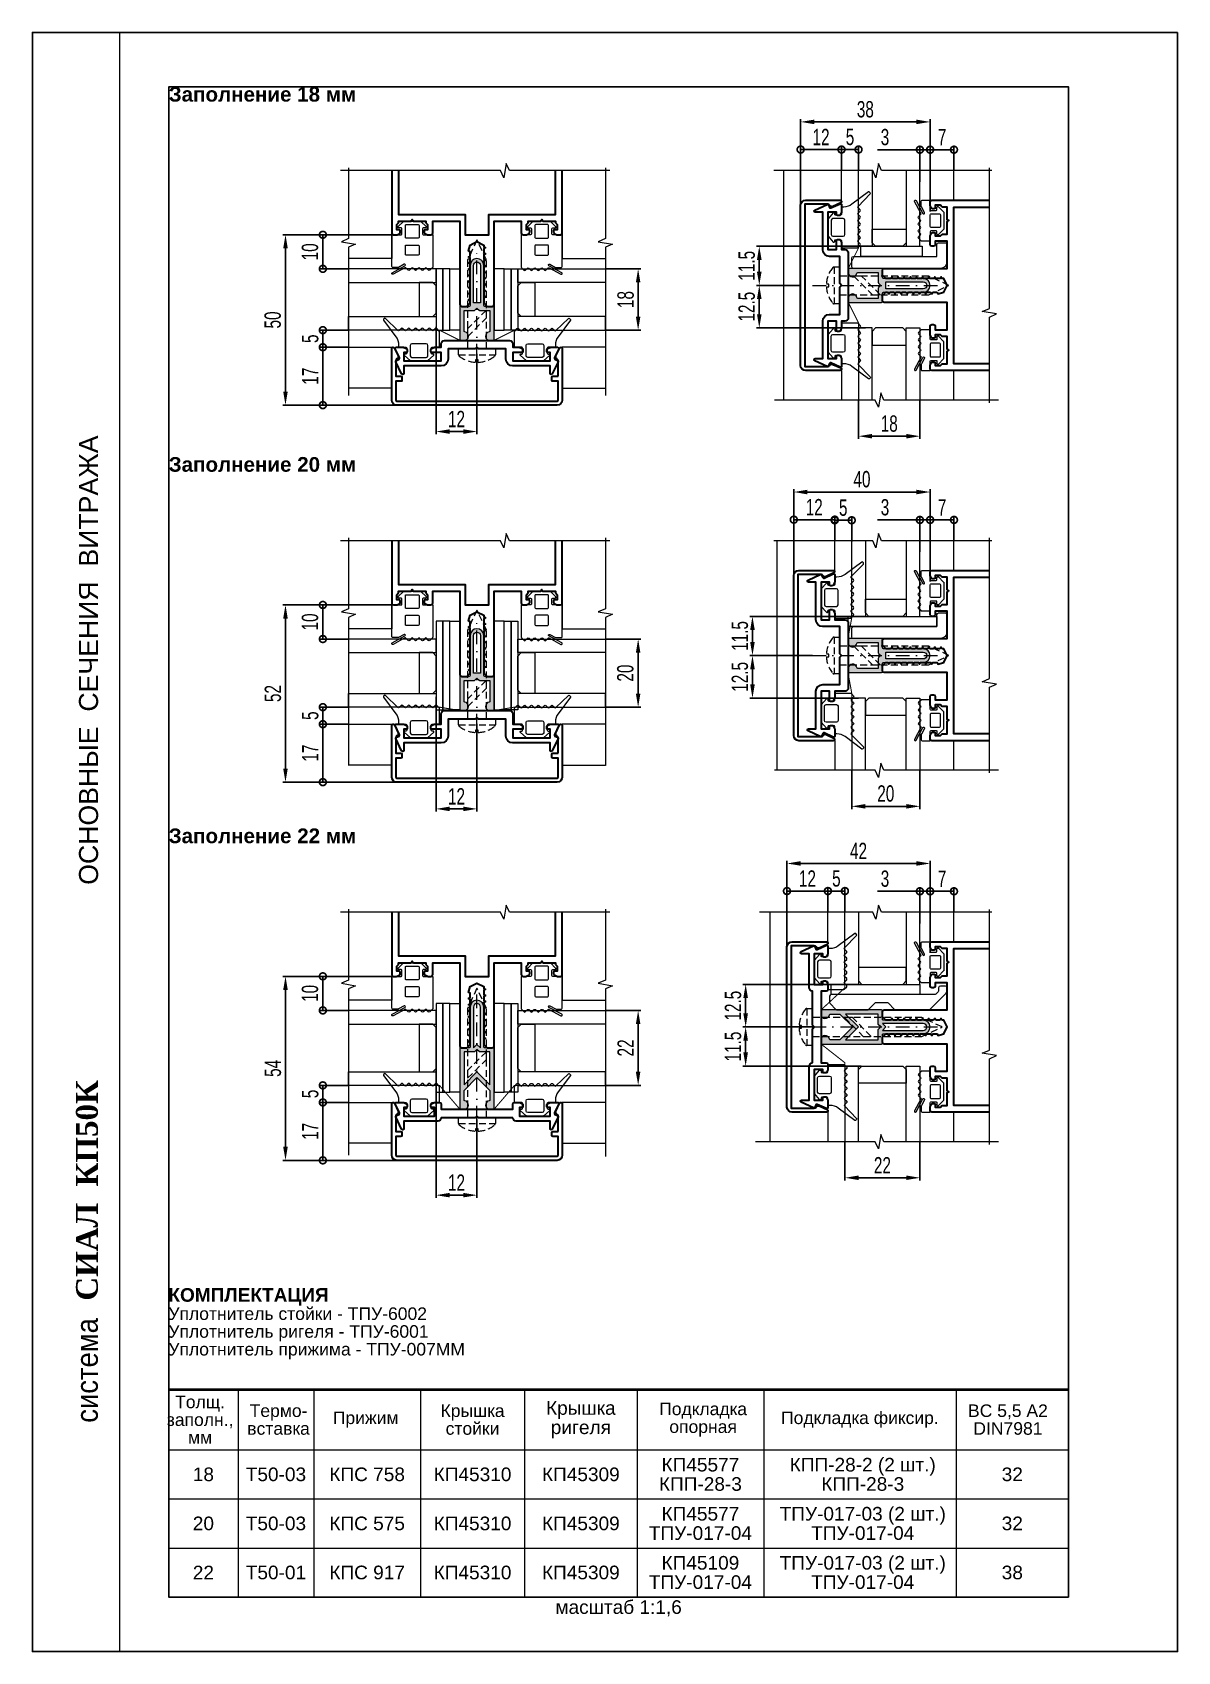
# Model space of a CAD drawing. Extents: x -37 to 8820, y -336 to 478.
# Drawn here: x 630 to 840, y 0 to 297 of the extents above; entities that cross this region are included whole.
import ezdxf
from ezdxf.enums import TextEntityAlignment as Align

# ---------------------------------------------------------------- set-up
doc = ezdxf.new("R2010")
doc.units = 0
doc.header["$LTSCALE"] = 5
doc.linetypes.add('DASHDOT', pattern=[1, 0.5, -0.25, 0, -0.25])
doc.linetypes.add('HIDDEN', pattern=[0.375, 0.25, -0.125])
doc.layers.get('0').update_dxf_attribs({"linetype": 'CONTINUOUS', "lineweight": 30})
doc.layers.get('DEFPOINTS').update_dxf_attribs({"linetype": 'CONTINUOUS'})
for name, color, linetype, lineweight in [('1', 6, 'DASHDOT', 13), ('2', 3, 'HIDDEN', 13), ('Dimentions', 5, 'CONTINUOUS', 15), ('Glass', 5, 'CONTINUOUS', 20), ('Ал подклад', 7, 'CONTINUOUS', 20), ('Герлен', 7, 'CONTINUOUS', 60), ('Зигзаг', 1, 'CONTINUOUS', 15), ('Конструкции', 252, 'CONTINUOUS', 20), ('Подкладки', 1, 'CONTINUOUS', 20), ('Рамки', 1, 'CONTINUOUS', 15), ('Текстовый', 7, 'CONTINUOUS', 9), ('Уплотнители', 1, 'CONTINUOUS', 20), ('Штриховка', 1, 'CONTINUOUS', 5)]:
    doc.layers.add(name, color=color, linetype=linetype, lineweight=lineweight)
doc.layers.add('Скрытые', color=14, linetype='CONTINUOUS', plot=False)
doc.styles.add('3', font='RUSS.SHX', dxfattribs={"width": 0.7, "height": 3})
doc.styles.add('Каталожный', font='arial.ttf', dxfattribs={"height": 2.5})
doc.styles.add('Фирм', font='arial.ttf', dxfattribs={"height": 3.5})
doc.styles.add('Фирм5', font='timesbd.ttf', dxfattribs={"height": 4})
doc.dimstyles.new('MX1_6', dxfattribs={"dimtxt": 3, "dimasz": 2.5, "dimexe": 0.5, "dimexo": 0, "dimgap": 0.8, "dimtad": 1, "dimlfac": 1.6, "dimdsep": 46, "dimtxsty": '3', "dimcen": 0, "dimclrd": 256, "dimclre": 256, "dimclrt": 256, "dimaunit": 1, "dimadec": 0, "dimazin": 0, "dimtfac": 1, "dimtmove": 0, "dimatfit": 1, "dimfxl": 1, "dimtvp": 1, "dimtolj": 1, "dimtzin": 0, "dimarcsym": 0})

msp = doc.modelspace()

# ---------------------------------------------------------------- texts
at = {"layer": 'Скрытые', "linetype": 'Continuous', "insert": (737.5, 7.9386), "char_height": 3.5, "width": 165, "attachment_point": 5, "style": 'Каталожный'}
msp.add_mtext('\\pxqc;{\\H0.71429x;масштаб 1:1,6}', dxfattribs=at)
at = {"layer": 'Текстовый'}
for s, height, style, p in [('ОСНОВНЫЕ  СЕЧЕНИЯ  ВИТРАЖА', 3.5, 'Фирм', (642.0431, 140.6503)), ('СИАЛ  КП50К', 4, 'Фирм5', (642, 64.3724))]:
    msp.add_text(s, height=height, rotation=90, dxfattribs=dict(at, style=style)).set_placement(p)
at = {"layer": 'Текстовый', "style": 'Фирм', "width": 0.9}
msp.add_text(' система ', height=4, rotation=90, dxfattribs=at).set_placement((642, 51.5762), align=Align.CENTER)
at = {"layer": 'Текстовый', "linetype": 'Continuous', "char_height": 2.7, "width": 42.664921, "attachment_point": 1, "style": 'Каталожный'}
for s, insert in [('\\pxql;{\\fArial|b1|i0|c204|p34;Заполнение 18 мм}', (655, 287)), ('\\pxql;{\\fArial|b1|i0|c204|p34;Заполнение 20 мм}', (655, 219.1079)), ('\\pxql;{\\fArial|b1|i0|c204|p34;Заполнение 22 мм}', (655, 150.9815))]:
    msp.add_mtext(s, dxfattribs=dict(at, insert=insert))
at = {"layer": 'Текстовый', "linetype": 'Continuous', "line_spacing_factor": 0.85, "style": 'Каталожный'}
for s, insert, char_height, width, attachment_point in [('\\P\\pxql;{\\fArial|b1|i0|c204|p34;КОМПЛЕКТАЦИЯ\\P\\pi-2,l2,r-2.0333,se1.0833,t4;\\fArial|b0|i0|c204|p34;\\H0.92x;Уплотнитель стойки - ТПУ-6002\\PУплотнитель ригеля - ТПУ-6001\\PУплотнитель прижима - ТПУ-007ММ}', (654.934, 70.2198), 2.5, 66.020014, 1), ('Толщ.\\Pзаполн.,\\Pмм', (660.7528, 42.5434), 2.3, 27.25, 5), ('Термо-\\Pвставка', (675.1384, 42.5434), 2.3, 12.276865, 5), ('Крышка \\Pстойки', (710.7128, 42.5434), 2.3, 19.097083, 5), ('Крышка ригеля', (730.5739, 42.5434), 2.5, 20.625, 5), ('Подкладка опорная', (752.9906, 42.5434), 2.3, 27.25, 5), ('ВС 5,5 А2\\PDIN7981', (808.8866, 42.5434), 2.3, 27.25, 5), ('Прижим', (691.1156, 42.5434), 2.3, 27.25, 5), ('Подкладка фиксир.', (781.7395, 42.5434), 2.3, 35.271027, 5), ('КПП-28-2 (2 шт.)\\PКПП-28-3', (782.2626, 32.5), 2.5, 34.224897, 5), ('18', (661.3562, 32.5), 2.5, 12.712441, 5), ('Т50-03', (674.6582, 32.5), 2.5, 13.891532, 5), ('КПС 758', (691.3841, 32.5), 2.5, 19.560325, 5), ('КП45310', (710.7128, 32.5), 2.5, 19.097083, 5), ('КП45309', (730.5739, 32.5), 2.5, 20.625, 5), ('КП45577\\PКПП-28-3', (752.4952, 32.5), 2.5, 23.217592, 5), ('32', (809.6875, 32.5), 2.5, 20.625, 5), ('20', (661.3562, 23.5), 2.5, 12.712441, 5), ('Т50-03', (674.6582, 23.5), 2.5, 13.891532, 5), ('КПС 575', (691.3841, 23.5), 2.5, 19.560325, 5), ('КП45310', (710.7128, 23.5), 2.5, 19.097083, 5), ('КП45309', (730.5739, 23.5), 2.5, 20.625, 5), ('КП45577\\PТПУ-017-04', (752.4952, 23.5), 2.5, 23.217592, 5), ('ТПУ-017-03 (2 шт.)\\PТПУ-017-04', (782.2626, 23.5), 2.5, 34.224897, 5), ('32', (809.6875, 23.5), 2.5, 20.625, 5), ('22', (661.3562, 14.5), 2.5, 12.712441, 5), ('Т50-01', (674.6582, 14.5), 2.5, 13.891532, 5), ('КПС 917', (691.3841, 14.5), 2.5, 19.560325, 5), ('КП45310', (710.7128, 14.5), 2.5, 19.097083, 5), ('КП45309', (730.5739, 14.5), 2.5, 20.625, 5), ('КП45109\\PТПУ-017-04', (752.4952, 14.5), 2.5, 23.217592, 5), ('ТПУ-017-03 (2 шт.)\\PТПУ-017-04', (782.2626, 14.5), 2.5, 34.224897, 5), ('38', (809.6875, 14.5), 2.5, 20.625, 5)]:
    msp.add_mtext(s, dxfattribs=dict(at, insert=insert, char_height=char_height, width=width, attachment_point=attachment_point))

# ---------------------------------------------------------------- blocks, each defined once
blk = doc.blocks.new('*D1433')
at = {"layer": 'DEFPOINTS', "color": 0, "linetype": 'Continuous', "transparency": 16777216}
for p in [(735.07, 117.61), (735.07, 103.86), (741.08, 103.86)]:
    blk.add_point(p, dxfattribs=at)
at = {"layer": 'Dimentions', "linetype": 'Continuous', "lineweight": -2, "transparency": 16777216}
for p, q in [((735.07, 117.61), (741.58, 117.61)), ((741.08, 115.11), (741.08, 106.36)), ((735.07, 103.86), (741.58, 103.86))]:
    blk.add_line(p, q, dxfattribs=at)
at = {"layer": 'Dimentions', "linetype": 'Continuous', "transparency": 16777216}
for points in [[(740.66, 115.11), (741.49, 115.11), (741.08, 117.61)], [(740.66, 106.36), (741.49, 106.36), (741.08, 103.86)]]:
    blk.add_solid(points, dxfattribs=at)
at = {"layer": 'Dimentions', "linetype": 'Continuous', "transparency": 16777216, "insert": (738.78, 110.73), "char_height": 3, "attachment_point": 5, "rotation": 90, "style": '3'}
blk.add_mtext('\\A1;22', dxfattribs=at)
blk = doc.blocks.new('_DotSmall')
at = {"color": 0, "linetype": 'ByBlock', "const_width": 0.5}
blk.add_lwpolyline([(-0.0625, 0, 1), (0.0625, 0, 1)], format="xyb", close=True, dxfattribs=at)
blk = doc.blocks.new('*D1434')
at = {"layer": 'DEFPOINTS', "color": 0, "linetype": 'Continuous', "transparency": 16777216}
for p in [(687.98, 100.73), (683.26, 90.11), (697.66, 90.11)]:
    blk.add_point(p, dxfattribs=at)
at = {"layer": 'Dimentions', "linetype": 'Continuous', "lineweight": -2, "transparency": 16777216}
for p, q in [((687.98, 100.73), (682.76, 100.73)), ((683.26, 100.73), (683.26, 90.11)), ((697.66, 90.11), (682.76, 90.11))]:
    blk.add_line(p, q, dxfattribs=at)
at = {"layer": 'Dimentions', "linetype": 'Continuous', "lineweight": -2, "transparency": 16777216, "xscale": 2.5, "yscale": 2.5, "zscale": 2.5}
for p, rotation in [((683.26, 100.73), 90), ((683.26, 90.11), 270)]:
    blk.add_blockref('_DotSmall', p, dxfattribs=dict(at, rotation=rotation))
at = {"layer": 'Dimentions', "linetype": 'Continuous', "transparency": 16777216, "insert": (680.96, 95.42), "char_height": 3, "attachment_point": 5, "rotation": 90, "style": '3'}
blk.add_mtext('\\A1;17', dxfattribs=at)
blk = doc.blocks.new('*D1435')
at = {"layer": 'DEFPOINTS', "color": 0, "linetype": 'Continuous', "transparency": 16777216}
for p in [(687.98, 103.86), (683.26, 100.73), (687.98, 100.73)]:
    blk.add_point(p, dxfattribs=at)
at = {"layer": 'Dimentions', "linetype": 'Continuous', "lineweight": -2, "transparency": 16777216}
for p, q in [((687.98, 103.86), (682.76, 103.86)), ((683.26, 103.86), (683.26, 100.73)), ((687.98, 100.73), (682.76, 100.73))]:
    blk.add_line(p, q, dxfattribs=at)
at = {"layer": 'Dimentions', "linetype": 'Continuous', "lineweight": -2, "transparency": 16777216, "xscale": 2.5, "yscale": 2.5, "zscale": 2.5}
for p, rotation in [((683.26, 103.86), 90), ((683.26, 100.73), 270)]:
    blk.add_blockref('_DotSmall', p, dxfattribs=dict(at, rotation=rotation))
at = {"layer": 'Dimentions', "linetype": 'Continuous', "transparency": 16777216, "insert": (680.96, 102.29), "char_height": 3, "attachment_point": 5, "rotation": 90, "style": '3'}
blk.add_mtext('\\A1;5', dxfattribs=at)
blk = doc.blocks.new('*D1436')
at = {"layer": 'DEFPOINTS', "color": 0, "linetype": 'Continuous', "transparency": 16777216}
for p in [(695.9, 123.86), (683.26, 117.61), (687.98, 117.61)]:
    blk.add_point(p, dxfattribs=at)
at = {"layer": 'Dimentions', "linetype": 'Continuous', "lineweight": -2, "transparency": 16777216}
for p, q in [((695.9, 123.86), (682.76, 123.86)), ((683.26, 123.86), (683.26, 117.61)), ((687.98, 117.61), (682.76, 117.61))]:
    blk.add_line(p, q, dxfattribs=at)
at = {"layer": 'Dimentions', "linetype": 'Continuous', "lineweight": -2, "transparency": 16777216, "xscale": 2.5, "yscale": 2.5, "zscale": 2.5}
for p, rotation in [((683.26, 123.86), 90), ((683.26, 117.61), 270)]:
    blk.add_blockref('_DotSmall', p, dxfattribs=dict(at, rotation=rotation))
at = {"layer": 'Dimentions', "linetype": 'Continuous', "transparency": 16777216, "insert": (680.91, 120.73), "char_height": 3, "attachment_point": 5, "rotation": 90, "style": '3'}
blk.add_mtext('\\A1;10', dxfattribs=at)
blk = doc.blocks.new('*D1437')
at = {"layer": 'DEFPOINTS', "color": 0, "linetype": 'Continuous', "transparency": 16777216}
for p in [(685.99, 123.86), (676.41, 90.11), (695.32, 90.11)]:
    blk.add_point(p, dxfattribs=at)
at = {"layer": 'Dimentions', "linetype": 'Continuous', "lineweight": -2, "transparency": 16777216}
for p, q in [((685.99, 123.86), (675.91, 123.86)), ((676.41, 121.36), (676.41, 92.61)), ((695.32, 90.11), (675.91, 90.11))]:
    blk.add_line(p, q, dxfattribs=at)
at = {"layer": 'Dimentions', "linetype": 'Continuous', "transparency": 16777216}
for points in [[(675.99, 121.36), (676.83, 121.36), (676.41, 123.86)], [(675.99, 92.61), (676.83, 92.61), (676.41, 90.11)]]:
    blk.add_solid(points, dxfattribs=at)
at = {"layer": 'Dimentions', "linetype": 'Continuous', "transparency": 16777216, "insert": (674.11, 106.98), "char_height": 3, "attachment_point": 5, "rotation": 90, "style": '3'}
blk.add_mtext('\\A1;54', dxfattribs=at)
blk = doc.blocks.new('*D1438')
at = {"layer": 'DEFPOINTS', "color": 0, "linetype": 'Continuous', "transparency": 16777216}
for p in [(768.37, 139.5), (775.87, 135.74), (768.37, 126.68)]:
    blk.add_point(p, dxfattribs=at)
at = {"layer": 'Dimentions', "linetype": 'Continuous', "lineweight": -2, "transparency": 16777216}
for p, q in [((768.37, 126.68), (768.37, 140)), ((775.87, 135.74), (775.87, 140)), ((775.87, 139.5), (768.37, 139.5))]:
    blk.add_line(p, q, dxfattribs=at)
at = {"layer": 'Dimentions', "linetype": 'Continuous', "lineweight": -2, "transparency": 16777216, "xscale": 2.5, "yscale": 2.5, "zscale": 2.5, "rotation": 180}
blk.add_blockref('_DotSmall', (768.37, 139.5), dxfattribs=at)
at = {"layer": 'Dimentions', "linetype": 'Continuous', "lineweight": -2, "transparency": 16777216, "xscale": 2.5, "yscale": 2.5, "zscale": 2.5}
blk.add_blockref('_DotSmall', (775.87, 139.5), dxfattribs=at)
at = {"layer": 'Dimentions', "linetype": 'Continuous', "transparency": 16777216, "insert": (772.12, 141.8), "char_height": 3, "attachment_point": 5, "style": '3'}
blk.add_mtext('\\A1;12', dxfattribs=at)
blk = doc.blocks.new('*D1439')
at = {"layer": 'DEFPOINTS', "color": 0, "linetype": 'Continuous', "transparency": 16777216}
for p in [(794.62, 139.46), (792.74, 133.57), (794.62, 128.15)]:
    blk.add_point(p, dxfattribs=at)
at = {"layer": 'Dimentions', "linetype": 'Continuous', "lineweight": -2, "transparency": 16777216}
for p, q in [((792.74, 133.57), (792.74, 139.96)), ((794.62, 128.15), (794.62, 139.96)), ((792.74, 139.46), (784.94, 139.46)), ((794.62, 139.46), (792.74, 139.46)), ((794.62, 139.46), (797.12, 139.46))]:
    blk.add_line(p, q, dxfattribs=at)
at = {"layer": 'Dimentions', "linetype": 'Continuous', "lineweight": -2, "transparency": 16777216, "xscale": 2.5, "yscale": 2.5, "zscale": 2.5}
blk.add_blockref('_DotSmall', (792.74, 139.46), dxfattribs=at)
at = {"layer": 'Dimentions', "linetype": 'Continuous', "lineweight": -2, "transparency": 16777216, "xscale": 2.5, "yscale": 2.5, "zscale": 2.5, "rotation": 180}
blk.add_blockref('_DotSmall', (794.62, 139.46), dxfattribs=at)
at = {"layer": 'Dimentions', "linetype": 'Continuous', "transparency": 16777216, "insert": (786.34, 141.76), "char_height": 3, "attachment_point": 5, "style": '3'}
blk.add_mtext('\\A1;3', dxfattribs=at)
blk = doc.blocks.new('*D1440')
at = {"layer": 'DEFPOINTS', "color": 0, "linetype": 'Continuous', "transparency": 16777216}
for p in [(768.37, 144.56), (768.37, 137.24), (794.62, 134.05)]:
    blk.add_point(p, dxfattribs=at)
at = {"layer": 'Dimentions', "linetype": 'Continuous', "lineweight": -2, "transparency": 16777216}
for p, q in [((768.37, 137.24), (768.37, 145.06)), ((792.12, 144.56), (770.87, 144.56)), ((794.62, 134.05), (794.62, 145.06))]:
    blk.add_line(p, q, dxfattribs=at)
at = {"layer": 'Dimentions', "linetype": 'Continuous', "transparency": 16777216}
for points in [[(770.87, 144.98), (770.87, 144.15), (768.37, 144.56)], [(792.12, 144.98), (792.12, 144.15), (794.62, 144.56)]]:
    blk.add_solid(points, dxfattribs=at)
at = {"layer": 'Dimentions', "linetype": 'Continuous', "transparency": 16777216, "insert": (781.49, 146.86), "char_height": 3, "attachment_point": 5, "style": '3'}
blk.add_mtext('\\A1;42', dxfattribs=at)
blk = doc.blocks.new('*D1441')
at = {"layer": 'DEFPOINTS', "color": 0, "linetype": 'Continuous', "transparency": 16777216}
for p in [(778.99, 93.53), (792.74, 93.53), (792.74, 86.91)]:
    blk.add_point(p, dxfattribs=at)
at = {"layer": 'Dimentions', "linetype": 'Continuous', "lineweight": -2, "transparency": 16777216}
for p, q in [((778.99, 93.53), (778.99, 86.41)), ((792.74, 93.53), (792.74, 86.41)), ((781.49, 86.91), (790.24, 86.91))]:
    blk.add_line(p, q, dxfattribs=at)
at = {"layer": 'Dimentions', "linetype": 'Continuous', "transparency": 16777216}
for points in [[(781.49, 87.33), (781.49, 86.5), (778.99, 86.91)], [(790.24, 87.33), (790.24, 86.5), (792.74, 86.91)]]:
    blk.add_solid(points, dxfattribs=at)
at = {"layer": 'Dimentions', "linetype": 'Continuous', "transparency": 16777216, "insert": (785.87, 89.21), "char_height": 3, "attachment_point": 5, "style": '3'}
blk.add_mtext('\\A1;22', dxfattribs=at)
blk = doc.blocks.new('*D1442')
at = {"layer": 'DEFPOINTS', "color": 0, "linetype": 'Continuous', "transparency": 16777216}
for p in [(778.99, 139.5), (775.87, 135.74), (778.99, 135.62)]:
    blk.add_point(p, dxfattribs=at)
at = {"layer": 'Dimentions', "linetype": 'Continuous', "lineweight": -2, "transparency": 16777216}
for p, q in [((775.87, 135.74), (775.87, 140)), ((778.99, 135.62), (778.99, 140)), ((775.87, 139.5), (778.99, 139.5))]:
    blk.add_line(p, q, dxfattribs=at)
at = {"layer": 'Dimentions', "linetype": 'Continuous', "lineweight": -2, "transparency": 16777216, "xscale": 2.5, "yscale": 2.5, "zscale": 2.5, "rotation": 180}
blk.add_blockref('_DotSmall', (775.87, 139.5), dxfattribs=at)
at = {"layer": 'Dimentions', "linetype": 'Continuous', "lineweight": -2, "transparency": 16777216, "xscale": 2.5, "yscale": 2.5, "zscale": 2.5}
blk.add_blockref('_DotSmall', (778.99, 139.5), dxfattribs=at)
at = {"layer": 'Dimentions', "linetype": 'Continuous', "transparency": 16777216, "insert": (777.43, 141.8), "char_height": 3, "attachment_point": 5, "style": '3'}
blk.add_mtext('\\A1;5', dxfattribs=at)
blk = doc.blocks.new('*D1443')
at = {"layer": 'DEFPOINTS', "color": 0, "linetype": 'Continuous', "transparency": 16777216}
for p in [(794.62, 139.46), (794.62, 135.74), (798.99, 135.74)]:
    blk.add_point(p, dxfattribs=at)
at = {"layer": 'Dimentions', "linetype": 'Continuous', "lineweight": -2, "transparency": 16777216}
for p, q in [((794.62, 135.74), (794.62, 139.96)), ((798.99, 135.74), (798.99, 139.96)), ((798.99, 139.46), (794.62, 139.46))]:
    blk.add_line(p, q, dxfattribs=at)
at = {"layer": 'Dimentions', "linetype": 'Continuous', "lineweight": -2, "transparency": 16777216, "xscale": 2.5, "yscale": 2.5, "zscale": 2.5, "rotation": 180}
blk.add_blockref('_DotSmall', (794.62, 139.46), dxfattribs=at)
at = {"layer": 'Dimentions', "linetype": 'Continuous', "lineweight": -2, "transparency": 16777216, "xscale": 2.5, "yscale": 2.5, "zscale": 2.5}
blk.add_blockref('_DotSmall', (798.99, 139.46), dxfattribs=at)
at = {"layer": 'Dimentions', "linetype": 'Continuous', "transparency": 16777216, "insert": (796.8, 141.76), "char_height": 3, "attachment_point": 5, "style": '3'}
blk.add_mtext('\\A1;7', dxfattribs=at)
blk = doc.blocks.new('*D1444')
at = {"layer": 'DEFPOINTS', "color": 0, "linetype": 'Continuous', "transparency": 16777216}
for p in [(704.02, 106.98), (711.52, 97.61), (711.52, 83.72)]:
    blk.add_point(p, dxfattribs=at)
at = {"layer": 'Dimentions', "linetype": 'Continuous', "lineweight": -2, "transparency": 16777216}
for p, q in [((704.02, 106.98), (704.02, 83.22)), ((711.52, 97.61), (711.52, 83.22)), ((706.52, 83.72), (709.02, 83.72))]:
    blk.add_line(p, q, dxfattribs=at)
at = {"layer": 'Dimentions', "linetype": 'Continuous', "transparency": 16777216}
for points in [[(706.52, 84.14), (706.52, 83.31), (704.02, 83.72)], [(709.02, 84.14), (709.02, 83.31), (711.52, 83.72)]]:
    blk.add_solid(points, dxfattribs=at)
at = {"layer": 'Dimentions', "linetype": 'Continuous', "transparency": 16777216, "insert": (707.77, 86.02), "char_height": 3, "attachment_point": 5, "style": '3'}
blk.add_mtext('\\A1;12', dxfattribs=at)
blk = doc.blocks.new('*D1445')
at = {"layer": 'DEFPOINTS', "color": 0, "transparency": 16777216}
for p in [(760.79, 122.39), (781.49, 122.39), (773.05, 114.57)]:
    blk.add_point(p, dxfattribs=at)
at = {"layer": 'Dimentions', "lineweight": -2, "transparency": 16777216}
for p, q in [((781.49, 122.39), (760.29, 122.39)), ((760.79, 117.07), (760.79, 119.89)), ((773.05, 114.57), (760.29, 114.57))]:
    blk.add_line(p, q, dxfattribs=at)
at = {"layer": 'Dimentions', "transparency": 16777216}
for points in [[(760.37, 119.89), (761.21, 119.89), (760.79, 122.39)], [(760.37, 117.07), (761.21, 117.07), (760.79, 114.57)]]:
    blk.add_solid(points, dxfattribs=at)
at = {"layer": 'Dimentions', "transparency": 16777216, "insert": (758.49, 118.48), "char_height": 3, "attachment_point": 5, "rotation": 90, "style": '3'}
blk.add_mtext('\\A1;12.5', dxfattribs=at)
blk = doc.blocks.new('*D1446')
at = {"layer": 'DEFPOINTS', "color": 0, "transparency": 16777216}
for p in [(760.79, 114.57), (763.21, 114.57), (781.97, 107.39)]:
    blk.add_point(p, dxfattribs=at)
at = {"layer": 'Dimentions', "lineweight": -2, "transparency": 16777216}
for p, q in [((763.21, 114.57), (760.29, 114.57)), ((760.79, 109.89), (760.79, 112.07)), ((781.97, 107.39), (760.29, 107.39))]:
    blk.add_line(p, q, dxfattribs=at)
at = {"layer": 'Dimentions', "transparency": 16777216}
for points in [[(760.37, 112.07), (761.21, 112.07), (760.79, 114.57)], [(760.37, 109.89), (761.21, 109.89), (760.79, 107.39)]]:
    blk.add_solid(points, dxfattribs=at)
at = {"layer": 'Dimentions', "transparency": 16777216, "insert": (758.49, 110.98), "char_height": 3, "attachment_point": 5, "rotation": 90, "style": '3'}
blk.add_mtext('\\A1;11.5', dxfattribs=at)
blk = doc.blocks.new('*D1447')
at = {"layer": 'DEFPOINTS', "color": 0, "linetype": 'Continuous', "transparency": 16777216}
for p in [(735.07, 253.63), (735.07, 242.38), (741.08, 242.38)]:
    blk.add_point(p, dxfattribs=at)
at = {"layer": 'Dimentions', "linetype": 'Continuous', "lineweight": -2, "transparency": 16777216}
for p, q in [((735.07, 253.63), (741.58, 253.63)), ((741.08, 251.13), (741.08, 244.88)), ((735.07, 242.38), (741.58, 242.38))]:
    blk.add_line(p, q, dxfattribs=at)
at = {"layer": 'Dimentions', "linetype": 'Continuous', "transparency": 16777216}
for points in [[(740.66, 251.13), (741.49, 251.13), (741.08, 253.63)], [(740.66, 244.88), (741.49, 244.88), (741.08, 242.38)]]:
    blk.add_solid(points, dxfattribs=at)
at = {"layer": 'Dimentions', "linetype": 'Continuous', "transparency": 16777216, "insert": (738.78, 248), "char_height": 3, "attachment_point": 5, "rotation": 90, "style": '3'}
blk.add_mtext('\\A1;18', dxfattribs=at)
blk = doc.blocks.new('*D1448')
at = {"layer": 'DEFPOINTS', "color": 0, "linetype": 'Continuous', "transparency": 16777216}
for p in [(687.98, 239.25), (683.26, 228.63), (697.66, 228.63)]:
    blk.add_point(p, dxfattribs=at)
at = {"layer": 'Dimentions', "linetype": 'Continuous', "lineweight": -2, "transparency": 16777216}
for p, q in [((687.98, 239.25), (682.76, 239.25)), ((683.26, 239.25), (683.26, 228.63)), ((697.66, 228.63), (682.76, 228.63))]:
    blk.add_line(p, q, dxfattribs=at)
at = {"layer": 'Dimentions', "linetype": 'Continuous', "lineweight": -2, "transparency": 16777216, "xscale": 2.5, "yscale": 2.5, "zscale": 2.5}
for p, rotation in [((683.26, 239.25), 90), ((683.26, 228.63), 270)]:
    blk.add_blockref('_DotSmall', p, dxfattribs=dict(at, rotation=rotation))
at = {"layer": 'Dimentions', "linetype": 'Continuous', "transparency": 16777216, "insert": (680.96, 233.94), "char_height": 3, "attachment_point": 5, "rotation": 90, "style": '3'}
blk.add_mtext('\\A1;17', dxfattribs=at)
blk = doc.blocks.new('*D1449')
at = {"layer": 'DEFPOINTS', "color": 0, "linetype": 'Continuous', "transparency": 16777216}
for p in [(687.98, 242.38), (683.26, 239.25), (687.98, 239.25)]:
    blk.add_point(p, dxfattribs=at)
at = {"layer": 'Dimentions', "linetype": 'Continuous', "lineweight": -2, "transparency": 16777216}
for p, q in [((687.98, 242.38), (682.76, 242.38)), ((683.26, 242.38), (683.26, 239.25)), ((687.98, 239.25), (682.76, 239.25))]:
    blk.add_line(p, q, dxfattribs=at)
at = {"layer": 'Dimentions', "linetype": 'Continuous', "lineweight": -2, "transparency": 16777216, "xscale": 2.5, "yscale": 2.5, "zscale": 2.5}
for p, rotation in [((683.26, 242.38), 90), ((683.26, 239.25), 270)]:
    blk.add_blockref('_DotSmall', p, dxfattribs=dict(at, rotation=rotation))
at = {"layer": 'Dimentions', "linetype": 'Continuous', "transparency": 16777216, "insert": (680.96, 240.81), "char_height": 3, "attachment_point": 5, "rotation": 90, "style": '3'}
blk.add_mtext('\\A1;5', dxfattribs=at)
blk = doc.blocks.new('*D1450')
at = {"layer": 'DEFPOINTS', "color": 0, "linetype": 'Continuous', "transparency": 16777216}
for p in [(695.9, 259.88), (683.26, 253.63), (687.98, 253.63)]:
    blk.add_point(p, dxfattribs=at)
at = {"layer": 'Dimentions', "linetype": 'Continuous', "lineweight": -2, "transparency": 16777216}
for p, q in [((695.9, 259.88), (682.76, 259.88)), ((683.26, 259.88), (683.26, 253.63)), ((687.98, 253.63), (682.76, 253.63))]:
    blk.add_line(p, q, dxfattribs=at)
at = {"layer": 'Dimentions', "linetype": 'Continuous', "lineweight": -2, "transparency": 16777216, "xscale": 2.5, "yscale": 2.5, "zscale": 2.5}
for p, rotation in [((683.26, 259.88), 90), ((683.26, 253.63), 270)]:
    blk.add_blockref('_DotSmall', p, dxfattribs=dict(at, rotation=rotation))
at = {"layer": 'Dimentions', "linetype": 'Continuous', "transparency": 16777216, "insert": (680.91, 256.75), "char_height": 3, "attachment_point": 5, "rotation": 90, "style": '3'}
blk.add_mtext('\\A1;10', dxfattribs=at)
blk = doc.blocks.new('*D1451')
at = {"layer": 'DEFPOINTS', "color": 0, "linetype": 'Continuous', "transparency": 16777216}
for p in [(685.99, 259.88), (676.41, 228.63), (690.21, 228.63)]:
    blk.add_point(p, dxfattribs=at)
at = {"layer": 'Dimentions', "linetype": 'Continuous', "lineweight": -2, "transparency": 16777216}
for p, q in [((685.99, 259.88), (675.91, 259.88)), ((676.41, 257.38), (676.41, 231.13)), ((690.21, 228.63), (675.91, 228.63))]:
    blk.add_line(p, q, dxfattribs=at)
at = {"layer": 'Dimentions', "linetype": 'Continuous', "transparency": 16777216}
for points in [[(675.99, 257.38), (676.83, 257.38), (676.41, 259.88)], [(675.99, 231.13), (676.83, 231.13), (676.41, 228.63)]]:
    blk.add_solid(points, dxfattribs=at)
at = {"layer": 'Dimentions', "linetype": 'Continuous', "transparency": 16777216, "insert": (674.07, 244.25), "char_height": 3, "attachment_point": 5, "rotation": 90, "style": '3'}
blk.add_mtext('\\A1;50', dxfattribs=at)
blk = doc.blocks.new('*D1452')
at = {"layer": 'DEFPOINTS', "color": 0, "linetype": 'Continuous', "transparency": 16777216}
for p in [(770.87, 275.51), (778.37, 271.76), (770.87, 262.7)]:
    blk.add_point(p, dxfattribs=at)
at = {"layer": 'Dimentions', "linetype": 'Continuous', "lineweight": -2, "transparency": 16777216}
for p, q in [((770.87, 262.7), (770.87, 276.01)), ((778.37, 275.51), (770.87, 275.51)), ((778.37, 271.76), (778.37, 276.01))]:
    blk.add_line(p, q, dxfattribs=at)
at = {"layer": 'Dimentions', "linetype": 'Continuous', "lineweight": -2, "transparency": 16777216, "xscale": 2.5, "yscale": 2.5, "zscale": 2.5, "rotation": 180}
blk.add_blockref('_DotSmall', (770.87, 275.51), dxfattribs=at)
at = {"layer": 'Dimentions', "linetype": 'Continuous', "lineweight": -2, "transparency": 16777216, "xscale": 2.5, "yscale": 2.5, "zscale": 2.5}
blk.add_blockref('_DotSmall', (778.37, 275.51), dxfattribs=at)
at = {"layer": 'Dimentions', "linetype": 'Continuous', "transparency": 16777216, "insert": (774.62, 277.81), "char_height": 3, "attachment_point": 5, "style": '3'}
blk.add_mtext('\\A1;12', dxfattribs=at)
blk = doc.blocks.new('*D1453')
at = {"layer": 'DEFPOINTS', "color": 0, "linetype": 'Continuous', "transparency": 16777216}
for p in [(794.62, 275.48), (792.74, 269.59), (794.62, 264.17)]:
    blk.add_point(p, dxfattribs=at)
at = {"layer": 'Dimentions', "linetype": 'Continuous', "lineweight": -2, "transparency": 16777216}
for p, q in [((792.74, 275.48), (784.94, 275.48)), ((792.74, 269.59), (792.74, 275.98)), ((794.62, 275.48), (792.74, 275.48)), ((794.62, 264.17), (794.62, 275.98)), ((794.62, 275.48), (797.12, 275.48))]:
    blk.add_line(p, q, dxfattribs=at)
at = {"layer": 'Dimentions', "linetype": 'Continuous', "lineweight": -2, "transparency": 16777216, "xscale": 2.5, "yscale": 2.5, "zscale": 2.5}
blk.add_blockref('_DotSmall', (792.74, 275.48), dxfattribs=at)
at = {"layer": 'Dimentions', "linetype": 'Continuous', "lineweight": -2, "transparency": 16777216, "xscale": 2.5, "yscale": 2.5, "zscale": 2.5, "rotation": 180}
blk.add_blockref('_DotSmall', (794.62, 275.48), dxfattribs=at)
at = {"layer": 'Dimentions', "linetype": 'Continuous', "transparency": 16777216, "insert": (786.34, 277.78), "char_height": 3, "attachment_point": 5, "style": '3'}
blk.add_mtext('\\A1;3', dxfattribs=at)
blk = doc.blocks.new('*D1454')
at = {"layer": 'DEFPOINTS', "color": 0, "linetype": 'Continuous', "transparency": 16777216}
for p in [(770.87, 280.58), (770.87, 273.26), (794.62, 270.07)]:
    blk.add_point(p, dxfattribs=at)
at = {"layer": 'Dimentions', "linetype": 'Continuous', "lineweight": -2, "transparency": 16777216}
for p, q in [((770.87, 273.26), (770.87, 281.08)), ((792.12, 280.58), (773.37, 280.58)), ((794.62, 270.07), (794.62, 281.08))]:
    blk.add_line(p, q, dxfattribs=at)
at = {"layer": 'Dimentions', "linetype": 'Continuous', "transparency": 16777216}
for points in [[(773.37, 281), (773.37, 280.17), (770.87, 280.58)], [(792.12, 281), (792.12, 280.17), (794.62, 280.58)]]:
    blk.add_solid(points, dxfattribs=at)
at = {"layer": 'Dimentions', "linetype": 'Continuous', "transparency": 16777216, "insert": (782.74, 282.88), "char_height": 3, "attachment_point": 5, "style": '3'}
blk.add_mtext('\\A1;38', dxfattribs=at)
blk = doc.blocks.new('*D1455')
at = {"layer": 'DEFPOINTS', "color": 0, "linetype": 'Continuous', "transparency": 16777216}
for p in [(781.49, 229.54), (792.74, 229.54), (792.74, 222.93)]:
    blk.add_point(p, dxfattribs=at)
at = {"layer": 'Dimentions', "linetype": 'Continuous', "lineweight": -2, "transparency": 16777216}
for p, q in [((781.49, 229.54), (781.49, 222.43)), ((792.74, 229.54), (792.74, 222.43)), ((783.99, 222.93), (790.24, 222.93))]:
    blk.add_line(p, q, dxfattribs=at)
at = {"layer": 'Dimentions', "linetype": 'Continuous', "transparency": 16777216}
for points in [[(783.99, 223.35), (783.99, 222.51), (781.49, 222.93)], [(790.24, 223.35), (790.24, 222.51), (792.74, 222.93)]]:
    blk.add_solid(points, dxfattribs=at)
at = {"layer": 'Dimentions', "linetype": 'Continuous', "transparency": 16777216, "insert": (787.12, 225.23), "char_height": 3, "attachment_point": 5, "style": '3'}
blk.add_mtext('\\A1;18', dxfattribs=at)
blk = doc.blocks.new('*D1456')
at = {"layer": 'DEFPOINTS', "color": 0, "linetype": 'Continuous', "transparency": 16777216}
for p in [(781.49, 275.51), (778.37, 271.76), (781.49, 271.64)]:
    blk.add_point(p, dxfattribs=at)
at = {"layer": 'Dimentions', "linetype": 'Continuous', "lineweight": -2, "transparency": 16777216}
for p, q in [((778.37, 271.76), (778.37, 276.01)), ((778.37, 275.51), (781.49, 275.51)), ((781.49, 271.64), (781.49, 276.01))]:
    blk.add_line(p, q, dxfattribs=at)
at = {"layer": 'Dimentions', "linetype": 'Continuous', "lineweight": -2, "transparency": 16777216, "xscale": 2.5, "yscale": 2.5, "zscale": 2.5, "rotation": 180}
blk.add_blockref('_DotSmall', (778.37, 275.51), dxfattribs=at)
at = {"layer": 'Dimentions', "linetype": 'Continuous', "lineweight": -2, "transparency": 16777216, "xscale": 2.5, "yscale": 2.5, "zscale": 2.5}
blk.add_blockref('_DotSmall', (781.49, 275.51), dxfattribs=at)
at = {"layer": 'Dimentions', "linetype": 'Continuous', "transparency": 16777216, "insert": (779.93, 277.81), "char_height": 3, "attachment_point": 5, "style": '3'}
blk.add_mtext('\\A1;5', dxfattribs=at)
blk = doc.blocks.new('*D1457')
at = {"layer": 'DEFPOINTS', "color": 0, "linetype": 'Continuous', "transparency": 16777216}
for p in [(794.62, 275.48), (794.62, 271.76), (798.99, 271.76)]:
    blk.add_point(p, dxfattribs=at)
at = {"layer": 'Dimentions', "linetype": 'Continuous', "lineweight": -2, "transparency": 16777216}
for p, q in [((794.62, 271.76), (794.62, 275.98)), ((798.99, 275.48), (794.62, 275.48)), ((798.99, 271.76), (798.99, 275.98))]:
    blk.add_line(p, q, dxfattribs=at)
at = {"layer": 'Dimentions', "linetype": 'Continuous', "lineweight": -2, "transparency": 16777216, "xscale": 2.5, "yscale": 2.5, "zscale": 2.5, "rotation": 180}
blk.add_blockref('_DotSmall', (794.62, 275.48), dxfattribs=at)
at = {"layer": 'Dimentions', "linetype": 'Continuous', "lineweight": -2, "transparency": 16777216, "xscale": 2.5, "yscale": 2.5, "zscale": 2.5}
blk.add_blockref('_DotSmall', (798.99, 275.48), dxfattribs=at)
at = {"layer": 'Dimentions', "linetype": 'Continuous', "transparency": 16777216, "insert": (796.8, 277.78), "char_height": 3, "attachment_point": 5, "style": '3'}
blk.add_mtext('\\A1;7', dxfattribs=at)
blk = doc.blocks.new('*D1458')
at = {"layer": 'DEFPOINTS', "color": 0, "linetype": 'Continuous', "transparency": 16777216}
for p in [(704.02, 243), (711.52, 238.05), (711.52, 223.78)]:
    blk.add_point(p, dxfattribs=at)
at = {"layer": 'Dimentions', "linetype": 'Continuous', "lineweight": -2, "transparency": 16777216}
for p, q in [((704.02, 243), (704.02, 223.28)), ((711.52, 238.05), (711.52, 223.28)), ((706.52, 223.78), (709.02, 223.78))]:
    blk.add_line(p, q, dxfattribs=at)
at = {"layer": 'Dimentions', "linetype": 'Continuous', "transparency": 16777216}
for points in [[(706.52, 224.2), (706.52, 223.36), (704.02, 223.78)], [(709.02, 224.2), (709.02, 223.36), (711.52, 223.78)]]:
    blk.add_solid(points, dxfattribs=at)
at = {"layer": 'Dimentions', "linetype": 'Continuous', "transparency": 16777216, "insert": (707.77, 226.08), "char_height": 3, "attachment_point": 5, "style": '3'}
blk.add_mtext('\\A1;12', dxfattribs=at)
blk = doc.blocks.new('*D1459')
at = {"layer": 'DEFPOINTS', "color": 0, "transparency": 16777216}
for p in [(763.29, 257.78), (783.99, 257.78), (770.87, 250.59)]:
    blk.add_point(p, dxfattribs=at)
at = {"layer": 'Dimentions', "lineweight": -2, "transparency": 16777216}
for p, q in [((783.99, 257.78), (762.79, 257.78)), ((763.29, 253.09), (763.29, 255.28)), ((770.87, 250.59), (762.79, 250.59))]:
    blk.add_line(p, q, dxfattribs=at)
at = {"layer": 'Dimentions', "transparency": 16777216}
for points in [[(762.87, 255.28), (763.71, 255.28), (763.29, 257.78)], [(762.87, 253.09), (763.71, 253.09), (763.29, 250.59)]]:
    blk.add_solid(points, dxfattribs=at)
at = {"layer": 'Dimentions', "transparency": 16777216, "insert": (760.99, 254.19), "char_height": 3, "attachment_point": 5, "rotation": 90, "style": '3'}
blk.add_mtext('\\A1;11.5', dxfattribs=at)
blk = doc.blocks.new('*D1460')
at = {"layer": 'DEFPOINTS', "color": 0, "transparency": 16777216}
for p in [(770.03, 250.59), (763.29, 242.78), (782.74, 242.78)]:
    blk.add_point(p, dxfattribs=at)
at = {"layer": 'Dimentions', "lineweight": -2, "transparency": 16777216}
for p, q in [((770.03, 250.59), (762.79, 250.59)), ((763.29, 248.09), (763.29, 245.28)), ((782.74, 242.78), (762.79, 242.78))]:
    blk.add_line(p, q, dxfattribs=at)
at = {"layer": 'Dimentions', "transparency": 16777216}
for points in [[(762.87, 248.09), (763.71, 248.09), (763.29, 250.59)], [(762.87, 245.28), (763.71, 245.28), (763.29, 242.78)]]:
    blk.add_solid(points, dxfattribs=at)
at = {"layer": 'Dimentions', "transparency": 16777216, "insert": (760.99, 246.69), "char_height": 3, "attachment_point": 5, "rotation": 90, "style": '3'}
blk.add_mtext('\\A1;12.5', dxfattribs=at)
blk = doc.blocks.new('*D1461')
at = {"layer": 'DEFPOINTS', "color": 0, "linetype": 'Continuous', "transparency": 16777216}
for p in [(735.07, 185.73), (735.07, 173.23), (741.08, 173.23)]:
    blk.add_point(p, dxfattribs=at)
at = {"layer": 'Dimentions', "linetype": 'Continuous', "lineweight": -2, "transparency": 16777216}
for p, q in [((735.07, 185.73), (741.58, 185.73)), ((741.08, 183.23), (741.08, 175.73)), ((735.07, 173.23), (741.58, 173.23))]:
    blk.add_line(p, q, dxfattribs=at)
at = {"layer": 'Dimentions', "linetype": 'Continuous', "transparency": 16777216}
for points in [[(740.66, 183.23), (741.49, 183.23), (741.08, 185.73)], [(740.66, 175.73), (741.49, 175.73), (741.08, 173.23)]]:
    blk.add_solid(points, dxfattribs=at)
at = {"layer": 'Dimentions', "linetype": 'Continuous', "transparency": 16777216, "insert": (738.73, 179.48), "char_height": 3, "attachment_point": 5, "rotation": 90, "style": '3'}
blk.add_mtext('\\A1;20', dxfattribs=at)
blk = doc.blocks.new('*D1462')
at = {"layer": 'DEFPOINTS', "color": 0, "linetype": 'Continuous', "transparency": 16777216}
for p in [(687.98, 170.11), (683.26, 159.48), (697.66, 159.48)]:
    blk.add_point(p, dxfattribs=at)
at = {"layer": 'Dimentions', "linetype": 'Continuous', "lineweight": -2, "transparency": 16777216}
for p, q in [((687.98, 170.11), (682.76, 170.11)), ((683.26, 170.11), (683.26, 159.48)), ((697.66, 159.48), (682.76, 159.48))]:
    blk.add_line(p, q, dxfattribs=at)
at = {"layer": 'Dimentions', "linetype": 'Continuous', "lineweight": -2, "transparency": 16777216, "xscale": 2.5, "yscale": 2.5, "zscale": 2.5}
for p, rotation in [((683.26, 170.11), 90), ((683.26, 159.48), 270)]:
    blk.add_blockref('_DotSmall', p, dxfattribs=dict(at, rotation=rotation))
at = {"layer": 'Dimentions', "linetype": 'Continuous', "transparency": 16777216, "insert": (680.96, 164.8), "char_height": 3, "attachment_point": 5, "rotation": 90, "style": '3'}
blk.add_mtext('\\A1;17', dxfattribs=at)
blk = doc.blocks.new('*D1463')
at = {"layer": 'DEFPOINTS', "color": 0, "linetype": 'Continuous', "transparency": 16777216}
for p in [(687.98, 173.23), (683.26, 170.11), (687.98, 170.11)]:
    blk.add_point(p, dxfattribs=at)
at = {"layer": 'Dimentions', "linetype": 'Continuous', "lineweight": -2, "transparency": 16777216}
for p, q in [((687.98, 173.23), (682.76, 173.23)), ((683.26, 173.23), (683.26, 170.11)), ((687.98, 170.11), (682.76, 170.11))]:
    blk.add_line(p, q, dxfattribs=at)
at = {"layer": 'Dimentions', "linetype": 'Continuous', "lineweight": -2, "transparency": 16777216, "xscale": 2.5, "yscale": 2.5, "zscale": 2.5}
for p, rotation in [((683.26, 173.23), 90), ((683.26, 170.11), 270)]:
    blk.add_blockref('_DotSmall', p, dxfattribs=dict(at, rotation=rotation))
at = {"layer": 'Dimentions', "linetype": 'Continuous', "transparency": 16777216, "insert": (680.96, 171.67), "char_height": 3, "attachment_point": 5, "rotation": 90, "style": '3'}
blk.add_mtext('\\A1;5', dxfattribs=at)
blk = doc.blocks.new('*D1464')
at = {"layer": 'DEFPOINTS', "color": 0, "linetype": 'Continuous', "transparency": 16777216}
for p in [(695.9, 191.98), (683.26, 185.73), (687.98, 185.73)]:
    blk.add_point(p, dxfattribs=at)
at = {"layer": 'Dimentions', "linetype": 'Continuous', "lineweight": -2, "transparency": 16777216}
for p, q in [((695.9, 191.98), (682.76, 191.98)), ((683.26, 191.98), (683.26, 185.73)), ((687.98, 185.73), (682.76, 185.73))]:
    blk.add_line(p, q, dxfattribs=at)
at = {"layer": 'Dimentions', "linetype": 'Continuous', "lineweight": -2, "transparency": 16777216, "xscale": 2.5, "yscale": 2.5, "zscale": 2.5}
for p, rotation in [((683.26, 191.98), 90), ((683.26, 185.73), 270)]:
    blk.add_blockref('_DotSmall', p, dxfattribs=dict(at, rotation=rotation))
at = {"layer": 'Dimentions', "linetype": 'Continuous', "transparency": 16777216, "insert": (680.91, 188.86), "char_height": 3, "attachment_point": 5, "rotation": 90, "style": '3'}
blk.add_mtext('\\A1;10', dxfattribs=at)
blk = doc.blocks.new('*D1465')
at = {"layer": 'DEFPOINTS', "color": 0, "linetype": 'Continuous', "transparency": 16777216}
for p in [(685.99, 191.98), (676.41, 159.48), (690.21, 159.48)]:
    blk.add_point(p, dxfattribs=at)
at = {"layer": 'Dimentions', "linetype": 'Continuous', "lineweight": -2, "transparency": 16777216}
for p, q in [((685.99, 191.98), (675.91, 191.98)), ((676.41, 189.48), (676.41, 161.98)), ((690.21, 159.48), (675.91, 159.48))]:
    blk.add_line(p, q, dxfattribs=at)
at = {"layer": 'Dimentions', "linetype": 'Continuous', "transparency": 16777216}
for points in [[(675.99, 189.48), (676.83, 189.48), (676.41, 191.98)], [(675.99, 161.98), (676.83, 161.98), (676.41, 159.48)]]:
    blk.add_solid(points, dxfattribs=at)
at = {"layer": 'Dimentions', "linetype": 'Continuous', "transparency": 16777216, "insert": (674.11, 175.73), "char_height": 3, "attachment_point": 5, "rotation": 90, "style": '3'}
blk.add_mtext('\\A1;52', dxfattribs=at)
blk = doc.blocks.new('*D1466')
at = {"layer": 'DEFPOINTS', "color": 0, "linetype": 'Continuous', "transparency": 16777216}
for p in [(769.62, 207.62), (777.12, 203.86), (769.62, 194.81)]:
    blk.add_point(p, dxfattribs=at)
at = {"layer": 'Dimentions', "linetype": 'Continuous', "lineweight": -2, "transparency": 16777216}
for p, q in [((769.62, 194.81), (769.62, 208.12)), ((777.12, 203.86), (777.12, 208.12)), ((777.12, 207.62), (769.62, 207.62))]:
    blk.add_line(p, q, dxfattribs=at)
at = {"layer": 'Dimentions', "linetype": 'Continuous', "lineweight": -2, "transparency": 16777216, "xscale": 2.5, "yscale": 2.5, "zscale": 2.5, "rotation": 180}
blk.add_blockref('_DotSmall', (769.62, 207.62), dxfattribs=at)
at = {"layer": 'Dimentions', "linetype": 'Continuous', "lineweight": -2, "transparency": 16777216, "xscale": 2.5, "yscale": 2.5, "zscale": 2.5}
blk.add_blockref('_DotSmall', (777.12, 207.62), dxfattribs=at)
at = {"layer": 'Dimentions', "linetype": 'Continuous', "transparency": 16777216, "insert": (773.37, 209.92), "char_height": 3, "attachment_point": 5, "style": '3'}
blk.add_mtext('\\A1;12', dxfattribs=at)
blk = doc.blocks.new('*D1467')
at = {"layer": 'DEFPOINTS', "color": 0, "linetype": 'Continuous', "transparency": 16777216}
for p in [(794.62, 207.58), (792.74, 201.7), (794.62, 196.28)]:
    blk.add_point(p, dxfattribs=at)
at = {"layer": 'Dimentions', "linetype": 'Continuous', "lineweight": -2, "transparency": 16777216}
for p, q in [((792.74, 201.7), (792.74, 208.08)), ((794.62, 196.28), (794.62, 208.08)), ((792.74, 207.58), (784.94, 207.58)), ((794.62, 207.58), (792.74, 207.58)), ((794.62, 207.58), (797.12, 207.58))]:
    blk.add_line(p, q, dxfattribs=at)
at = {"layer": 'Dimentions', "linetype": 'Continuous', "lineweight": -2, "transparency": 16777216, "xscale": 2.5, "yscale": 2.5, "zscale": 2.5}
blk.add_blockref('_DotSmall', (792.74, 207.58), dxfattribs=at)
at = {"layer": 'Dimentions', "linetype": 'Continuous', "lineweight": -2, "transparency": 16777216, "xscale": 2.5, "yscale": 2.5, "zscale": 2.5, "rotation": 180}
blk.add_blockref('_DotSmall', (794.62, 207.58), dxfattribs=at)
at = {"layer": 'Dimentions', "linetype": 'Continuous', "transparency": 16777216, "insert": (786.34, 209.88), "char_height": 3, "attachment_point": 5, "style": '3'}
blk.add_mtext('\\A1;3', dxfattribs=at)
blk = doc.blocks.new('*D1468')
at = {"layer": 'DEFPOINTS', "color": 0, "linetype": 'Continuous', "transparency": 16777216}
for p in [(769.62, 212.69), (769.62, 202.26), (794.62, 202.18)]:
    blk.add_point(p, dxfattribs=at)
at = {"layer": 'Dimentions', "linetype": 'Continuous', "lineweight": -2, "transparency": 16777216}
for p, q in [((769.62, 202.26), (769.62, 213.19)), ((792.12, 212.69), (772.12, 212.69)), ((794.62, 202.18), (794.62, 213.19))]:
    blk.add_line(p, q, dxfattribs=at)
at = {"layer": 'Dimentions', "linetype": 'Continuous', "transparency": 16777216}
for points in [[(772.12, 213.11), (772.12, 212.27), (769.62, 212.69)], [(792.12, 213.11), (792.12, 212.27), (794.62, 212.69)]]:
    blk.add_solid(points, dxfattribs=at)
at = {"layer": 'Dimentions', "linetype": 'Continuous', "transparency": 16777216, "insert": (782.12, 215.03), "char_height": 3, "attachment_point": 5, "style": '3'}
blk.add_mtext('\\A1;40', dxfattribs=at)
blk = doc.blocks.new('*D1469')
at = {"layer": 'DEFPOINTS', "color": 0, "linetype": 'Continuous', "transparency": 16777216}
for p in [(780.24, 161.65), (792.74, 161.65), (792.74, 155.04)]:
    blk.add_point(p, dxfattribs=at)
at = {"layer": 'Dimentions', "linetype": 'Continuous', "lineweight": -2, "transparency": 16777216}
for p, q in [((780.24, 161.65), (780.24, 154.54)), ((792.74, 161.65), (792.74, 154.54)), ((782.74, 155.04), (790.24, 155.04))]:
    blk.add_line(p, q, dxfattribs=at)
at = {"layer": 'Dimentions', "linetype": 'Continuous', "transparency": 16777216}
for points in [[(782.74, 155.46), (782.74, 154.62), (780.24, 155.04)], [(790.24, 155.46), (790.24, 154.62), (792.74, 155.04)]]:
    blk.add_solid(points, dxfattribs=at)
at = {"layer": 'Dimentions', "linetype": 'Continuous', "transparency": 16777216, "insert": (786.49, 157.38), "char_height": 3, "attachment_point": 5, "style": '3'}
blk.add_mtext('\\A1;20', dxfattribs=at)
blk = doc.blocks.new('*D1470')
at = {"layer": 'DEFPOINTS', "color": 0, "linetype": 'Continuous', "transparency": 16777216}
for p in [(780.24, 207.51), (777.12, 203.75), (780.24, 203.63)]:
    blk.add_point(p, dxfattribs=at)
at = {"layer": 'Dimentions', "linetype": 'Continuous', "lineweight": -2, "transparency": 16777216}
for p, q in [((777.12, 203.75), (777.12, 208.01)), ((780.24, 203.63), (780.24, 208.01)), ((777.12, 207.51), (780.24, 207.51))]:
    blk.add_line(p, q, dxfattribs=at)
at = {"layer": 'Dimentions', "linetype": 'Continuous', "lineweight": -2, "transparency": 16777216, "xscale": 2.5, "yscale": 2.5, "zscale": 2.5, "rotation": 180}
blk.add_blockref('_DotSmall', (777.12, 207.51), dxfattribs=at)
at = {"layer": 'Dimentions', "linetype": 'Continuous', "lineweight": -2, "transparency": 16777216, "xscale": 2.5, "yscale": 2.5, "zscale": 2.5}
blk.add_blockref('_DotSmall', (780.24, 207.51), dxfattribs=at)
at = {"layer": 'Dimentions', "linetype": 'Continuous', "transparency": 16777216, "insert": (778.68, 209.81), "char_height": 3, "attachment_point": 5, "style": '3'}
blk.add_mtext('\\A1;5', dxfattribs=at)
blk = doc.blocks.new('*D1471')
at = {"layer": 'DEFPOINTS', "color": 0, "linetype": 'Continuous', "transparency": 16777216}
for p in [(794.62, 207.58), (794.62, 203.86), (798.99, 203.86)]:
    blk.add_point(p, dxfattribs=at)
at = {"layer": 'Dimentions', "linetype": 'Continuous', "lineweight": -2, "transparency": 16777216}
for p, q in [((794.62, 203.86), (794.62, 208.08)), ((798.99, 203.86), (798.99, 208.08)), ((798.99, 207.58), (794.62, 207.58))]:
    blk.add_line(p, q, dxfattribs=at)
at = {"layer": 'Dimentions', "linetype": 'Continuous', "lineweight": -2, "transparency": 16777216, "xscale": 2.5, "yscale": 2.5, "zscale": 2.5, "rotation": 180}
blk.add_blockref('_DotSmall', (794.62, 207.58), dxfattribs=at)
at = {"layer": 'Dimentions', "linetype": 'Continuous', "lineweight": -2, "transparency": 16777216, "xscale": 2.5, "yscale": 2.5, "zscale": 2.5}
blk.add_blockref('_DotSmall', (798.99, 207.58), dxfattribs=at)
at = {"layer": 'Dimentions', "linetype": 'Continuous', "transparency": 16777216, "insert": (796.8, 209.88), "char_height": 3, "attachment_point": 5, "style": '3'}
blk.add_mtext('\\A1;7', dxfattribs=at)
blk = doc.blocks.new('*D1472')
at = {"layer": 'DEFPOINTS', "color": 0, "linetype": 'Continuous', "transparency": 16777216}
for p in [(704.02, 175.11), (711.52, 170.16), (711.52, 154.57)]:
    blk.add_point(p, dxfattribs=at)
at = {"layer": 'Dimentions', "linetype": 'Continuous', "lineweight": -2, "transparency": 16777216}
for p, q in [((704.02, 175.11), (704.02, 154.07)), ((711.52, 170.16), (711.52, 154.07)), ((706.52, 154.57), (709.02, 154.57))]:
    blk.add_line(p, q, dxfattribs=at)
at = {"layer": 'Dimentions', "linetype": 'Continuous', "transparency": 16777216}
for points in [[(706.52, 154.99), (706.52, 154.15), (704.02, 154.57)], [(709.02, 154.99), (709.02, 154.15), (711.52, 154.57)]]:
    blk.add_solid(points, dxfattribs=at)
at = {"layer": 'Dimentions', "linetype": 'Continuous', "transparency": 16777216, "insert": (707.77, 156.87), "char_height": 3, "attachment_point": 5, "style": '3'}
blk.add_mtext('\\A1;12', dxfattribs=at)
blk = doc.blocks.new('*D1473')
at = {"layer": 'DEFPOINTS', "color": 0, "transparency": 16777216}
for p in [(762.04, 189.89), (782.74, 189.89), (773.05, 182.7)]:
    blk.add_point(p, dxfattribs=at)
at = {"layer": 'Dimentions', "lineweight": -2, "transparency": 16777216}
for p, q in [((782.74, 189.89), (761.54, 189.89)), ((762.04, 185.2), (762.04, 187.39)), ((773.05, 182.7), (761.54, 182.7))]:
    blk.add_line(p, q, dxfattribs=at)
at = {"layer": 'Dimentions', "transparency": 16777216}
for points in [[(761.62, 187.39), (762.46, 187.39), (762.04, 189.89)], [(761.62, 185.2), (762.46, 185.2), (762.04, 182.7)]]:
    blk.add_solid(points, dxfattribs=at)
at = {"layer": 'Dimentions', "transparency": 16777216, "insert": (759.74, 186.29), "char_height": 3, "attachment_point": 5, "rotation": 90, "style": '3'}
blk.add_mtext('\\A1;11.5', dxfattribs=at)
blk = doc.blocks.new('*D1474')
at = {"layer": 'DEFPOINTS', "color": 0, "transparency": 16777216}
for p in [(768.78, 182.7), (762.04, 174.89), (781.49, 174.89)]:
    blk.add_point(p, dxfattribs=at)
at = {"layer": 'Dimentions', "lineweight": -2, "transparency": 16777216}
for p, q in [((768.78, 182.7), (761.54, 182.7)), ((762.04, 180.2), (762.04, 177.39)), ((781.49, 174.89), (761.54, 174.89))]:
    blk.add_line(p, q, dxfattribs=at)
at = {"layer": 'Dimentions', "transparency": 16777216}
for points in [[(761.62, 180.2), (762.46, 180.2), (762.04, 182.7)], [(761.62, 177.39), (762.46, 177.39), (762.04, 174.89)]]:
    blk.add_solid(points, dxfattribs=at)
at = {"layer": 'Dimentions', "transparency": 16777216, "insert": (759.74, 178.79), "char_height": 3, "attachment_point": 5, "rotation": 90, "style": '3'}
blk.add_mtext('\\A1;12.5', dxfattribs=at)

# ---------------------------------------------------------------- dimensions: what is measured, and where the dimension line sits
at = {"layer": 'Dimentions', "linetype": 'Continuous'}
for base, p1, p2, picture, middle in [((770.8667, 280.5828), (794.6167, 270.0717), (770.8667, 273.2585), '*D1454', (782.7417, 282.8828)), ((711.5242, 223.7797), (704.0242, 243.0009), (711.5242, 238.0525), '*D1458', (707.7742, 226.0797)), ((792.7417, 222.9305), (781.4917, 229.5443), (792.7417, 229.5443), '*D1455', (787.1167, 225.2305)), ((769.6167, 212.6907), (794.6167, 202.1796), (769.6167, 202.2578), '*D1468', (782.1167, 215.0336)), ((711.5242, 154.5695), (704.0242, 175.1088), (711.5242, 170.1604), '*D1472', (707.7742, 156.8695)), ((792.7417, 155.0384), (780.2417, 161.6522), (792.7417, 161.6522), '*D1469', (786.4917, 157.3813)), ((768.3667, 144.5643), (794.6167, 134.0532), (768.3667, 137.2399), '*D1440', (781.4917, 146.8643)), ((711.5242, 83.7222), (704.0242, 106.9823), (711.5242, 97.6073), '*D1444', (707.7742, 86.0222)), ((792.7417, 86.912), (778.9917, 93.5258), (792.7417, 93.5258), '*D1441', (785.8667, 89.212))]:
    dim = msp.add_linear_dim(base=base, p1=p1, p2=p2, dimstyle='MX1_6', dxfattribs=at)
    dim.commit()
    dim.dimension.update_dxf_attribs({"geometry": picture, "text_midpoint": middle})
for base, p1, p2, picture, middle in [((770.8667, 275.5138), (778.3667, 271.7555), (770.8667, 262.6972), '*D1452', (774.6167, 277.8138)), ((781.4917, 275.5138), (778.3667, 271.7555), (781.4917, 271.6397), '*D1456', (779.9292, 277.8138)), ((794.6167, 275.476), (798.9917, 271.7555), (794.6167, 271.7555), '*D1457', (796.8042, 277.776)), ((769.6167, 207.6217), (777.1167, 203.8634), (769.6167, 194.8051), '*D1466', (773.3667, 209.9217)), ((780.2417, 207.5059), (777.1167, 203.7476), (780.2417, 203.6318), '*D1470', (778.6792, 209.8059)), ((794.6167, 207.5839), (798.9917, 203.8634), (794.6167, 203.8634), '*D1471', (796.8042, 209.8839)), ((768.3667, 139.4952), (775.8667, 135.737), (768.3667, 126.6786), '*D1438', (772.1167, 141.7952)), ((778.9917, 139.4952), (775.8667, 135.737), (778.9917, 135.6212), '*D1442', (777.4292, 141.7952)), ((794.6167, 139.4574), (798.9917, 135.737), (794.6167, 135.737), '*D1443', (796.8042, 141.7574))]:
    dim = msp.add_linear_dim(base=base, p1=p1, p2=p2, dimstyle='MX1_6', override={"dimdec": 0, "dimblk1": 'DotSmall', "dimblk2": 'DotSmall', "dimsah": 1}, dxfattribs=at)
    dim.commit()
    dim.dimension.update_dxf_attribs({"geometry": picture, "text_midpoint": middle})
for base, p1, p2, picture, middle in [((794.6167, 275.476), (792.7417, 269.5901), (794.6167, 264.1674), '*D1453', (786.3417, 275.476)), ((794.6167, 207.5839), (792.7417, 201.698), (794.6167, 196.2753), '*D1467', (786.3417, 207.5839)), ((794.6167, 139.4574), (792.7417, 133.5716), (794.6167, 128.1489), '*D1439', (786.3417, 139.4574))]:
    dim = msp.add_linear_dim(base=base, p1=p1, p2=p2, dimstyle='MX1_6', override={"dimdec": 0, "dimblk1": 'DotSmall', "dimblk2": 'DotSmall', "dimsah": 1}, dxfattribs=at)
    dim.commit()
    dim.dimension.update_dxf_attribs({"geometry": picture, "text_midpoint": middle, "dimtype": 160})
for base, p1, p2, picture, middle in [((676.4096, 228.6259), (685.9874, 259.8759), (690.2102, 228.6259), '*D1451', (674.0667, 244.2509)), ((741.0764, 242.3759), (735.0693, 253.6259), (735.0693, 242.3759), '*D1447', (738.7764, 248.0009)), ((676.4096, 159.4838), (685.9874, 191.9838), (690.2102, 159.4838), '*D1465', (674.1096, 175.7338)), ((741.0764, 173.2338), (735.0693, 185.7338), (735.0693, 173.2338), '*D1461', (738.7336, 179.4838)), ((676.4096, 90.1073), (685.9874, 123.8573), (695.3208, 90.1073), '*D1437', (674.1096, 106.9823)), ((741.0764, 103.8573), (735.0693, 117.6073), (735.0693, 103.8573), '*D1433', (738.7764, 110.7323))]:
    dim = msp.add_linear_dim(base=base, p1=p1, p2=p2, angle=90, dimstyle='MX1_6', dxfattribs=at)
    dim.commit()
    dim.dimension.update_dxf_attribs({"geometry": picture, "text_midpoint": middle})
for base, p1, p2, picture, middle in [((683.257, 253.6259), (695.8992, 259.8759), (687.979, 253.6259), '*D1450', (680.9141, 256.7509)), ((683.257, 239.2509), (687.979, 242.3759), (687.979, 239.2509), '*D1449', (680.957, 240.8134)), ((683.257, 228.6259), (687.979, 239.2509), (697.6634, 228.6259), '*D1448', (680.957, 233.9384)), ((683.257, 185.7338), (695.8992, 191.9838), (687.979, 185.7338), '*D1464', (680.9141, 188.8588)), ((683.257, 170.1088), (687.979, 173.2338), (687.979, 170.1088), '*D1463', (680.957, 171.6713)), ((683.257, 159.4838), (687.979, 170.1088), (697.6634, 159.4838), '*D1462', (680.957, 164.7963)), ((683.257, 117.6073), (695.8992, 123.8573), (687.979, 117.6073), '*D1436', (680.9141, 120.7323)), ((683.257, 100.7323), (687.979, 103.8573), (687.979, 100.7323), '*D1435', (680.957, 102.2948)), ((683.257, 90.1073), (687.979, 100.7323), (697.6634, 90.1073), '*D1434', (680.957, 95.4198))]:
    dim = msp.add_linear_dim(base=base, p1=p1, p2=p2, angle=90, dimstyle='MX1_6', override={"dimdec": 0, "dimblk1": 'DotSmall', "dimblk2": 'DotSmall', "dimsah": 1}, dxfattribs=at)
    dim.commit()
    dim.dimension.update_dxf_attribs({"geometry": picture, "text_midpoint": middle})
at = {"layer": 'Dimentions'}
for base, p1, p2, picture, middle in [((763.2891, 257.7795), (770.8667, 250.592), (783.9917, 257.7795), '*D1459', (760.9891, 254.1858)), ((763.2891, 242.7795), (770.0254, 250.592), (782.7417, 242.7795), '*D1460', (760.9891, 246.6858)), ((762.0391, 189.8874), (773.0542, 182.6999), (782.7417, 189.8874), '*D1473', (759.7391, 186.2937)), ((762.0391, 174.8874), (768.7754, 182.6999), (781.4917, 174.8874), '*D1474', (759.7391, 178.7937)), ((760.7891, 122.386), (773.0542, 114.5735), (781.4917, 122.386), '*D1445', (758.4891, 118.4797)), ((760.7891, 114.5735), (781.9668, 107.386), (763.2051, 114.5735), '*D1446', (758.4891, 110.9797))]:
    dim = msp.add_linear_dim(base=base, p1=p1, p2=p2, angle=90, dimstyle='MX1_6', dxfattribs=at)
    dim.commit()
    dim.dimension.update_dxf_attribs({"geometry": picture, "text_midpoint": middle})

# ---------------------------------------------------------------- hatches: boundary and pattern name
at = {"layer": 'Штриховка'}
h = msp.add_hatch(color=256, dxfattribs=at)
edge = h.paths.add_edge_path(flags=16)
edge.add_line((710.8992, 247.3759), (710.8992, 254.2509))
edge.add_arc((711.5242, 254.2509), 0.625, 0, 180, ccw=False)
edge.add_line((712.1492, 254.2509), (712.1492, 247.3759))
edge.add_line((712.1492, 247.3759), (710.8992, 247.3759))
edge = h.paths.add_edge_path()
edge.add_arc((713.8679, 241.2821), 0.7812, 99.281799, 270)
edge.add_line((713.8679, 240.5009), (714.4617, 240.5009))
edge.add_arc((714.4617, 240.6884), 0.1875, 270, 360)
edge.add_line((714.6492, 240.6884), (714.6492, 246.5634))
edge.add_arc((714.4617, 246.5634), 0.1875, 0, 90)
edge.add_line((714.4617, 246.7509), (712.9617, 246.7509))
edge.add_arc((712.9617, 246.9384), 0.1875, 180, 270, ccw=False)
edge.add_line((712.7742, 246.9384), (712.7742, 251.0009))
edge.add_arc((712.7742, 251.1259), 0.125, 270, 450)
edge.add_line((712.7742, 251.2509), (712.7742, 254.2509))
edge.add_arc((711.5242, 254.2509), 1.25, 0, 180)
edge.add_line((710.2742, 254.2509), (710.2742, 251.2509))
edge.add_arc((710.2742, 251.1259), 0.125, 90, 270)
edge.add_line((710.2742, 251.0009), (710.2742, 246.9384))
edge.add_arc((710.0867, 246.9384), 0.1875, -90, 0, ccw=False)
edge.add_line((710.0867, 246.7509), (708.5867, 246.7509))
edge.add_arc((708.5867, 246.5634), 0.1875, 90, 180)
edge.add_line((708.3992, 246.5634), (708.3992, 240.6884))
edge.add_arc((708.5867, 240.6884), 0.1875, 180, 270)
edge.add_line((708.5867, 240.5009), (709.1804, 240.5009))
edge.add_arc((709.1804, 241.2821), 0.7812, 270, 440.718201)
edge.add_arc((709.3367, 242.2382), 0.1875, 180, 260.718201, ccw=False)
edge.add_line((709.1492, 242.2382), (709.1492, 246.0009))
edge.add_line((709.1492, 246.0009), (711.009, 246.0009))
edge.add_arc((711.009, 246.1884), 0.1875, 270, 315)
edge.add_line((711.1416, 246.0558), (711.5242, 246.4384))
edge.add_line((711.5242, 246.4384), (711.9067, 246.0558))
edge.add_arc((712.0393, 246.1884), 0.1875, 225, 270)
edge.add_line((712.0393, 246.0009), (713.8992, 246.0009))
edge.add_line((713.8992, 246.0009), (713.8992, 242.2382))
edge.add_arc((713.7117, 242.2382), 0.1875, -80.718201, 0, ccw=False)
h = msp.add_hatch(color=256, dxfattribs=at)
edge = h.paths.add_edge_path(flags=16)
edge.add_line((786.4917, 251.217), (793.3667, 251.217))
edge.add_arc((793.3667, 250.592), 0.625, -90, 90, ccw=False)
edge.add_line((793.3667, 249.967), (786.4917, 249.967))
edge.add_line((786.4917, 249.967), (786.4917, 251.217))
edge = h.paths.add_edge_path()
edge.add_arc((780.3979, 248.2483), 0.7812, 9.281799, 180)
edge.add_line((779.6167, 248.2483), (779.6167, 247.6545))
edge.add_arc((779.8042, 247.6545), 0.1875, 180, 270)
edge.add_line((779.8042, 247.467), (785.6792, 247.467))
edge.add_arc((785.6792, 247.6545), 0.1875, 270, 360)
edge.add_line((785.8667, 247.6545), (785.8667, 249.1545))
edge.add_arc((786.0542, 249.1545), 0.1875, 90, 180, ccw=False)
edge.add_line((786.0542, 249.342), (790.1167, 249.342))
edge.add_arc((790.2417, 249.342), 0.125, 180, 360)
edge.add_line((790.3667, 249.342), (793.3667, 249.342))
edge.add_arc((793.3667, 250.592), 1.25, 270, 450)
edge.add_line((793.3667, 251.842), (790.3667, 251.842))
edge.add_arc((790.2417, 251.842), 0.125, 0, 180)
edge.add_line((790.1167, 251.842), (786.0542, 251.842))
edge.add_arc((786.0542, 252.0295), 0.1875, 180, 270, ccw=False)
edge.add_line((785.8667, 252.0295), (785.8667, 253.5295))
edge.add_arc((785.6792, 253.5295), 0.1875, 0, 90)
edge.add_line((785.6792, 253.717), (779.8042, 253.717))
edge.add_arc((779.8042, 253.5295), 0.1875, 90, 180)
edge.add_line((779.6167, 253.5295), (779.6167, 252.9358))
edge.add_arc((780.3979, 252.9358), 0.7812, 180, 350.718201)
edge.add_arc((781.354, 252.7795), 0.1875, 90, 170.718201, ccw=False)
edge.add_line((781.354, 252.967), (785.1167, 252.967))
edge.add_line((785.1167, 252.967), (785.1167, 251.1072))
edge.add_arc((785.3042, 251.1072), 0.1875, 180, 225)
edge.add_line((785.1716, 250.9746), (785.5542, 250.592))
edge.add_line((785.5542, 250.592), (785.1716, 250.2094))
edge.add_arc((785.3042, 250.0769), 0.1875, 135, 180)
edge.add_line((785.1167, 250.0769), (785.1167, 248.217))
edge.add_line((785.1167, 248.217), (781.354, 248.217))
edge.add_arc((781.354, 248.4045), 0.1875, 189.281799, 270, ccw=False)
h = msp.add_hatch(color=256, dxfattribs=at)
edge = h.paths.add_edge_path(flags=16)
edge.add_line((710.8992, 179.4838), (710.8992, 186.3588))
edge.add_arc((711.5242, 186.3588), 0.625, 0, 180, ccw=False)
edge.add_line((712.1492, 186.3588), (712.1492, 179.4838))
edge.add_line((712.1492, 179.4838), (710.8992, 179.4838))
edge = h.paths.add_edge_path()
edge.add_arc((713.8679, 173.39), 0.7812, 99.281799, 270)
edge.add_line((713.8679, 172.6088), (714.4617, 172.6088))
edge.add_arc((714.4617, 172.7963), 0.1875, 270, 360)
edge.add_line((714.6492, 172.7963), (714.6492, 178.6713))
edge.add_arc((714.4617, 178.6713), 0.1875, 0, 90)
edge.add_line((714.4617, 178.8588), (712.9617, 178.8588))
edge.add_arc((712.9617, 179.0463), 0.1875, 180, 270, ccw=False)
edge.add_line((712.7742, 179.0463), (712.7742, 183.1088))
edge.add_arc((712.7742, 183.2338), 0.125, 270, 450)
edge.add_line((712.7742, 183.3588), (712.7742, 186.3588))
edge.add_arc((711.5242, 186.3588), 1.25, 0, 180)
edge.add_line((710.2742, 186.3588), (710.2742, 183.3588))
edge.add_arc((710.2742, 183.2338), 0.125, 90, 270)
edge.add_line((710.2742, 183.1088), (710.2742, 179.0463))
edge.add_arc((710.0867, 179.0463), 0.1875, -90, 0, ccw=False)
edge.add_line((710.0867, 178.8588), (708.5867, 178.8588))
edge.add_arc((708.5867, 178.6713), 0.1875, 90, 180)
edge.add_line((708.3992, 178.6713), (708.3992, 172.7963))
edge.add_arc((708.5867, 172.7963), 0.1875, 180, 270)
edge.add_line((708.5867, 172.6088), (709.1804, 172.6088))
edge.add_arc((709.1804, 173.39), 0.7812, 270, 440.718201)
edge.add_arc((709.3367, 174.3461), 0.1875, 180, 260.718201, ccw=False)
edge.add_line((709.1492, 174.3461), (709.1492, 178.1088))
edge.add_line((709.1492, 178.1088), (711.009, 178.1088))
edge.add_arc((711.009, 178.2963), 0.1875, 270, 315)
edge.add_line((711.1416, 178.1637), (711.5242, 178.5463))
edge.add_line((711.5242, 178.5463), (711.9067, 178.1637))
edge.add_arc((712.0393, 178.2963), 0.1875, 225, 270)
edge.add_line((712.0393, 178.1088), (713.8992, 178.1088))
edge.add_line((713.8992, 178.1088), (713.8992, 174.3461))
edge.add_arc((713.7117, 174.3461), 0.1875, -80.718201, 0, ccw=False)
h = msp.add_hatch(color=256, dxfattribs=at)
edge = h.paths.add_edge_path(flags=16)
edge.add_line((786.4917, 183.3249), (793.3667, 183.3249))
edge.add_arc((793.3667, 182.6999), 0.625, -90, 90, ccw=False)
edge.add_line((793.3667, 182.0749), (786.4917, 182.0749))
edge.add_line((786.4917, 182.0749), (786.4917, 183.3249))
edge = h.paths.add_edge_path()
edge.add_arc((780.3979, 180.3562), 0.7812, 9.281799, 180)
edge.add_line((779.6167, 180.3562), (779.6167, 179.7624))
edge.add_arc((779.8042, 179.7624), 0.1875, 180, 270)
edge.add_line((779.8042, 179.5749), (785.6792, 179.5749))
edge.add_arc((785.6792, 179.7624), 0.1875, 270, 360)
edge.add_line((785.8667, 179.7624), (785.8667, 181.2624))
edge.add_arc((786.0542, 181.2624), 0.1875, 90, 180, ccw=False)
edge.add_line((786.0542, 181.4499), (790.1167, 181.4499))
edge.add_arc((790.2417, 181.4499), 0.125, 180, 360)
edge.add_line((790.3667, 181.4499), (793.3667, 181.4499))
edge.add_arc((793.3667, 182.6999), 1.25, 270, 450)
edge.add_line((793.3667, 183.9499), (790.3667, 183.9499))
edge.add_arc((790.2417, 183.9499), 0.125, 0, 180)
edge.add_line((790.1167, 183.9499), (786.0542, 183.9499))
edge.add_arc((786.0542, 184.1374), 0.1875, 180, 270, ccw=False)
edge.add_line((785.8667, 184.1374), (785.8667, 185.6374))
edge.add_arc((785.6792, 185.6374), 0.1875, 0, 90)
edge.add_line((785.6792, 185.8249), (779.8042, 185.8249))
edge.add_arc((779.8042, 185.6374), 0.1875, 90, 180)
edge.add_line((779.6167, 185.6374), (779.6167, 185.0437))
edge.add_arc((780.3979, 185.0437), 0.7812, 180, 350.718201)
edge.add_arc((781.354, 184.8874), 0.1875, 90, 170.718201, ccw=False)
edge.add_line((781.354, 185.0749), (785.1167, 185.0749))
edge.add_line((785.1167, 185.0749), (785.1167, 183.2151))
edge.add_arc((785.3042, 183.2151), 0.1875, 180, 225)
edge.add_line((785.1716, 183.0825), (785.5542, 182.6999))
edge.add_line((785.5542, 182.6999), (785.1716, 182.3173))
edge.add_arc((785.3042, 182.1848), 0.1875, 135, 180)
edge.add_line((785.1167, 182.1848), (785.1167, 180.3249))
edge.add_line((785.1167, 180.3249), (781.354, 180.3249))
edge.add_arc((781.354, 180.5124), 0.1875, 189.281799, 270, ccw=False)
h = msp.add_hatch(color=256, dxfattribs=at)
h.paths.add_polyline_path([(711.9635, 109.9823), (711.5242, 110.4217), (711.0848, 109.9823), (709.1492, 109.9823), (709.1492, 103.9805), (711.5242, 106.3555), (713.8992, 103.9805), (713.8992, 109.9823)], flags=16)
edge = h.paths.add_edge_path()
edge.add_line((714.4617, 110.7323), (712.9304, 110.7323))
edge.add_arc((712.9304, 110.8886), 0.1562, 180, 270, ccw=False)
edge.add_line((712.7742, 110.8886), (712.7742, 114.9823))
edge.add_arc((712.6804, 115.1073), 0.1562, 306.869898, 413.130102)
edge.add_line((712.7742, 115.2323), (712.7742, 118.2323))
edge.add_arc((711.5242, 118.2323), 1.25, 0, 180)
edge.add_line((710.2742, 118.2323), (710.2742, 115.2323))
edge.add_arc((710.3679, 115.1073), 0.1562, 126.869898, 233.130102)
edge.add_line((710.2742, 114.9823), (710.2742, 110.8886))
edge.add_arc((710.1179, 110.8886), 0.1562, -90, 0, ccw=False)
edge.add_line((710.1179, 110.7323), (708.5867, 110.7323))
edge.add_arc((708.5867, 110.5448), 0.1875, 90, 180)
edge.add_line((708.3992, 110.5448), (708.3992, 99.6698))
edge.add_arc((708.5867, 99.6698), 0.1875, 180, 270)
edge.add_line((708.5867, 99.4823), (709.1804, 99.4823))
edge.add_arc((709.1804, 100.2636), 0.7812, 270, 440.718201)
edge.add_arc((709.3367, 101.2197), 0.1875, 180, 260.718201, ccw=False)
edge.add_line((709.1492, 101.2197), (709.1492, 102.9198))
edge.add_line((709.1492, 102.9198), (711.5242, 105.2948))
edge.add_line((711.5242, 105.2948), (713.8992, 102.9198))
edge.add_line((713.8992, 102.9198), (713.8992, 101.2197))
edge.add_arc((713.7117, 101.2197), 0.1875, 279.281799, 360, ccw=False)
edge.add_arc((713.8679, 100.2636), 0.7812, 99.281799, 270)
edge.add_line((713.8679, 99.4823), (714.4617, 99.4823))
edge.add_arc((714.4617, 99.6698), 0.1875, 270, 360)
edge.add_line((714.6492, 99.6698), (714.6492, 110.5448))
edge.add_arc((714.4617, 110.5448), 0.1875, 0, 90)
edge = h.paths.add_edge_path(flags=16)
edge.add_line((711.5242, 111.3573), (712.1492, 110.7323))
edge.add_line((712.1492, 110.7323), (712.1492, 118.2323))
edge.add_arc((711.5242, 118.2323), 0.625, 0, 180)
edge.add_line((710.8992, 118.2323), (710.8992, 110.7323))
edge.add_line((710.8992, 110.7323), (711.5242, 111.3573))
h = msp.add_hatch(color=256, dxfattribs=at)
h.paths.add_polyline_path([(785.8667, 117.511, 0.41421356), (785.6792, 117.6985), (774.8042, 117.6985, 0.41421356), (774.6167, 117.511), (774.6167, 116.9172, 0.92211283), (776.1689, 116.7912, -0.36752318), (776.354, 116.9485), (778.0542, 116.9485), (778.9292, 116.0735), (779.9898, 116.0735), (779.1148, 116.9485), (785.1167, 116.9485), (785.1167, 116.0735), (785.8667, 116.0735)])
h.paths.add_polyline_path([(785.8667, 113.0735), (785.1167, 113.0735), (785.1167, 112.1985), (779.1148, 112.1985), (779.9898, 113.0735), (778.9292, 113.0735), (778.0542, 112.1985), (776.354, 112.1985, -0.36752318), (776.1689, 112.3557, 0.92211283), (774.6167, 112.2297), (774.6167, 111.636, 0.41421356), (774.8042, 111.4485), (785.6792, 111.4485, 0.41421356), (785.8667, 111.636)])
h.paths.add_polyline_path([(781.4898, 114.5735), (780.4292, 114.5735), (778.9292, 113.0735), (779.9898, 113.0735)])
h.paths.add_polyline_path([(779.9898, 116.0735), (778.9292, 116.0735), (780.4292, 114.5735), (781.4898, 114.5735)])
h.paths.add_polyline_path([(793.3667, 115.8235), (790.3667, 115.8235), (790.1388, 115.8235, -0.02836015), (790.1176, 115.8247, 0.00241783), (790.1167, 115.8235), (786.0229, 115.8235, -0.41421356), (785.8667, 115.9797), (785.8667, 116.0735), (785.1167, 116.0735), (785.1167, 115.8095), (786.3527, 114.5735), (786.4917, 114.5735), (785.8667, 115.1985), (793.3667, 115.1985, -0.41421356), (793.9917, 114.5735), (794.6167, 114.5735, 0.41421356)])
h.paths.add_polyline_path([(794.6167, 114.5735), (793.9917, 114.5735, -0.41421356), (793.3667, 113.9485), (786.9777, 113.9485), (787.6027, 113.3235), (787.907, 113.3235), (790.1167, 113.3235), (790.157, 113.3235, -0.19897581), (790.2897, 113.2685, 0.1550132), (790.3667, 113.3235), (793.3667, 113.3235, 0.41421356)])
h.paths.add_polyline_path([(785.3293, 114.3468), (785.1167, 114.1341), (785.1167, 113.0735), (785.8667, 113.0735), (785.8667, 113.1672, -0.41421356), (786.0229, 113.3235), (786.3527, 113.3235)])
h.paths.add_polyline_path([(785.1167, 115.8095), (785.1167, 115.0128), (785.556, 114.5735), (786.3527, 114.5735)], flags=16)
h.paths.add_polyline_path([(786.4222, 114.504), (786.3527, 114.5735), (785.556, 114.5735), (785.3293, 114.3468), (786.3527, 113.3235), (787.6027, 113.3235), (786.9777, 113.9485), (785.8667, 113.9485)])

# ---------------------------------------------------------------- linework, layer by layer
for points in [[(695.8992, 271.6397), (695.8992, 260.1884, 0.41421356), (696.2117, 259.8759), (696.7924, 259.8759, 0.11643382), (696.8762, 259.8957), (697.358, 260.1366, 0.28407904), (697.4617, 260.3043), (697.4617, 260.6259, 0.41421356), (697.2742, 260.8134), (696.8367, 260.8134), (696.8367, 261.7509), (697.0942, 262.0085, 0.19891237), (697.1492, 262.141), (697.1492, 262.3759), (699.377, 262.3759, 0.28407904), (699.5447, 262.4795), (699.6492, 262.6884), (699.7536, 262.4795, 0.28407904), (699.9213, 262.3759), (702.1492, 262.3759), (702.1492, 262.141, 0.19891237), (702.2041, 262.0085), (702.4617, 261.7509), (702.4617, 260.8134), (702.0242, 260.8134, 0.41421356), (701.8367, 260.6259), (701.8367, 260.3043, 0.28407904), (701.9403, 260.1366), (702.4221, 259.8957, 0.11643382), (702.5059, 259.8759), (703.0867, 259.8759, 0.41421356), (703.3992, 260.1884), (703.3992, 262.3759), (708.3992, 262.3759), (708.3992, 247.0634, 0.41421356), (708.7117, 246.7509), (709.5715, 246.7509, 0.19891237), (709.7041, 246.8058), (710.2192, 247.321, 0.19891237), (710.2742, 247.4535), (710.2742, 247.6662, 0.28407904), (710.1705, 247.834), (709.9617, 247.9384), (710.1705, 248.0428, 0.28407904), (710.2742, 248.2105), (710.2742, 248.7912, 0.28407904), (710.1705, 248.959), (709.9617, 249.0634), (710.1705, 249.1678, 0.28407904), (710.2742, 249.3355), (710.2742, 249.9162, 0.28407904), (710.1705, 250.084), (709.9617, 250.1884), (710.1705, 250.2928, 0.28407904), (710.2742, 250.4605), (710.2742, 251.0412, 0.28407904), (710.1705, 251.209), (709.9617, 251.3134), (710.1705, 251.4178, 0.28407904), (710.2742, 251.5855), (710.2742, 252.1662, 0.28407904), (710.1705, 252.334), (709.9617, 252.4384), (710.1705, 252.5428, 0.28407904), (710.2742, 252.7105), (710.2742, 253.2912, 0.28407904), (710.1705, 253.459), (709.9617, 253.5634), (710.1705, 253.6678, 0.28407904), (710.2742, 253.8355), (710.2742, 254.4162, 0.28407904), (710.1705, 254.584), (709.9617, 254.6884), (710.1705, 254.7928, 0.28407904), (710.2742, 254.9605), (710.2742, 255.5412, 0.28407904), (710.1705, 255.709), (709.9617, 255.8134), (710.1705, 255.9178, 0.28407904), (710.2742, 256.0855), (710.2742, 256.6662, 0.28407904), (710.1705, 256.834), (709.9617, 256.9384), (710.2742, 258.0009), (711.5242, 258.6259), (712.7742, 258.0009), (712.7742, 257.773, 0.28407904), (712.8778, 257.6053), (713.0867, 257.5009), (712.8778, 257.3965, 0.28407904), (712.7742, 257.2287), (712.7742, 256.648, 0.28407904), (712.8778, 256.4803), (713.0867, 256.3759), (712.8778, 256.2715, 0.28407904), (712.7742, 256.1037), (712.7742, 255.523, 0.28407904), (712.8778, 255.3553), (713.0867, 255.2509), (712.8778, 255.1465, 0.28407904), (712.7742, 254.9787), (712.7742, 254.398, 0.28407904), (712.8778, 254.2303), (713.0867, 254.1259), (712.8778, 254.0215, 0.28407904), (712.7742, 253.8537), (712.7742, 253.273, 0.28407904), (712.8778, 253.1053), (713.0867, 253.0009), (712.8778, 252.8965, 0.28407904), (712.7742, 252.7287), (712.7742, 252.148, 0.28407904), (712.8778, 251.9803), (713.0867, 251.8759), (712.8778, 251.7715, 0.28407904), (712.7742, 251.6037), (712.7742, 251.023, 0.28407904), (712.8778, 250.8553), (713.0867, 250.7509), (712.8778, 250.6465, 0.28407904), (712.7742, 250.4787), (712.7742, 249.898, 0.28407904), (712.8778, 249.7303), (713.0867, 249.6259), (712.8778, 249.5215, 0.28407904), (712.7742, 249.3537), (712.7742, 248.773, 0.28407904), (712.8778, 248.6053), (713.0867, 248.5009), (712.8778, 248.3965, 0.28407904), (712.7742, 248.2287), (712.7742, 247.4535, 0.19891237), (712.8291, 247.321), (713.3442, 246.8058, 0.19891237), (713.4768, 246.7509), (714.3367, 246.7509, 0.41421356), (714.6492, 247.0634), (714.6492, 262.3759), (719.6492, 262.3759), (719.6492, 260.1884, 0.41421356), (719.9617, 259.8759), (720.5424, 259.8759, 0.11643382), (720.6262, 259.8957), (721.108, 260.1366, 0.28407904), (721.2117, 260.3043), (721.2117, 260.6259, 0.41421356), (721.0242, 260.8134), (720.5867, 260.8134), (720.5867, 261.7509), (720.8442, 262.0085, 0.19891237), (720.8992, 262.141), (720.8992, 262.3759), (723.127, 262.3759, 0.28407904), (723.2947, 262.4795), (723.3992, 262.6884), (723.5036, 262.4795, 0.28407904), (723.6713, 262.3759), (725.8992, 262.3759), (725.8992, 262.141, 0.19891237), (725.9541, 262.0085), (726.2117, 261.7509), (726.2117, 260.8134), (725.7742, 260.8134, 0.41421356), (725.5867, 260.6259), (725.5867, 260.3043, 0.28407904), (725.6903, 260.1366), (726.1721, 259.8957, 0.11643382), (726.2559, 259.8759), (726.8367, 259.8759, 0.41421356), (727.1492, 260.1884), (727.1492, 271.6397)], [(805.4818, 234.967), (794.9292, 234.967, -0.41421356), (794.6167, 235.2795), (794.6167, 235.8603, -0.11643382), (794.6365, 235.9441), (794.8773, 236.4259, -0.28407904), (795.0451, 236.5295), (795.3667, 236.5295, -0.41421356), (795.5542, 236.342), (795.5542, 235.9045), (796.4917, 235.9045), (796.7493, 236.1621, -0.19891237), (796.8818, 236.217), (797.7417, 236.217), (797.7417, 238.4449, -0.28407904), (797.8453, 238.6126), (798.0542, 238.717), (797.8453, 238.8215, -0.28407904), (797.7417, 238.9892), (797.7417, 241.217), (796.8818, 241.217, -0.19891237), (796.7493, 241.2719), (796.4917, 241.5295), (795.5542, 241.5295), (795.5542, 241.092, -0.41421356), (795.3667, 240.9045), (795.0451, 240.9045, -0.28407904), (794.8773, 241.0082), (794.6365, 241.4899, -0.11643382), (794.6167, 241.5738), (794.6167, 243.092, -0.41421356), (794.9292, 243.4045), (795.2417, 243.4045, -0.41421356), (795.5542, 243.092), (795.5542, 242.467), (797.7417, 242.467), (797.7417, 247.467), (786.1792, 247.467, -0.41421356), (785.8667, 247.7795), (785.8667, 248.6394, -0.19891237), (785.9216, 248.7719), (786.4368, 249.2871, -0.19891237), (786.5693, 249.342), (786.782, 249.342, -0.28407904), (786.9497, 249.2384), (787.0542, 249.0295), (787.1586, 249.2384, -0.28407904), (787.3263, 249.342), (787.907, 249.342, -0.28407904), (788.0747, 249.2384), (788.1792, 249.0295), (788.2836, 249.2384, -0.28407904), (788.4513, 249.342), (789.032, 249.342, -0.28407904), (789.1997, 249.2384), (789.3042, 249.0295), (789.4086, 249.2384, -0.28407904), (789.5763, 249.342), (790.157, 249.342, -0.28407904), (790.3247, 249.2384), (790.4292, 249.0295), (790.5336, 249.2384, -0.28407904), (790.7013, 249.342), (791.282, 249.342, -0.28407904), (791.4497, 249.2384), (791.5542, 249.0295), (791.6586, 249.2384, -0.28407904), (791.8263, 249.342), (792.407, 249.342, -0.28407904), (792.5747, 249.2384), (792.6792, 249.0295), (792.7836, 249.2384, -0.28407904), (792.9513, 249.342), (793.532, 249.342, -0.28407904), (793.6997, 249.2384), (793.8042, 249.0295), (793.9086, 249.2384, -0.28407904), (794.0763, 249.342), (794.657, 249.342, -0.28407904), (794.8247, 249.2384), (794.9292, 249.0295), (795.0336, 249.2384, -0.28407904), (795.2013, 249.342), (795.782, 249.342, -0.28407904), (795.9497, 249.2384), (796.0542, 249.0295), (797.1167, 249.342), (797.7417, 250.592), (797.1167, 251.842), (796.8888, 251.842, -0.28407904), (796.7211, 251.9457), (796.6167, 252.1545), (796.5122, 251.9457, -0.28407904), (796.3445, 251.842), (795.7638, 251.842, -0.28407904), (795.5961, 251.9457), (795.4917, 252.1545), (795.3872, 251.9457, -0.28407904), (795.2195, 251.842), (794.6388, 251.842, -0.28407904), (794.4711, 251.9457), (794.3667, 252.1545), (794.2622, 251.9457, -0.28407904), (794.0945, 251.842), (793.5138, 251.842, -0.28407904), (793.3461, 251.9457), (793.2417, 252.1545), (793.1372, 251.9457, -0.28407904), (792.9695, 251.842), (792.3888, 251.842, -0.28407904), (792.2211, 251.9457), (792.1167, 252.1545), (792.0122, 251.9457, -0.28407904), (791.8445, 251.842), (791.2638, 251.842, -0.28407904), (791.0961, 251.9457), (790.9917, 252.1545), (790.8872, 251.9457, -0.28407904), (790.7195, 251.842), (790.1388, 251.842, -0.28407904), (789.9711, 251.9457), (789.8667, 252.1545), (789.7622, 251.9457, -0.28407904), (789.5945, 251.842), (789.0138, 251.842, -0.28407904), (788.8461, 251.9457), (788.7417, 252.1545), (788.6372, 251.9457, -0.28407904), (788.4695, 251.842), (787.8888, 251.842, -0.28407904), (787.7211, 251.9457), (787.6167, 252.1545), (787.5122, 251.9457, -0.28407904), (787.3445, 251.842), (786.5693, 251.842, -0.19891237), (786.4368, 251.8969), (785.9216, 252.4121, -0.19891237), (785.8667, 252.5447), (785.8667, 253.4045, -0.41421356), (786.1792, 253.717), (797.7417, 253.717), (797.7417, 258.717), (795.5542, 258.717), (795.5542, 258.092, -0.41421356), (795.2417, 257.7795), (794.9292, 257.7795, -0.41421356), (794.6167, 258.092), (794.6167, 259.6103, -0.11643382), (794.6365, 259.6941), (794.8773, 260.1759, -0.28407904), (795.0451, 260.2795), (795.3667, 260.2795, -0.41421356), (795.5542, 260.092), (795.5542, 259.6545), (796.4917, 259.6545), (796.7493, 259.9121, -0.19891237), (796.8818, 259.967), (797.7417, 259.967), (797.7417, 262.1949, -0.28407904), (797.8453, 262.3626), (798.0542, 262.467), (797.8453, 262.5715, -0.28407904), (797.7417, 262.7392), (797.7417, 264.967), (796.8818, 264.967, -0.19891237), (796.7493, 265.0219), (796.4917, 265.2795), (795.5542, 265.2795), (795.5542, 264.842, -0.41421356), (795.3667, 264.6545), (795.0451, 264.6545, -0.28407904), (794.8773, 264.7582), (794.6365, 265.2399, -0.11643382), (794.6167, 265.3238), (794.6167, 265.9045, -0.41421356), (794.9292, 266.217), (805.4818, 266.217)], [(695.8992, 203.7476), (695.8992, 192.2963, 0.41421356), (696.2117, 191.9838), (696.7924, 191.9838, 0.11643382), (696.8762, 192.0036), (697.358, 192.2445, 0.28407904), (697.4617, 192.4122), (697.4617, 192.7338, 0.41421356), (697.2742, 192.9213), (696.8367, 192.9213), (696.8367, 193.8588), (697.0942, 194.1164, 0.19891237), (697.1492, 194.2489), (697.1492, 194.4838), (699.377, 194.4838, 0.28407904), (699.5447, 194.5874), (699.6492, 194.7963), (699.7536, 194.5874, 0.28407904), (699.9213, 194.4838), (702.1492, 194.4838), (702.1492, 194.2489, 0.19891237), (702.2041, 194.1164), (702.4617, 193.8588), (702.4617, 192.9213), (702.0242, 192.9213, 0.41421356), (701.8367, 192.7338), (701.8367, 192.4122, 0.28407904), (701.9403, 192.2445), (702.4221, 192.0036, 0.11643382), (702.5059, 191.9838), (703.0867, 191.9838, 0.41421356), (703.3992, 192.2963), (703.3992, 194.4838), (708.3992, 194.4838), (708.3992, 179.1713, 0.41421356), (708.7117, 178.8588), (709.5715, 178.8588, 0.19891237), (709.7041, 178.9137), (710.2192, 179.4289, 0.19891237), (710.2742, 179.5614), (710.2742, 179.7741, 0.28407904), (710.1705, 179.9419), (709.9617, 180.0463), (710.1705, 180.1507, 0.28407904), (710.2742, 180.3184), (710.2742, 180.8991, 0.28407904), (710.1705, 181.0669), (709.9617, 181.1713), (710.1705, 181.2757, 0.28407904), (710.2742, 181.4434), (710.2742, 182.0241, 0.28407904), (710.1705, 182.1919), (709.9617, 182.2963), (710.1705, 182.4007, 0.28407904), (710.2742, 182.5684), (710.2742, 183.1491, 0.28407904), (710.1705, 183.3169), (709.9617, 183.4213), (710.1705, 183.5257, 0.28407904), (710.2742, 183.6934), (710.2742, 184.2741, 0.28407904), (710.1705, 184.4419), (709.9617, 184.5463), (710.1705, 184.6507, 0.28407904), (710.2742, 184.8184), (710.2742, 185.3991, 0.28407904), (710.1705, 185.5669), (709.9617, 185.6713), (710.1705, 185.7757, 0.28407904), (710.2742, 185.9434), (710.2742, 186.5241, 0.28407904), (710.1705, 186.6919), (709.9617, 186.7963), (710.1705, 186.9007, 0.28407904), (710.2742, 187.0684), (710.2742, 187.6491, 0.28407904), (710.1705, 187.8169), (709.9617, 187.9213), (710.1705, 188.0257, 0.28407904), (710.2742, 188.1934), (710.2742, 188.7741, 0.28407904), (710.1705, 188.9419), (709.9617, 189.0463), (710.2742, 190.1088), (711.5242, 190.7338), (712.7742, 190.1088), (712.7742, 189.8809, 0.28407904), (712.8778, 189.7132), (713.0867, 189.6088), (712.8778, 189.5044, 0.28407904), (712.7742, 189.3366), (712.7742, 188.7559, 0.28407904), (712.8778, 188.5882), (713.0867, 188.4838), (712.8778, 188.3794, 0.28407904), (712.7742, 188.2116), (712.7742, 187.6309, 0.28407904), (712.8778, 187.4632), (713.0867, 187.3588), (712.8778, 187.2544, 0.28407904), (712.7742, 187.0866), (712.7742, 186.5059, 0.28407904), (712.8778, 186.3382), (713.0867, 186.2338), (712.8778, 186.1294, 0.28407904), (712.7742, 185.9616), (712.7742, 185.3809, 0.28407904), (712.8778, 185.2132), (713.0867, 185.1088), (712.8778, 185.0044, 0.28407904), (712.7742, 184.8366), (712.7742, 184.2559, 0.28407904), (712.8778, 184.0882), (713.0867, 183.9838), (712.8778, 183.8794, 0.28407904), (712.7742, 183.7116), (712.7742, 183.1309, 0.28407904), (712.8778, 182.9632), (713.0867, 182.8588), (712.8778, 182.7544, 0.28407904), (712.7742, 182.5866), (712.7742, 182.0059, 0.28407904), (712.8778, 181.8382), (713.0867, 181.7338), (712.8778, 181.6294, 0.28407904), (712.7742, 181.4616), (712.7742, 180.8809, 0.28407904), (712.8778, 180.7132), (713.0867, 180.6088), (712.8778, 180.5044, 0.28407904), (712.7742, 180.3366), (712.7742, 179.5614, 0.19891237), (712.8291, 179.4289), (713.3442, 178.9137, 0.19891237), (713.4768, 178.8588), (714.3367, 178.8588, 0.41421356), (714.6492, 179.1713), (714.6492, 194.4838), (719.6492, 194.4838), (719.6492, 192.2963, 0.41421356), (719.9617, 191.9838), (720.5424, 191.9838, 0.11643382), (720.6262, 192.0036), (721.108, 192.2445, 0.28407904), (721.2117, 192.4122), (721.2117, 192.7338, 0.41421356), (721.0242, 192.9213), (720.5867, 192.9213), (720.5867, 193.8588), (720.8442, 194.1164, 0.19891237), (720.8992, 194.2489), (720.8992, 194.4838), (723.127, 194.4838, 0.28407904), (723.2947, 194.5874), (723.3992, 194.7963), (723.5036, 194.5874, 0.28407904), (723.6713, 194.4838), (725.8992, 194.4838), (725.8992, 194.2489, 0.19891237), (725.9541, 194.1164), (726.2117, 193.8588), (726.2117, 192.9213), (725.7742, 192.9213, 0.41421356), (725.5867, 192.7338), (725.5867, 192.4122, 0.28407904), (725.6903, 192.2445), (726.1721, 192.0036, 0.11643382), (726.2559, 191.9838), (726.8367, 191.9838, 0.41421356), (727.1492, 192.2963), (727.1492, 203.7476)], [(805.4818, 167.0749), (794.9292, 167.0749, -0.41421356), (794.6167, 167.3874), (794.6167, 167.9682, -0.11643382), (794.6365, 168.052), (794.8773, 168.5338, -0.28407904), (795.0451, 168.6374), (795.3667, 168.6374, -0.41421356), (795.5542, 168.4499), (795.5542, 168.0124), (796.4917, 168.0124), (796.7493, 168.27, -0.19891237), (796.8818, 168.3249), (797.7417, 168.3249), (797.7417, 170.5528, -0.28407904), (797.8453, 170.7205), (798.0542, 170.8249), (797.8453, 170.9294, -0.28407904), (797.7417, 171.0971), (797.7417, 173.3249), (796.8818, 173.3249, -0.19891237), (796.7493, 173.3798), (796.4917, 173.6374), (795.5542, 173.6374), (795.5542, 173.1999, -0.41421356), (795.3667, 173.0124), (795.0451, 173.0124, -0.28407904), (794.8773, 173.1161), (794.6365, 173.5978, -0.11643382), (794.6167, 173.6817), (794.6167, 175.1999, -0.41421356), (794.9292, 175.5124), (795.2417, 175.5124, -0.41421356), (795.5542, 175.1999), (795.5542, 174.5749), (797.7417, 174.5749), (797.7417, 179.5749), (786.1792, 179.5749, -0.41421356), (785.8667, 179.8874), (785.8667, 180.7473, -0.19891237), (785.9216, 180.8798), (786.4368, 181.395, -0.19891237), (786.5693, 181.4499), (786.782, 181.4499, -0.28407904), (786.9497, 181.3463), (787.0542, 181.1374), (787.1586, 181.3463, -0.28407904), (787.3263, 181.4499), (787.907, 181.4499, -0.28407904), (788.0747, 181.3463), (788.1792, 181.1374), (788.2836, 181.3463, -0.28407904), (788.4513, 181.4499), (789.032, 181.4499, -0.28407904), (789.1997, 181.3463), (789.3042, 181.1374), (789.4086, 181.3463, -0.28407904), (789.5763, 181.4499), (790.157, 181.4499, -0.28407904), (790.3247, 181.3463), (790.4292, 181.1374), (790.5336, 181.3463, -0.28407904), (790.7013, 181.4499), (791.282, 181.4499, -0.28407904), (791.4497, 181.3463), (791.5542, 181.1374), (791.6586, 181.3463, -0.28407904), (791.8263, 181.4499), (792.407, 181.4499, -0.28407904), (792.5747, 181.3463), (792.6792, 181.1374), (792.7836, 181.3463, -0.28407904), (792.9513, 181.4499), (793.532, 181.4499, -0.28407904), (793.6997, 181.3463), (793.8042, 181.1374), (793.9086, 181.3463, -0.28407904), (794.0763, 181.4499), (794.657, 181.4499, -0.28407904), (794.8247, 181.3463), (794.9292, 181.1374), (795.0336, 181.3463, -0.28407904), (795.2013, 181.4499), (795.782, 181.4499, -0.28407904), (795.9497, 181.3463), (796.0542, 181.1374), (797.1167, 181.4499), (797.7417, 182.6999), (797.1167, 183.9499), (796.8888, 183.9499, -0.28407904), (796.7211, 184.0536), (796.6167, 184.2624), (796.5122, 184.0536, -0.28407904), (796.3445, 183.9499), (795.7638, 183.9499, -0.28407904), (795.5961, 184.0536), (795.4917, 184.2624), (795.3872, 184.0536, -0.28407904), (795.2195, 183.9499), (794.6388, 183.9499, -0.28407904), (794.4711, 184.0536), (794.3667, 184.2624), (794.2622, 184.0536, -0.28407904), (794.0945, 183.9499), (793.5138, 183.9499, -0.28407904), (793.3461, 184.0536), (793.2417, 184.2624), (793.1372, 184.0536, -0.28407904), (792.9695, 183.9499), (792.3888, 183.9499, -0.28407904), (792.2211, 184.0536), (792.1167, 184.2624), (792.0122, 184.0536, -0.28407904), (791.8445, 183.9499), (791.2638, 183.9499, -0.28407904), (791.0961, 184.0536), (790.9917, 184.2624), (790.8872, 184.0536, -0.28407904), (790.7195, 183.9499), (790.1388, 183.9499, -0.28407904), (789.9711, 184.0536), (789.8667, 184.2624), (789.7622, 184.0536, -0.28407904), (789.5945, 183.9499), (789.0138, 183.9499, -0.28407904), (788.8461, 184.0536), (788.7417, 184.2624), (788.6372, 184.0536, -0.28407904), (788.4695, 183.9499), (787.8888, 183.9499, -0.28407904), (787.7211, 184.0536), (787.6167, 184.2624), (787.5122, 184.0536, -0.28407904), (787.3445, 183.9499), (786.5693, 183.9499, -0.19891237), (786.4368, 184.0048), (785.9216, 184.52, -0.19891237), (785.8667, 184.6526), (785.8667, 185.5124, -0.41421356), (786.1792, 185.8249), (797.7417, 185.8249), (797.7417, 190.8249), (795.5542, 190.8249), (795.5542, 190.1999, -0.41421356), (795.2417, 189.8874), (794.9292, 189.8874, -0.41421356), (794.6167, 190.1999), (794.6167, 191.7182, -0.11643382), (794.6365, 191.802), (794.8773, 192.2838, -0.28407904), (795.0451, 192.3874), (795.3667, 192.3874, -0.41421356), (795.5542, 192.1999), (795.5542, 191.7624), (796.4917, 191.7624), (796.7493, 192.02, -0.19891237), (796.8818, 192.0749), (797.7417, 192.0749), (797.7417, 194.3028, -0.28407904), (797.8453, 194.4705), (798.0542, 194.5749), (797.8453, 194.6794, -0.28407904), (797.7417, 194.8471), (797.7417, 197.0749), (796.8818, 197.0749, -0.19891237), (796.7493, 197.1298), (796.4917, 197.3874), (795.5542, 197.3874), (795.5542, 196.9499, -0.41421356), (795.3667, 196.7624), (795.0451, 196.7624, -0.28407904), (794.8773, 196.8661), (794.6365, 197.3478, -0.11643382), (794.6167, 197.4317), (794.6167, 198.0124, -0.41421356), (794.9292, 198.3249), (805.4818, 198.3249)], [(695.8992, 135.6212), (695.8992, 124.1698, 0.41421356), (696.2117, 123.8573), (696.7924, 123.8573, 0.11643382), (696.8762, 123.8771), (697.358, 124.118, 0.28407904), (697.4617, 124.2857), (697.4617, 124.6073, 0.41421356), (697.2742, 124.7948), (696.8367, 124.7948), (696.8367, 125.7323), (697.0942, 125.9899, 0.19891237), (697.1492, 126.1225), (697.1492, 126.3573), (699.377, 126.3573, 0.28407904), (699.5447, 126.461), (699.6492, 126.6698), (699.7536, 126.461, 0.28407904), (699.9213, 126.3573), (702.1492, 126.3573), (702.1492, 126.1225, 0.19891237), (702.2041, 125.9899), (702.4617, 125.7323), (702.4617, 124.7948), (702.0242, 124.7948, 0.41421356), (701.8367, 124.6073), (701.8367, 124.2857, 0.28407904), (701.9403, 124.118), (702.4221, 123.8771, 0.11643382), (702.5059, 123.8573), (703.0867, 123.8573, 0.41421356), (703.3992, 124.1698), (703.3992, 126.3573), (708.3992, 126.3573), (708.3992, 111.0448, 0.41421356), (708.7117, 110.7323), (709.5715, 110.7323, 0.19891237), (709.7041, 110.7873), (710.2192, 111.3024, 0.19891237), (710.2742, 111.435), (710.2742, 111.6477, 0.28407904), (710.1705, 111.8154), (709.9617, 111.9198), (710.1705, 112.0243, 0.28407904), (710.2742, 112.192), (710.2742, 112.7727, 0.28407904), (710.1705, 112.9404), (709.9617, 113.0448), (710.1705, 113.1493, 0.28407904), (710.2742, 113.317), (710.2742, 113.8977, 0.28407904), (710.1705, 114.0654), (709.9617, 114.1698), (710.1705, 114.2743, 0.28407904), (710.2742, 114.442), (710.2742, 115.0227, 0.28407904), (710.1705, 115.1904), (709.9617, 115.2948), (710.1705, 115.3993, 0.28407904), (710.2742, 115.567), (710.2742, 116.1477, 0.28407904), (710.1705, 116.3154), (709.9617, 116.4198), (710.1705, 116.5243, 0.28407904), (710.2742, 116.692), (710.2742, 117.2727, 0.28407904), (710.1705, 117.4404), (709.9617, 117.5448), (710.1705, 117.6493, 0.28407904), (710.2742, 117.817), (710.2742, 118.3977, 0.28407904), (710.1705, 118.5654), (709.9617, 118.6698), (710.1705, 118.7743, 0.28407904), (710.2742, 118.942), (710.2742, 119.5227, 0.28407904), (710.1705, 119.6904), (709.9617, 119.7948), (710.1705, 119.8993, 0.28407904), (710.2742, 120.067), (710.2742, 120.6477, 0.28407904), (710.1705, 120.8154), (709.9617, 120.9198), (710.2742, 121.9823), (711.5242, 122.6073), (712.7742, 121.9823), (712.7742, 121.7545, 0.28407904), (712.8778, 121.5868), (713.0867, 121.4823), (712.8778, 121.3779, 0.28407904), (712.7742, 121.2102), (712.7742, 120.6295, 0.28407904), (712.8778, 120.4618), (713.0867, 120.3573), (712.8778, 120.2529, 0.28407904), (712.7742, 120.0852), (712.7742, 119.5045, 0.28407904), (712.8778, 119.3368), (713.0867, 119.2323), (712.8778, 119.1279, 0.28407904), (712.7742, 118.9602), (712.7742, 118.3795, 0.28407904), (712.8778, 118.2118), (713.0867, 118.1073), (712.8778, 118.0029, 0.28407904), (712.7742, 117.8352), (712.7742, 117.2545, 0.28407904), (712.8778, 117.0868), (713.0867, 116.9823), (712.8778, 116.8779, 0.28407904), (712.7742, 116.7102), (712.7742, 116.1295, 0.28407904), (712.8778, 115.9618), (713.0867, 115.8573), (712.8778, 115.7529, 0.28407904), (712.7742, 115.5852), (712.7742, 115.0045, 0.28407904), (712.8778, 114.8368), (713.0867, 114.7323), (712.8778, 114.6279, 0.28407904), (712.7742, 114.4602), (712.7742, 113.8795, 0.28407904), (712.8778, 113.7118), (713.0867, 113.6073), (712.8778, 113.5029, 0.28407904), (712.7742, 113.3352), (712.7742, 112.7545, 0.28407904), (712.8778, 112.5868), (713.0867, 112.4823), (712.8778, 112.3779, 0.28407904), (712.7742, 112.2102), (712.7742, 111.435, 0.19891237), (712.8291, 111.3024), (713.3442, 110.7873, 0.19891237), (713.4768, 110.7323), (714.3367, 110.7323, 0.41421356), (714.6492, 111.0448), (714.6492, 126.3573), (719.6492, 126.3573), (719.6492, 124.1698, 0.41421356), (719.9617, 123.8573), (720.5424, 123.8573, 0.11643382), (720.6262, 123.8771), (721.108, 124.118, 0.28407904), (721.2117, 124.2857), (721.2117, 124.6073, 0.41421356), (721.0242, 124.7948), (720.5867, 124.7948), (720.5867, 125.7323), (720.8442, 125.9899, 0.19891237), (720.8992, 126.1225), (720.8992, 126.3573), (723.127, 126.3573, 0.28407904), (723.2947, 126.461), (723.3992, 126.6698), (723.5036, 126.461, 0.28407904), (723.6713, 126.3573), (725.8992, 126.3573), (725.8992, 126.1225, 0.19891237), (725.9541, 125.9899), (726.2117, 125.7323), (726.2117, 124.7948), (725.7742, 124.7948, 0.41421356), (725.5867, 124.6073), (725.5867, 124.2857, 0.28407904), (725.6903, 124.118), (726.1721, 123.8771, 0.11643382), (726.2559, 123.8573), (726.8367, 123.8573, 0.41421356), (727.1492, 124.1698), (727.1492, 135.6212)], [(805.4818, 98.9485), (794.9292, 98.9485, -0.41421356), (794.6167, 99.261), (794.6167, 99.8417, -0.11643382), (794.6365, 99.9256), (794.8773, 100.4073, -0.28407904), (795.0451, 100.511), (795.3667, 100.511, -0.41421356), (795.5542, 100.3235), (795.5542, 99.886), (796.4917, 99.886), (796.7493, 100.1436, -0.19891237), (796.8818, 100.1985), (797.7417, 100.1985), (797.7417, 102.4264, -0.28407904), (797.8453, 102.5941), (798.0542, 102.6985), (797.8453, 102.8029, -0.28407904), (797.7417, 102.9706), (797.7417, 105.1985), (796.8818, 105.1985, -0.19891237), (796.7493, 105.2534), (796.4917, 105.511), (795.5542, 105.511), (795.5542, 105.0735, -0.41421356), (795.3667, 104.886), (795.0451, 104.886, -0.28407904), (794.8773, 104.9896), (794.6365, 105.4714, -0.11643382), (794.6167, 105.5552), (794.6167, 107.0735, -0.41421356), (794.9292, 107.386), (795.2417, 107.386, -0.41421356), (795.5542, 107.0735), (795.5542, 106.4485), (797.7417, 106.4485), (797.7417, 111.4485), (786.1792, 111.4485, -0.41421356), (785.8667, 111.761), (785.8667, 112.6208, -0.19891237), (785.9216, 112.7534), (786.4368, 113.2686, -0.19891237), (786.5693, 113.3235), (786.782, 113.3235, -0.28407904), (786.9497, 113.2198), (787.0542, 113.011), (787.1586, 113.2198, -0.28407904), (787.3263, 113.3235), (787.907, 113.3235, -0.28407904), (788.0747, 113.2198), (788.1792, 113.011), (788.2836, 113.2198, -0.28407904), (788.4513, 113.3235), (789.032, 113.3235, -0.28407904), (789.1997, 113.2198), (789.3042, 113.011), (789.4086, 113.2198, -0.28407904), (789.5763, 113.3235), (790.157, 113.3235, -0.28407904), (790.3247, 113.2198), (790.4292, 113.011), (790.5336, 113.2198, -0.28407904), (790.7013, 113.3235), (791.282, 113.3235, -0.28407904), (791.4497, 113.2198), (791.5542, 113.011), (791.6586, 113.2198, -0.28407904), (791.8263, 113.3235), (792.407, 113.3235, -0.28407904), (792.5747, 113.2198), (792.6792, 113.011), (792.7836, 113.2198, -0.28407904), (792.9513, 113.3235), (793.532, 113.3235, -0.28407904), (793.6997, 113.2198), (793.8042, 113.011), (793.9086, 113.2198, -0.28407904), (794.0763, 113.3235), (794.657, 113.3235, -0.28407904), (794.8247, 113.2198), (794.9292, 113.011), (795.0336, 113.2198, -0.28407904), (795.2013, 113.3235), (795.782, 113.3235, -0.28407904), (795.9497, 113.2198), (796.0542, 113.011), (797.1167, 113.3235), (797.7417, 114.5735), (797.1167, 115.8235), (796.8888, 115.8235, -0.28407904), (796.7211, 115.9271), (796.6167, 116.136), (796.5122, 115.9271, -0.28407904), (796.3445, 115.8235), (795.7638, 115.8235, -0.28407904), (795.5961, 115.9271), (795.4917, 116.136), (795.3872, 115.9271, -0.28407904), (795.2195, 115.8235), (794.6388, 115.8235, -0.28407904), (794.4711, 115.9271), (794.3667, 116.136), (794.2622, 115.9271, -0.28407904), (794.0945, 115.8235), (793.5138, 115.8235, -0.28407904), (793.3461, 115.9271), (793.2417, 116.136), (793.1372, 115.9271, -0.28407904), (792.9695, 115.8235), (792.3888, 115.8235, -0.28407904), (792.2211, 115.9271), (792.1167, 116.136), (792.0122, 115.9271, -0.28407904), (791.8445, 115.8235), (791.2638, 115.8235, -0.28407904), (791.0961, 115.9271), (790.9917, 116.136), (790.8872, 115.9271, -0.28407904), (790.7195, 115.8235), (790.1388, 115.8235, -0.28407904), (789.9711, 115.9271), (789.8667, 116.136), (789.7622, 115.9271, -0.28407904), (789.5945, 115.8235), (789.0138, 115.8235, -0.28407904), (788.8461, 115.9271), (788.7417, 116.136), (788.6372, 115.9271, -0.28407904), (788.4695, 115.8235), (787.8888, 115.8235, -0.28407904), (787.7211, 115.9271), (787.6167, 116.136), (787.5122, 115.9271, -0.28407904), (787.3445, 115.8235), (786.5693, 115.8235, -0.19891237), (786.4368, 115.8784), (785.9216, 116.3936, -0.19891237), (785.8667, 116.5262), (785.8667, 117.386, -0.41421356), (786.1792, 117.6985), (797.7417, 117.6985), (797.7417, 122.6985), (795.5542, 122.6985), (795.5542, 122.0735, -0.41421356), (795.2417, 121.761), (794.9292, 121.761, -0.41421356), (794.6167, 122.0735), (794.6167, 123.5917, -0.11643382), (794.6365, 123.6756), (794.8773, 124.1573, -0.28407904), (795.0451, 124.261), (795.3667, 124.261, -0.41421356), (795.5542, 124.0735), (795.5542, 123.636), (796.4917, 123.636), (796.7493, 123.8936, -0.19891237), (796.8818, 123.9485), (797.7417, 123.9485), (797.7417, 126.1764, -0.28407904), (797.8453, 126.3441), (798.0542, 126.4485), (797.8453, 126.5529, -0.28407904), (797.7417, 126.7206), (797.7417, 128.9485), (796.8818, 128.9485, -0.19891237), (796.7493, 129.0034), (796.4917, 129.261), (795.5542, 129.261), (795.5542, 128.8235, -0.41421356), (795.3667, 128.636), (795.0451, 128.636, -0.28407904), (794.8773, 128.7396), (794.6365, 129.2214, -0.11643382), (794.6167, 129.3052), (794.6167, 129.886, -0.41421356), (794.9292, 130.1985), (805.4818, 130.1985)]]:
    msp.add_lwpolyline(points, format="xyb")
for points in [[(697.1492, 271.631), (697.1492, 263.6259), (709.3367, 263.6259), (709.3367, 259.8759), (713.7117, 259.8759), (713.7117, 263.6259), (725.8992, 263.6259), (725.8992, 271.6397)], [(805.4818, 236.217), (798.9917, 236.217), (798.9917, 264.967), (805.4818, 264.967)], [(697.1492, 203.7389), (697.1492, 195.7338), (709.3367, 195.7338), (709.3367, 191.9838), (713.7117, 191.9838), (713.7117, 195.7338), (725.8992, 195.7338), (725.8992, 203.7476)], [(805.4818, 168.3249), (798.9917, 168.3249), (798.9917, 197.0749), (805.4818, 197.0749)], [(697.1492, 135.6125), (697.1492, 127.6073), (709.3367, 127.6073), (709.3367, 123.8573), (713.7117, 123.8573), (713.7117, 127.6073), (725.8992, 127.6073), (725.8992, 135.6212)], [(805.4818, 100.1985), (798.9917, 100.1985), (798.9917, 128.9485), (805.4818, 128.9485)]]:
    msp.add_lwpolyline(points)
for points in [[(770.8667, 235.9045), (770.8667, 265.2795, -0.41421356), (771.8042, 266.217), (778.1167, 266.217, -0.80258485), (778.2223, 265.7405), (776.7857, 265.0705, -0.40155944), (776.2126, 265.2651, 0.27973928), (775.88, 265.467), (771.6167, 265.467), (771.6167, 235.717), (775.88, 235.717, 0.27973928), (776.2126, 235.919, -0.40155944), (776.7857, 236.1135), (778.2223, 235.4436, -0.80258485), (778.1167, 234.967), (771.8042, 234.967, -0.41421356)], [(775.7127, 265.4495, -0.41421356), (775.9619, 265.3588), (776.1819, 264.887, 0.41421356), (776.4311, 264.7963), (778.0999, 265.5745, -0.54861879), (778.3667, 265.4045), (778.3667, 264.0738, -0.11643382), (778.3469, 263.9899), (778.106, 263.5082, -0.28407904), (777.9383, 263.4045), (777.6167, 263.4045, -0.41421356), (777.4292, 263.592), (777.4292, 264.0295), (775.8667, 264.0295), (775.8667, 257.1545), (777.4292, 257.1545), (777.4292, 258.842, -0.41421356), (777.6167, 259.0295), (777.9383, 259.0295, -0.28407904), (778.106, 258.9259), (778.3469, 258.4441, -0.11643382), (778.3667, 258.3603), (778.3667, 257.1545), (778.9917, 257.1545, -0.41421356), (779.6167, 256.5295), (779.6167, 244.6545, -0.41421356), (778.9917, 244.0295), (778.3667, 244.0295), (778.3667, 242.8238, -0.11643382), (778.3469, 242.7399), (778.106, 242.2582, -0.28407904), (777.9383, 242.1545), (777.6167, 242.1545, -0.41421356), (777.4292, 242.342), (777.4292, 244.0295), (775.8667, 244.0295), (775.8667, 237.1545), (777.4292, 237.1545), (777.4292, 237.592, -0.41421356), (777.6167, 237.7795), (777.9383, 237.7795, -0.28407904), (778.106, 237.6759), (778.3469, 237.1941, -0.11643382), (778.3667, 237.1103), (778.3667, 235.7795, -0.54861879), (778.0999, 235.6096), (776.4311, 236.3878, 0.41421356), (776.1819, 236.2971), (775.9619, 235.8253, -0.41421356), (775.7127, 235.7346), (773.4749, 236.7781, -0.29147342), (773.3667, 236.948), (773.3667, 236.967, -0.41421356), (773.5542, 237.1545), (774.9292, 237.1545), (774.9292, 244.0295, -0.41421356), (776.1792, 245.2795), (778.0542, 245.2795), (778.0542, 250.2019, -0.19891237), (778.1091, 250.3344), (778.3667, 250.592), (778.1091, 250.8496, -0.19891237), (778.0542, 250.9822), (778.0542, 255.9045), (776.1792, 255.9045, -0.41421356), (774.9292, 257.1545), (774.9292, 264.0295), (773.5542, 264.0295, -0.41421356), (773.3667, 264.217), (773.3667, 264.236, -0.29147342), (773.4749, 264.406)], [(726.3992, 233.9384), (726.3992, 236.7642, 0.27973928), (726.1972, 237.0968, -0.40155944), (726.0026, 237.6699), (726.6726, 239.1065, -0.80258485), (727.1492, 239.0009), (727.1492, 229.5634, -0.41421356), (726.2117, 228.6259), (696.8367, 228.6259, -0.41421356), (695.8992, 229.5634), (695.8992, 239.0009, -0.80258485), (696.3757, 239.1065), (697.0457, 237.6699, -0.40155944), (696.8511, 237.0968, 0.27973928), (696.6492, 236.7642), (696.6492, 233.9384), (697.5867, 233.9384, -0.41421356), (697.7742, 233.7509), (697.7742, 233.1884, -0.41421356), (697.5867, 233.0009), (696.6492, 233.0009), (696.6492, 229.5634, 0.41421356), (696.8367, 229.3759), (726.2117, 229.3759, 0.41421356), (726.3992, 229.5634), (726.3992, 233.0009), (725.4617, 233.0009, -0.41421356), (725.2742, 233.1884), (725.2742, 233.7509, -0.41421356), (725.4617, 233.9384)], [(696.6667, 236.5969, -0.41421356), (696.7574, 236.8461), (697.2292, 237.0661, 0.41421356), (697.3199, 237.3153), (696.5417, 238.9841, -0.54861879), (696.7117, 239.2509), (698.0424, 239.2509, -0.11643382), (698.1262, 239.2311), (698.608, 238.9902, -0.28407904), (698.7117, 238.8225), (698.7117, 238.5009, -0.41421356), (698.5242, 238.3134), (698.0867, 238.3134), (698.0867, 236.7509), (704.9617, 236.7509), (704.9617, 238.3134), (703.2742, 238.3134, -0.41421356), (703.0867, 238.5009), (703.0867, 238.8225, -0.28407904), (703.1903, 238.9902), (703.6721, 239.2311, -0.11643382), (703.7559, 239.2509), (704.9617, 239.2509), (704.9617, 239.8759, -0.41421356), (705.5867, 240.5009), (717.4617, 240.5009, -0.41421356), (718.0867, 239.8759), (718.0867, 239.2509), (719.2924, 239.2509, -0.11643382), (719.3762, 239.2311), (719.858, 238.9902, -0.28407904), (719.9617, 238.8225), (719.9617, 238.5009, -0.41421356), (719.7742, 238.3134), (718.0867, 238.3134), (718.0867, 236.7509), (724.9617, 236.7509), (724.9617, 238.3134), (724.5242, 238.3134, -0.41421356), (724.3367, 238.5009), (724.3367, 238.8225, -0.28407904), (724.4403, 238.9902), (724.9221, 239.2311, -0.11643382), (725.0059, 239.2509), (726.3367, 239.2509, -0.54861879), (726.5066, 238.9841), (725.7284, 237.3153, 0.41421356), (725.8191, 237.0661), (726.2909, 236.8461, -0.41421356), (726.3816, 236.5969), (725.3381, 234.3591, -0.29147342), (725.1681, 234.2509), (725.1492, 234.2509, -0.41421356), (724.9617, 234.4384), (724.9617, 235.8134), (718.0867, 235.8134, -0.41421356), (716.8367, 237.0634), (716.8367, 238.9384), (711.9143, 238.9384, -0.19891237), (711.7817, 238.9933), (711.5242, 239.2509), (711.2666, 238.9933, -0.19891237), (711.134, 238.9384), (706.2117, 238.9384), (706.2117, 237.0634, -0.41421356), (704.9617, 235.8134), (698.0867, 235.8134), (698.0867, 234.4384, -0.41421356), (697.8992, 234.2509), (697.8802, 234.2509, -0.29147342), (697.7102, 234.3591)], [(769.6167, 168.0124), (769.6167, 197.3874, -0.41421356), (770.5542, 198.3249), (776.8667, 198.3249, -0.80258485), (776.9723, 197.8484), (775.5357, 197.1784, -0.40155944), (774.9626, 197.373, 0.27973928), (774.63, 197.5749), (770.3667, 197.5749), (770.3667, 167.8249), (774.63, 167.8249, 0.27973928), (774.9626, 168.0269, -0.40155944), (775.5357, 168.2214), (776.9723, 167.5515, -0.80258485), (776.8667, 167.0749), (770.5542, 167.0749, -0.41421356)], [(774.4627, 197.5574, -0.41421356), (774.7119, 197.4667), (774.9319, 196.9949, 0.41421356), (775.1811, 196.9042), (776.8499, 197.6824, -0.54861879), (777.1167, 197.5124), (777.1167, 196.1817, -0.11643382), (777.0969, 196.0978), (776.856, 195.6161, -0.28407904), (776.6883, 195.5124), (776.3667, 195.5124, -0.41421356), (776.1792, 195.6999), (776.1792, 196.1374), (774.6167, 196.1374), (774.6167, 189.2624), (776.1792, 189.2624), (776.1792, 190.9499, -0.41421356), (776.3667, 191.1374), (776.6883, 191.1374, -0.28407904), (776.856, 191.0338), (777.0969, 190.552, -0.11643382), (777.1167, 190.4682), (777.1167, 189.2624), (778.9917, 189.2624, -0.41421356), (779.6167, 188.6374), (779.6167, 176.7624, -0.41421356), (778.9917, 176.1374), (777.1167, 176.1374), (777.1167, 174.9317, -0.11643382), (777.0969, 174.8478), (776.856, 174.3661, -0.28407904), (776.6883, 174.2624), (776.3667, 174.2624, -0.41421356), (776.1792, 174.4499), (776.1792, 176.1374), (774.6167, 176.1374), (774.6167, 169.2624), (776.1792, 169.2624), (776.1792, 169.6999, -0.41421356), (776.3667, 169.8874), (776.6883, 169.8874, -0.28407904), (776.856, 169.7838), (777.0969, 169.302, -0.11643382), (777.1167, 169.2182), (777.1167, 167.8874, -0.54861879), (776.8499, 167.7175), (775.1811, 168.4957, 0.41421356), (774.9319, 168.405), (774.7119, 167.9332, -0.41421356), (774.4627, 167.8425), (772.2249, 168.886, -0.29147342), (772.1167, 169.0559), (772.1167, 169.0749, -0.41421356), (772.3042, 169.2624), (773.6792, 169.2624), (773.6792, 176.1374, -0.41421356), (774.9292, 177.3874), (778.0542, 177.3874), (778.0542, 182.3098, -0.19891237), (778.1091, 182.4423), (778.3667, 182.6999), (778.1091, 182.9575, -0.19891237), (778.0542, 183.0901), (778.0542, 188.0124), (774.9292, 188.0124, -0.41421356), (773.6792, 189.2624), (773.6792, 196.1374), (772.3042, 196.1374, -0.41421356), (772.1167, 196.3249), (772.1167, 196.3439, -0.29147342), (772.2249, 196.5139)], [(696.6667, 167.4548, -0.41421356), (696.7574, 167.704), (697.2292, 167.924, 0.41421356), (697.3199, 168.1732), (696.5417, 169.842, -0.54861879), (696.7117, 170.1088), (698.0424, 170.1088, -0.11643382), (698.1262, 170.089), (698.608, 169.8481, -0.28407904), (698.7117, 169.6804), (698.7117, 169.3588, -0.41421356), (698.5242, 169.1713), (698.0867, 169.1713), (698.0867, 167.6088), (704.9617, 167.6088), (704.9617, 169.1713), (703.2742, 169.1713, -0.41421356), (703.0867, 169.3588), (703.0867, 169.6804, -0.28407904), (703.1903, 169.8481), (703.6721, 170.089, -0.11643382), (703.7559, 170.1088), (704.9617, 170.1088), (704.9617, 171.9838, -0.41421356), (705.5867, 172.6088), (717.4617, 172.6088, -0.41421356), (718.0867, 171.9838), (718.0867, 170.1088), (719.2924, 170.1088, -0.11643382), (719.3762, 170.089), (719.858, 169.8481, -0.28407904), (719.9617, 169.6804), (719.9617, 169.3588, -0.41421356), (719.7742, 169.1713), (718.0867, 169.1713), (718.0867, 167.6088), (724.9617, 167.6088), (724.9617, 169.1713), (724.5242, 169.1713, -0.41421356), (724.3367, 169.3588), (724.3367, 169.6804, -0.28407904), (724.4403, 169.8481), (724.9221, 170.089, -0.11643382), (725.0059, 170.1088), (726.3367, 170.1088, -0.54861879), (726.5066, 169.842), (725.7284, 168.1732, 0.41421356), (725.8191, 167.924), (726.2909, 167.704, -0.41421356), (726.3816, 167.4548), (725.3381, 165.217, -0.29147342), (725.1681, 165.1088), (725.1492, 165.1088, -0.41421356), (724.9617, 165.2963), (724.9617, 166.6713), (718.0867, 166.6713, -0.41421356), (716.8367, 167.9213), (716.8367, 171.0463), (711.9143, 171.0463, -0.19891237), (711.7817, 171.1012), (711.5242, 171.3588), (711.2666, 171.1012, -0.19891237), (711.134, 171.0463), (706.2117, 171.0463), (706.2117, 167.9213, -0.41421356), (704.9617, 166.6713), (698.0867, 166.6713), (698.0867, 165.2963, -0.41421356), (697.8992, 165.1088), (697.8802, 165.1088, -0.29147342), (697.7102, 165.217)], [(726.3992, 164.7963), (726.3992, 167.6221, 0.27973928), (726.1972, 167.9547, -0.40155944), (726.0026, 168.5278), (726.6726, 169.9644, -0.80258485), (727.1492, 169.8588), (727.1492, 160.4213, -0.41421356), (726.2117, 159.4838), (696.8367, 159.4838, -0.41421356), (695.8992, 160.4213), (695.8992, 169.8588, -0.80258485), (696.3757, 169.9644), (697.0457, 168.5278, -0.40155944), (696.8511, 167.9547, 0.27973928), (696.6492, 167.6221), (696.6492, 164.7963), (697.5867, 164.7963, -0.41421356), (697.7742, 164.6088), (697.7742, 164.0463, -0.41421356), (697.5867, 163.8588), (696.6492, 163.8588), (696.6492, 160.4213, 0.41421356), (696.8367, 160.2338), (726.2117, 160.2338, 0.41421356), (726.3992, 160.4213), (726.3992, 163.8588), (725.4617, 163.8588, -0.41421356), (725.2742, 164.0463), (725.2742, 164.6088, -0.41421356), (725.4617, 164.7963)], [(768.3667, 99.886), (768.3667, 129.261, -0.41421356), (769.3042, 130.1985), (775.6167, 130.1985, -0.80258485), (775.7223, 129.7219), (774.2857, 129.052, -0.40155944), (773.7126, 129.2466, 0.27973928), (773.38, 129.4485), (769.1167, 129.4485), (769.1167, 99.6985), (773.38, 99.6985, 0.27973928), (773.7126, 99.9004, -0.40155944), (774.2857, 100.095), (775.7223, 99.4251, -0.80258485), (775.6167, 98.9485), (769.3042, 98.9485, -0.41421356)], [(773.0542, 108.011), (773.0542, 114.1833, -0.19891237), (773.1091, 114.3159), (773.3667, 114.5735), (773.1091, 114.8311, -0.19891237), (773.0542, 114.9637), (773.0542, 121.136, -0.41421356), (772.4292, 121.761), (772.4292, 128.011), (771.0542, 128.011, -0.41421356), (770.8667, 128.1985), (770.8667, 128.2175, -0.29147342), (770.9749, 128.3874), (773.2127, 129.4309, -0.41421356), (773.4619, 129.3402), (773.6819, 128.8684, 0.41421356), (773.9311, 128.7777), (775.5999, 129.5559, -0.54861879), (775.8667, 129.386), (775.8667, 128.0552, -0.11643382), (775.8469, 127.9714), (775.606, 127.4896, -0.28407904), (775.4383, 127.386), (775.1167, 127.386, -0.41421356), (774.9292, 127.5735), (774.9292, 128.011), (773.3667, 128.011), (773.3667, 122.386), (774.9292, 122.386), (774.9292, 122.8235, -0.41421356), (775.1167, 123.011), (775.4383, 123.011, -0.28407904), (775.606, 122.9073), (775.8469, 122.4256, -0.11643382), (775.8667, 122.3417), (775.8667, 121.4485, -0.41421356), (775.5542, 121.136), (774.6167, 121.136), (774.6167, 108.011), (775.5542, 108.011, -0.41421356), (775.8667, 107.6985), (775.8667, 106.8052, -0.11643382), (775.8469, 106.7214), (775.606, 106.2396, -0.28407904), (775.4383, 106.136), (775.1167, 106.136, -0.41421356), (774.9292, 106.3235), (774.9292, 106.761), (773.3667, 106.761), (773.3667, 101.136), (774.9292, 101.136), (774.9292, 101.5735, -0.41421356), (775.1167, 101.761), (775.4383, 101.761, -0.28407904), (775.606, 101.6573), (775.8469, 101.1756, -0.11643382), (775.8667, 101.0917), (775.8667, 99.761, -0.54861879), (775.5999, 99.5911), (773.9311, 100.3692, 0.41421356), (773.6819, 100.2786), (773.4619, 99.8067, -0.41421356), (773.2127, 99.7161), (770.9749, 100.7596, -0.29147342), (770.8667, 100.9295), (770.8667, 100.9485, -0.41421356), (771.0542, 101.136), (772.4292, 101.136), (772.4292, 107.386, -0.41421356)], [(726.3992, 95.4198), (726.3992, 98.2456, 0.27973928), (726.1972, 98.5783, -0.40155944), (726.0026, 99.1513), (726.6726, 100.588, -0.80258485), (727.1492, 100.4823), (727.1492, 91.0448, -0.41421356), (726.2117, 90.1073), (696.8367, 90.1073, -0.41421356), (695.8992, 91.0448), (695.8992, 100.4823, -0.80258485), (696.3757, 100.588), (697.0457, 99.1513, -0.40155944), (696.8511, 98.5783, 0.27973928), (696.6492, 98.2456), (696.6492, 95.4198), (697.5867, 95.4198, -0.41421356), (697.7742, 95.2323), (697.7742, 94.6698, -0.41421356), (697.5867, 94.4823), (696.6492, 94.4823), (696.6492, 91.0448, 0.41421356), (696.8367, 90.8573), (726.2117, 90.8573, 0.41421356), (726.3992, 91.0448), (726.3992, 94.4823), (725.4617, 94.4823, -0.41421356), (725.2742, 94.6698), (725.2742, 95.2323, -0.41421356), (725.4617, 95.4198)], [(718.0867, 97.9198), (711.9143, 97.9198, -0.19891237), (711.7817, 97.9748), (711.5242, 98.2323), (711.2666, 97.9748, -0.19891237), (711.134, 97.9198), (704.9617, 97.9198, -0.41421356), (704.3367, 97.2948), (698.0867, 97.2948), (698.0867, 95.9198, -0.41421356), (697.8992, 95.7323), (697.8802, 95.7323, -0.29147342), (697.7102, 95.8406), (696.6667, 98.0784, -0.41421356), (696.7574, 98.3276), (697.2292, 98.5476, 0.41421356), (697.3199, 98.7968), (696.5417, 100.4656, -0.54861879), (696.7117, 100.7323), (698.0424, 100.7323, -0.11643382), (698.1262, 100.7125), (698.608, 100.4717, -0.28407904), (698.7117, 100.304), (698.7117, 99.9823, -0.41421356), (698.5242, 99.7948), (698.0867, 99.7948), (698.0867, 98.2323), (703.7117, 98.2323), (703.7117, 99.7948), (703.2742, 99.7948, -0.41421356), (703.0867, 99.9823), (703.0867, 100.304, -0.28407904), (703.1903, 100.4717), (703.6721, 100.7125, -0.11643382), (703.7559, 100.7323), (704.6492, 100.7323, -0.41421356), (704.9617, 100.4198), (704.9617, 99.4823), (718.0867, 99.4823), (718.0867, 100.4198, -0.41421356), (718.3992, 100.7323), (719.2924, 100.7323, -0.11643382), (719.3762, 100.7125), (719.858, 100.4717, -0.28407904), (719.9617, 100.304), (719.9617, 99.9823, -0.41421356), (719.7742, 99.7948), (719.3367, 99.7948), (719.3367, 98.2323), (724.9617, 98.2323), (724.9617, 99.7948), (724.5242, 99.7948, -0.41421356), (724.3367, 99.9823), (724.3367, 100.304, -0.28407904), (724.4403, 100.4717), (724.9221, 100.7125, -0.11643382), (725.0059, 100.7323), (726.3367, 100.7323, -0.54861879), (726.5066, 100.4656), (725.7284, 98.7968, 0.41421356), (725.8191, 98.5476), (726.2909, 98.3276, -0.41421356), (726.3816, 98.0784), (725.3381, 95.8406, -0.29147342), (725.1681, 95.7323), (725.1492, 95.7323, -0.41421356), (724.9617, 95.9198), (724.9617, 97.2948), (718.7117, 97.2948, -0.41421356)]]:
    msp.add_lwpolyline(points, format="xyb", close=True)
at = {"layer": '1'}
for p, q in [((711.5242, 237.3759), (711.5242, 257.3759)), ((773.0542, 250.592), (796.8042, 250.592)), ((711.5242, 169.4838), (711.5242, 189.4838)), ((773.0542, 182.6999), (796.8042, 182.6999)), ((711.5242, 97.6073), (711.5242, 121.3573)), ((773.0542, 114.5735), (796.8042, 114.5735))]:
    msp.add_line(p, q, dxfattribs=at)
at = {"layer": '2'}
for p, q in [((776.9981, 253.967), (776.9981, 247.217)), ((708.1492, 237.8823), (714.8992, 237.8823)), ((776.9981, 186.0749), (776.9981, 179.3249)), ((708.1492, 169.9902), (714.8992, 169.9902)), ((771.9981, 117.9485), (771.9981, 111.1985)), ((708.1492, 96.8638), (714.8992, 96.8638))]:
    msp.add_line(p, q, dxfattribs=at)
for points in [[(713.2429, 238.9384), (713.2429, 255.2525), (711.5242, 258.9384), (709.8054, 255.2525), (709.8054, 238.9384)], [(778.0542, 248.8733), (794.3683, 248.8733), (798.0542, 250.592), (794.3683, 252.3108), (778.0542, 252.3108)], [(780.6164, 252.3108), (784.0539, 248.8733), (785.4861, 248.8733), (782.0486, 252.3108)], [(709.8054, 241.1881), (713.2429, 244.6256), (713.2429, 246.0579), (709.8054, 242.6204)], [(713.2429, 171.0463), (713.2429, 187.3604), (711.5242, 191.0463), (709.8054, 187.3604), (709.8054, 171.0463)], [(778.0542, 180.9812), (794.3683, 180.9812), (798.0542, 182.6999), (794.3683, 184.4187), (778.0542, 184.4187)], [(780.6164, 184.4187), (784.0539, 180.9812), (785.4861, 180.9812), (782.0486, 184.4187)], [(709.8054, 173.296), (713.2429, 176.7335), (713.2429, 178.1658), (709.8054, 174.7283)], [(713.2429, 97.9198), (713.2429, 117.984), (711.5242, 121.6698), (709.8054, 117.984), (709.8054, 97.9198)], [(773.0542, 112.8547), (793.1183, 112.8547), (796.8042, 114.5735), (793.1183, 116.2922), (773.0542, 116.2922)], [(778.9326, 116.2922), (782.3701, 112.8547), (783.8024, 112.8547), (780.3649, 116.2922)], [(709.8054, 105.1695), (713.2429, 108.607), (713.2429, 110.0393), (709.8054, 106.6018)]]:
    msp.add_lwpolyline(points, close=True, dxfattribs=at)
for points in [[(775.5913, 250.8377, -0.16184886), (776.7571, 253.8534, -0.22388754), (776.9981, 253.967), (778.0542, 253.967), (778.0542, 247.217), (776.9981, 247.217, -0.22388754), (776.7571, 247.3307, -0.16184886), (775.5913, 250.3464), (776.029, 250.3464), (776.029, 250.8377)], [(711.2785, 236.4755, -0.16184886), (708.2628, 237.6413, -0.22388754), (708.1492, 237.8823), (708.1492, 238.9384), (714.8992, 238.9384), (714.8992, 237.8823, -0.22388754), (714.7855, 237.6413, -0.16184886), (711.7698, 236.4755), (711.7698, 236.9132), (711.2785, 236.9132)], [(775.5913, 182.9456, -0.16184886), (776.7571, 185.9613, -0.22388754), (776.9981, 186.0749), (778.0542, 186.0749), (778.0542, 179.3249), (776.9981, 179.3249, -0.22388754), (776.7571, 179.4386, -0.16184886), (775.5913, 182.4543), (776.029, 182.4543), (776.029, 182.9456)], [(711.2785, 168.5834, -0.16184886), (708.2628, 169.7492, -0.22388754), (708.1492, 169.9902), (708.1492, 171.0463), (714.8992, 171.0463), (714.8992, 169.9902, -0.22388754), (714.7855, 169.7492, -0.16184886), (711.7698, 168.5834), (711.7698, 169.0211), (711.2785, 169.0211)], [(770.5913, 114.8191, -0.16184886), (771.7571, 117.8348, -0.22388754), (771.9981, 117.9485), (773.0542, 117.9485), (773.0542, 111.1985), (771.9981, 111.1985, -0.22388754), (771.7571, 111.3121, -0.16184886), (770.5913, 114.3279), (771.029, 114.3279), (771.029, 114.8191)], [(711.2785, 95.457, -0.16184886), (708.2628, 96.6227, -0.22388754), (708.1492, 96.8638), (708.1492, 97.9198), (714.8992, 97.9198), (714.8992, 96.8638, -0.22388754), (714.7855, 96.6227, -0.16184886), (711.7698, 95.457), (711.7698, 95.8947), (711.2785, 95.8947)]]:
    msp.add_lwpolyline(points, format="xyb", close=True, dxfattribs=at)
at = {"layer": 'Dimentions', "linetype": 'Continuous'}
msp.add_line((646, 297), (646, 0), dxfattribs=at)
at = {"layer": 'Glass'}
for points in [[(783.9917, 271.6397), (783.9917, 257.7795), (781.4917, 257.7795), (781.4917, 271.6397)], [(790.2417, 271.6397), (790.2417, 257.7795), (792.7417, 257.7795), (792.7417, 271.6397)], [(783.9917, 229.5443), (783.9917, 242.7795), (781.4917, 242.7795), (781.4917, 229.5443)], [(790.2417, 229.5443), (790.2417, 242.7795), (792.7417, 242.7795), (792.7417, 229.5443)], [(782.7417, 203.7476), (782.7417, 189.8874), (780.2417, 189.8874), (780.2417, 203.7476)], [(790.2417, 203.7476), (790.2417, 189.8874), (792.7417, 189.8874), (792.7417, 203.7476)], [(782.7417, 161.6522), (782.7417, 174.8874), (780.2417, 174.8874), (780.2417, 161.6522)], [(790.2417, 161.6522), (790.2417, 174.8874), (792.7417, 174.8874), (792.7417, 161.6522)], [(781.4917, 135.6212), (781.4917, 122.386), (778.9917, 122.386), (778.9917, 135.6212)], [(790.2417, 135.6212), (790.2417, 122.386), (792.7417, 122.386), (792.7417, 135.6212)], [(781.4917, 93.5258), (781.4917, 107.386), (778.9917, 107.386), (778.9917, 93.5258)], [(790.2417, 93.5258), (790.2417, 107.386), (792.7417, 107.386), (792.7417, 93.5258)]]:
    msp.add_lwpolyline(points, dxfattribs=at)
for points in [[(789.6167, 257.7795), (784.6167, 257.7795), (783.9917, 258.4045), (783.9917, 260.9045), (790.2417, 260.9045), (790.2417, 258.4045)], [(687.979, 251.1259), (704.0242, 251.1259), (704.0242, 253.6259), (687.979, 253.6259)], [(735.0693, 251.1259), (719.0242, 251.1259), (719.0242, 253.6259), (735.0693, 253.6259)], [(704.0242, 245.5009), (704.0242, 250.5009), (703.3992, 251.1259), (700.8992, 251.1259), (700.8992, 244.8759), (703.3992, 244.8759)], [(719.0242, 245.5009), (719.0242, 250.5009), (719.6492, 251.1259), (722.1492, 251.1259), (722.1492, 244.8759), (719.6492, 244.8759)], [(687.979, 244.8759), (704.0242, 244.8759), (704.0242, 242.3759), (687.979, 242.3759)], [(735.0693, 244.8759), (719.0242, 244.8759), (719.0242, 242.3759), (735.0693, 242.3759)], [(789.6167, 242.7795), (784.6167, 242.7795), (783.9917, 242.1545), (783.9917, 239.6545), (790.2417, 239.6545), (790.2417, 242.1545)], [(789.6167, 189.8874), (783.3667, 189.8874), (782.7417, 190.5124), (782.7417, 193.0124), (790.2417, 193.0124), (790.2417, 190.5124)], [(687.979, 183.2338), (704.0242, 183.2338), (704.0242, 185.7338), (687.979, 185.7338)], [(735.0693, 183.2338), (719.0242, 183.2338), (719.0242, 185.7338), (735.0693, 185.7338)], [(704.0242, 176.3588), (704.0242, 182.6088), (703.3992, 183.2338), (700.8992, 183.2338), (700.8992, 175.7338), (703.3992, 175.7338)], [(719.0242, 176.3588), (719.0242, 182.6088), (719.6492, 183.2338), (722.1492, 183.2338), (722.1492, 175.7338), (719.6492, 175.7338)], [(687.979, 175.7338), (704.0242, 175.7338), (704.0242, 173.2338), (687.979, 173.2338)], [(735.0693, 175.7338), (719.0242, 175.7338), (719.0242, 173.2338), (735.0693, 173.2338)], [(789.6167, 174.8874), (783.3667, 174.8874), (782.7417, 174.2624), (782.7417, 171.7624), (790.2417, 171.7624), (790.2417, 174.2624)], [(782.1167, 122.386), (789.6167, 122.386), (790.2417, 123.011), (790.2417, 125.511), (781.4917, 125.511), (781.4917, 123.011)], [(687.979, 115.1073), (704.0242, 115.1073), (704.0242, 117.6073), (687.979, 117.6073)], [(735.0693, 115.1073), (719.0242, 115.1073), (719.0242, 117.6073), (735.0693, 117.6073)], [(704.0242, 106.9823), (704.0242, 114.4823), (703.3992, 115.1073), (700.8992, 115.1073), (700.8992, 106.3573), (703.3992, 106.3573)], [(719.0242, 106.9823), (719.0242, 114.4823), (719.6492, 115.1073), (722.1492, 115.1073), (722.1492, 106.3573), (719.6492, 106.3573)], [(782.1167, 107.386), (789.6167, 107.386), (790.2417, 106.761), (790.2417, 104.261), (781.4917, 104.261), (781.4917, 106.761)], [(687.979, 106.3573), (704.0242, 106.3573), (704.0242, 103.8573), (687.979, 103.8573)], [(735.0693, 106.3573), (719.0242, 106.3573), (719.0242, 103.8573), (735.0693, 103.8573)]]:
    msp.add_lwpolyline(points, close=True, dxfattribs=at)
at = {"layer": 'Ал подклад'}
for points in [[(795.8667, 255.9045), (795.8667, 258.092, -0.41421356), (796.1792, 258.4045), (797.4292, 258.4045, -0.41421356), (797.7417, 258.092), (797.7417, 254.967, -0.41421356), (796.4917, 253.717), (780.5542, 253.717, -0.41421356), (780.2417, 254.0295), (780.2417, 255.592, -0.41421356), (780.5542, 255.9045)], [(795.8667, 188.0124), (795.8667, 190.1999, -0.41421356), (796.1792, 190.5124), (797.4292, 190.5124, -0.41421356), (797.7417, 190.1999), (797.7417, 187.0749, -0.41421356), (796.4917, 185.8249), (780.5542, 185.8249, -0.41421356), (780.2417, 186.1374), (780.2417, 187.6999, -0.41421356), (780.5542, 188.0124)], [(777.5586, 117.6985), (783.1078, 117.6985, 0.19891237), (783.3288, 117.79), (784.5251, 118.9864, -0.19891237), (784.7461, 119.0779), (786.6758, 119.0779, -0.19891237), (786.8968, 118.9864), (788.0931, 117.79, 0.19891237), (788.3141, 117.6985), (794.2506, 117.6985, 0.19891237), (794.6925, 117.8815), (797.5586, 120.7477, 0.19891237), (797.7417, 121.1896), (797.7417, 121.761, 0.41421356), (797.4292, 122.0735), (796.4917, 122.0735, 0.41421356), (796.1792, 121.761), (796.1792, 121.2654, -0.19891237), (796.0876, 121.0445), (795.6457, 120.6025, -0.19891237), (795.4247, 120.511), (776.4917, 120.511, 0.41421356), (776.1792, 120.1985), (776.1792, 119.0779, 0.19891237), (776.2707, 118.857), (777.3376, 117.79, 0.19891237)]]:
    msp.add_lwpolyline(points, format="xyb", close=True, dxfattribs=at)
at = {"layer": 'Герлен', "lineweight": 40}
msp.add_line((655, 48.0868), (820, 48.0868), dxfattribs=at)
at = {"layer": 'Герлен', "ltscale": 2, "const_width": 0.1875}
for points in [[(781.4917, 263.5295), (781.4917, 257.467), (779.6167, 253.717), (779.6167, 247.467), (781.4917, 243.717), (781.4917, 237.6545)], [(698.5867, 242.3759), (704.6492, 242.3759), (708.3992, 240.5009), (714.6492, 240.5009), (718.3992, 242.3759), (724.4617, 242.3759)], [(780.2417, 195.6493), (780.2417, 189.5868), (779.6167, 186.171), (779.6167, 179.2289), (780.2417, 175.8368), (780.2417, 169.7743)], [(698.9139, 173.2338), (704.6492, 173.2338), (708.3992, 172.6088), (714.6492, 172.6088), (718.3992, 173.2338), (724.7361, 173.2338)], [(778.9917, 101.9485), (778.9917, 108.011), (774.6167, 111.4485), (774.6167, 117.6985), (778.9917, 121.761), (778.9917, 127.8235)], [(724.3921, 103.8573), (718.3992, 103.8573), (714.6492, 99.4823), (708.3992, 99.4823), (704.6492, 103.8573), (698.4688, 103.8573)]]:
    msp.add_lwpolyline(points, dxfattribs=at)
at = {"layer": 'Зигзаг'}
for points in [[(735.909, 271.6397), (717.4668, 271.6397), (716.8859, 272.9576), (716.4503, 270.3449), (715.8678, 271.6397), (686.4684, 271.6397)], [(687.979, 272.1792), (687.979, 259.1764), (686.6611, 258.5956), (689.2738, 258.1599), (687.979, 257.5774), (687.979, 230.4219)], [(735.0693, 272.1792), (735.0693, 259.1764), (733.7514, 258.5956), (736.3641, 258.1599), (735.0693, 257.5774), (735.0693, 230.4219)], [(805.924, 271.6397), (785.7045, 271.6397), (785.1237, 272.9576), (784.6881, 270.3449), (784.1056, 271.6397), (765.9658, 271.6397)], [(805.4818, 229.0532), (805.4818, 244.7652), (806.7997, 245.3461), (804.187, 245.7817), (805.4818, 246.3642), (805.4818, 272.1658)], [(807.1819, 229.5443), (786.1507, 229.5443), (785.5698, 230.8622), (785.1342, 228.2495), (784.5517, 229.5443), (766.079, 229.5443)], [(735.909, 203.7476), (717.4668, 203.7476), (716.8859, 205.0655), (716.4503, 202.4528), (715.8678, 203.7476), (686.4684, 203.7476)], [(805.924, 203.7476), (785.7045, 203.7476), (785.1237, 205.0655), (784.6881, 202.4528), (784.1056, 203.7476), (765.9658, 203.7476)], [(687.979, 204.2871), (687.979, 191.2843), (686.6611, 190.7035), (689.2738, 190.2678), (687.979, 189.6853), (687.979, 162.5298)], [(735.0693, 204.2871), (735.0693, 191.2843), (733.7514, 190.7035), (736.3641, 190.2678), (735.0693, 189.6853), (735.0693, 162.5298)], [(805.4818, 161.1611), (805.4818, 176.8731), (806.7997, 177.454), (804.187, 177.8896), (805.4818, 178.4721), (805.4818, 204.2737)], [(807.1819, 161.6522), (786.1507, 161.6522), (785.5698, 162.9701), (785.1342, 160.3574), (784.5517, 161.6522), (766.079, 161.6522)], [(735.909, 135.6212), (717.4668, 135.6212), (716.8859, 136.9391), (716.4503, 134.3264), (715.8678, 135.6212), (686.4684, 135.6212)], [(805.924, 135.6212), (785.7045, 135.6212), (785.1237, 136.9391), (784.6881, 134.3264), (784.1056, 135.6212), (763.35, 135.6212)], [(687.979, 136.1606), (687.979, 123.1579), (686.6611, 122.577), (689.2738, 122.1414), (687.979, 121.5589), (687.979, 91.0815)], [(735.0693, 136.1606), (735.0693, 123.1579), (733.7514, 122.577), (736.3641, 122.1414), (735.0693, 121.5589), (735.0693, 90.823)], [(805.4818, 93.0347), (805.4818, 108.7467), (806.7997, 109.3275), (804.187, 109.7632), (805.4818, 110.3457), (805.4818, 136.1472)], [(807.1819, 93.5258), (786.1507, 93.5258), (785.5698, 94.8437), (785.1342, 92.231), (784.5517, 93.5258), (762.5892, 93.5258)]]:
    msp.add_lwpolyline(points, dxfattribs=at)
at = {"layer": 'Конструкции'}
for p, q in [((767.7417, 271.6397), (767.7417, 229.5443)), ((778.3667, 266.217), (778.3667, 271.6397)), ((798.9917, 266.217), (798.9917, 271.6397)), ((778.3667, 234.967), (778.3667, 229.5443)), ((798.9917, 229.5443), (798.9917, 234.967)), ((766.4917, 203.7476), (766.4917, 161.6522)), ((777.1167, 198.3249), (777.1167, 203.7476)), ((798.9917, 198.3249), (798.9917, 203.7476)), ((777.1167, 167.0749), (777.1167, 161.6522)), ((798.9917, 161.6522), (798.9917, 167.0749)), ((765.2417, 135.6212), (765.2417, 93.5258)), ((775.8667, 130.1985), (775.8667, 135.6212)), ((798.9917, 130.1985), (798.9917, 135.6212)), ((775.8667, 98.9485), (775.8667, 93.5258)), ((798.9917, 93.5258), (798.9917, 98.9485))]:
    msp.add_line(p, q, dxfattribs=at)
for points in [[(695.8992, 271.6397), (695.8992, 255.5009), (687.979, 255.5009)], [(727.1492, 271.6397), (727.1492, 255.5009), (735.0693, 255.5009)], [(687.979, 239.2509), (695.8992, 239.2509), (695.8992, 231.7509), (687.979, 231.7509)], [(735.0693, 239.2509), (727.1492, 239.2509), (727.1492, 231.7509), (735.0693, 231.7509)], [(695.8992, 203.7476), (695.8992, 187.6088), (687.979, 187.6088)], [(727.1492, 203.7476), (727.1492, 187.6088), (735.0693, 187.6088)], [(687.979, 170.1088), (695.8992, 170.1088), (695.8992, 162.6088), (687.979, 162.6088)], [(735.0693, 170.1088), (727.1492, 170.1088), (727.1492, 162.6088), (735.0693, 162.6088)], [(695.8992, 135.6212), (695.8992, 119.4823), (687.979, 119.4823)], [(727.1492, 135.6212), (727.1492, 119.4823), (735.0693, 119.4823)], [(687.979, 100.7323), (695.8992, 100.7323), (695.8992, 93.2323), (687.979, 93.2323)], [(735.0693, 100.7323), (727.1492, 100.7323), (727.1492, 93.2323), (735.0693, 93.2323)]]:
    msp.add_lwpolyline(points, dxfattribs=at)
at = {"layer": 'Подкладки'}
for points in [[(781.9186, 257.7795), (793.1686, 257.7795), (793.1686, 255.9045), (781.9186, 255.9045)], [(705.2742, 253.6259), (704.0242, 253.6259), (704.0242, 242.3759), (705.2742, 242.3759)], [(706.5242, 253.6259), (705.2742, 253.6259), (705.2742, 242.3759), (706.5242, 242.3759)], [(708.3992, 242.3759), (706.5242, 242.3759), (706.5242, 253.6259), (708.3992, 253.6259)], [(714.6492, 242.3759), (716.5242, 242.3759), (716.5242, 253.6259), (714.6492, 253.6259)], [(716.5242, 253.6259), (717.7742, 253.6259), (717.7742, 242.3759), (716.5242, 242.3759)], [(717.7742, 253.6259), (719.0242, 253.6259), (719.0242, 242.3759), (717.7742, 242.3759)], [(705.2742, 189.013), (704.0242, 189.013), (704.0242, 172.763), (705.2742, 172.763)], [(706.5242, 189.013), (705.2742, 189.013), (705.2742, 172.763), (706.5242, 172.763)], [(708.3992, 172.763), (706.5242, 172.763), (706.5242, 189.013), (708.3992, 189.013)], [(714.6492, 172.763), (716.5242, 172.763), (716.5242, 189.013), (714.6492, 189.013)], [(716.5242, 189.013), (717.7742, 189.013), (717.7742, 172.763), (716.5242, 172.763)], [(717.7742, 189.013), (719.0242, 189.013), (719.0242, 172.763), (717.7742, 172.763)], [(779.6167, 188.0124), (779.6167, 189.8874), (795.8667, 189.8874), (795.8667, 188.0124)], [(776.4917, 120.511), (776.4917, 122.386), (792.7417, 122.386), (792.7417, 120.511)], [(705.2742, 118.8573), (704.0242, 118.8573), (704.0242, 102.6073), (705.2742, 102.6073)], [(706.5242, 118.8573), (705.2742, 118.8573), (705.2742, 102.6073), (706.5242, 102.6073)], [(708.3992, 102.6073), (706.5242, 102.6073), (706.5242, 118.8573), (708.3992, 118.8573)], [(714.6492, 102.6073), (716.5242, 102.6073), (716.5242, 118.8573), (714.6492, 118.8573)], [(716.5242, 118.8573), (717.7742, 118.8573), (717.7742, 102.6073), (716.5242, 102.6073)], [(717.7742, 118.8573), (719.0242, 118.8573), (719.0242, 102.6073), (717.7742, 102.6073)]]:
    msp.add_lwpolyline(points, close=True, dxfattribs=at)
at = {"layer": 'Рамки'}
for p, q in [((667.7124, 48.0868), (667.7124, 10)), ((681.604, 48.0868), (681.604, 10)), ((701.1643, 48.0868), (701.1643, 10)), ((720.2614, 48.0868), (720.2614, 10)), ((740.8864, 48.0868), (740.8864, 10)), ((764.104, 48.0868), (764.104, 10)), ((799.375, 48.0868), (799.375, 10)), ((655, 37), (820, 37)), ((655, 28), (820, 28)), ((655, 19), (820, 19)), ((655, 10), (820, 10))]:
    msp.add_line(p, q, dxfattribs=at)
at = {"layer": 'Скрытые', "linetype": 'Continuous'}
for points in [[(840, 297), (630, 297), (630, 0), (840, 0)], [(820, 10), (820, 287), (655, 287), (655, 10)]]:
    msp.add_lwpolyline(points, close=True, dxfattribs=at)
at = {"layer": 'Уплотнители'}
for points in [[(777.1167, 258.8108, -0.41421356), (777.2729, 258.967), (778.2104, 258.967, -0.41421356), (778.3667, 258.8108), (778.3667, 257.467), (781.2546, 257.467, 0.19891237), (781.343, 257.5036), (781.8209, 257.9815, 0.41421356), (781.8209, 258.2025), (781.4169, 258.6065, -0.41421356), (781.4169, 258.8275), (781.8209, 259.2315, 0.41421356), (781.8209, 259.4525), (781.4169, 259.8565, -0.41421356), (781.4169, 260.0775), (781.8209, 260.4815, 0.41421356), (781.8209, 260.7025), (781.4169, 261.1065, -0.41421356), (781.4169, 261.3275), (781.8209, 261.7315, 0.41421356), (781.8209, 261.9525), (781.4169, 262.3565, -0.41421356), (781.4169, 262.5775), (781.8209, 262.9815, 0.41421356), (781.8209, 263.2025), (781.4169, 263.6065, -0.41421356), (781.4169, 263.8275), (781.8209, 264.2315, 0.41421356), (781.8209, 264.4525), (781.4169, 264.8565, -0.41421356), (781.4169, 265.0775), (783.6312, 267.3565, 0.41421356), (783.6312, 267.5775), (783.4999, 267.7088, 0.29253821), (783.3354, 267.745), (780.2822, 265.4642, -0.16178775), (778.786, 264.967), (778.3667, 264.967), (778.3667, 263.6233, -0.41421356), (778.2104, 263.467), (777.2729, 263.467, -0.41421356), (777.1167, 263.6233), (777.1167, 263.7795, 0.66858666), (776.8498, 263.8899), (775.9123, 262.8253, 0.19861919), (775.8667, 262.7149), (775.8667, 259.7191, 0.19861919), (775.9123, 259.6088), (776.8498, 258.5442, 0.66858666), (777.1167, 258.6545)], [(793.5775, 263.9478), (793.0106, 264.9928, -0.12491271), (792.9917, 265.0673), (792.9917, 266.0608, -0.41421356), (793.1479, 266.217), (794.6167, 266.217), (794.6167, 264.4983, 0.41421356), (794.7729, 264.342), (795.7104, 264.342, 0.41421356), (795.8667, 264.4983), (795.8667, 264.9045, -0.66858666), (796.1335, 265.0149), (797.071, 264.0753, -0.19861919), (797.1167, 263.9649), (797.1167, 260.9691, -0.19861919), (797.071, 260.8588), (796.1335, 259.9192, -0.66858666), (795.8667, 260.0295), (795.8667, 260.4358, 0.41421356), (795.7104, 260.592), (794.7729, 260.592, 0.41421356), (794.6167, 260.4358), (794.6167, 258.717), (793.0564, 258.717, -0.19891237), (792.9459, 258.7628), (792.4772, 259.2315, -0.41421356), (792.4772, 259.4525), (792.8812, 259.8565, 0.41421356), (792.8812, 260.0775), (792.4772, 260.4815, -0.41421356), (792.4772, 260.7025), (792.8812, 261.1065, 0.41421356), (792.8812, 261.3275), (792.4772, 261.7315, -0.41421356), (792.4772, 261.9525), (792.8812, 262.3565, 0.41421356), (792.8812, 262.5775), (792.4772, 262.9815, -0.41421356), (792.4772, 263.2025), (792.9092, 263.6346, 0.33207606), (792.9361, 263.8195), (791.7606, 265.9863, -1), (792.0353, 266.1353), (793.3029, 263.7988, 1)], [(698.1684, 254.4617), (697.1233, 253.8948, -0.12491271), (697.0488, 253.8759), (696.0554, 253.8759, -0.41421356), (695.8992, 254.0321), (695.8992, 259.8759), (697.6179, 259.8759, 0.41421356), (697.7742, 260.0321), (697.7742, 260.9696, 0.41421356), (697.6179, 261.1259), (697.2117, 261.1259, -0.66858666), (697.1013, 261.3927), (698.0409, 262.3302, -0.19861919), (698.1513, 262.3759), (701.147, 262.3759, -0.19861919), (701.2574, 262.3302), (702.197, 261.3927, -0.66858666), (702.0867, 261.1259), (701.6804, 261.1259, 0.41421356), (701.5242, 260.9696), (701.5242, 260.0321, 0.41421356), (701.6804, 259.8759), (703.3992, 259.8759), (703.3992, 253.9406, -0.19891237), (703.3534, 253.8301), (702.8846, 253.3614, -0.41421356), (702.6637, 253.3614), (702.2596, 253.7654, 0.41421356), (702.0387, 253.7654), (701.6346, 253.3614, -0.41421356), (701.4137, 253.3614), (701.0096, 253.7654, 0.41421356), (700.7887, 253.7654), (700.3846, 253.3614, -0.41421356), (700.1637, 253.3614), (699.7596, 253.7654, 0.41421356), (699.5387, 253.7654), (699.1346, 253.3614, -0.41421356), (698.9137, 253.3614), (698.4816, 253.7934, 0.33207606), (698.2966, 253.8203), (696.1299, 252.6448, -1), (695.9809, 252.9195), (698.3174, 254.1871, 1)], [(698.5554, 261.7509), (700.7429, 261.7509, -0.41421356), (700.8992, 261.5946), (700.8992, 259.4071, -0.41421356), (700.7429, 259.2509), (698.5554, 259.2509, -0.41421356), (698.3992, 259.4071), (698.3992, 261.5946, -0.41421356)], [(724.8799, 254.4617), (725.925, 253.8948, 0.12491271), (725.9995, 253.8759), (726.9929, 253.8759, 0.41421356), (727.1492, 254.0321), (727.1492, 259.8759), (725.4304, 259.8759, -0.41421356), (725.2742, 260.0321), (725.2742, 260.9696, -0.41421356), (725.4304, 261.1259), (725.8367, 261.1259, 0.66858666), (725.947, 261.3927), (725.0074, 262.3302, 0.19861919), (724.897, 262.3759), (721.9013, 262.3759, 0.19861919), (721.7909, 262.3302), (720.8513, 261.3927, 0.66858666), (720.9617, 261.1259), (721.3679, 261.1259, -0.41421356), (721.5242, 260.9696), (721.5242, 260.0321, -0.41421356), (721.3679, 259.8759), (719.6492, 259.8759), (719.6492, 253.9406, 0.19891237), (719.6949, 253.8301), (720.1637, 253.3614, 0.41421356), (720.3846, 253.3614), (720.7887, 253.7654, -0.41421356), (721.0096, 253.7654), (721.4137, 253.3614, 0.41421356), (721.6346, 253.3614), (722.0387, 253.7654, -0.41421356), (722.2596, 253.7654), (722.6637, 253.3614, 0.41421356), (722.8846, 253.3614), (723.2887, 253.7654, -0.41421356), (723.5096, 253.7654), (723.9137, 253.3614, 0.41421356), (724.1346, 253.3614), (724.5667, 253.7934, -0.33207606), (724.7517, 253.8203), (726.9184, 252.6448, 1), (727.0674, 252.9195), (724.7309, 254.1871, -1)], [(724.4929, 261.7509), (722.3054, 261.7509, 0.41421356), (722.1492, 261.5946), (722.1492, 259.4071, 0.41421356), (722.3054, 259.2509), (724.4929, 259.2509, 0.41421356), (724.6492, 259.4071), (724.6492, 261.5946, 0.41421356)], [(776.4917, 262.5295), (776.4917, 259.9045, 0.41421356), (776.8042, 259.592), (778.6792, 259.592, 0.41421356), (778.9917, 259.9045), (778.9917, 262.5295, 0.41421356), (778.6792, 262.842), (776.8042, 262.842, 0.41421356)], [(796.4917, 263.5608), (796.4917, 261.3733, -0.41421356), (796.3354, 261.217), (794.7729, 261.217, -0.41421356), (794.6167, 261.3733), (794.6167, 263.5608, -0.41421356), (794.7729, 263.717), (796.3354, 263.717, -0.41421356)], [(698.5554, 258.0009), (700.7429, 258.0009, -0.41421356), (700.8992, 257.8446), (700.8992, 256.2821, -0.41421356), (700.7429, 256.1259), (698.5554, 256.1259, -0.41421356), (698.3992, 256.2821), (698.3992, 257.8446, -0.41421356)], [(713.7419, 242.0532, 0.92211283), (713.8679, 240.5009), (714.4617, 240.5009, 0.41421356), (714.6492, 240.6884), (714.6492, 246.5634, 0.41421356), (714.4617, 246.7509), (712.9617, 246.7509, -0.41421356), (712.7742, 246.9384), (712.7742, 251.0009, 1), (712.7742, 251.2509), (712.7742, 254.2509, 1), (710.2742, 254.2509), (710.2742, 251.2509, 1), (710.2742, 251.0009), (710.2742, 246.9384, -0.41421356), (710.0867, 246.7509), (708.5867, 246.7509, 0.41421356), (708.3992, 246.5634), (708.3992, 240.6884, 0.41421356), (708.5867, 240.5009), (709.1804, 240.5009, 0.92211283), (709.3064, 242.0532, -0.36752318), (709.1492, 242.2382), (709.1492, 246.0009), (711.009, 246.0009, 0.19891237), (711.1416, 246.0558), (711.5242, 246.4384), (711.9067, 246.0558, 0.19891237), (712.0393, 246.0009), (713.8992, 246.0009), (713.8992, 242.2382, -0.36752318)], [(724.4929, 258.0009), (722.3054, 258.0009, 0.41421356), (722.1492, 257.8446), (722.1492, 256.2821, 0.41421356), (722.3054, 256.1259), (724.4929, 256.1259, 0.41421356), (724.6492, 256.2821), (724.6492, 257.8446, 0.41421356)], [(710.8992, 247.3759), (710.8992, 254.2509, -1), (712.1492, 254.2509), (712.1492, 247.3759)], [(781.1689, 248.3743, 0.92211283), (779.6167, 248.2483), (779.6167, 247.6545, 0.41421356), (779.8042, 247.467), (785.6792, 247.467, 0.41421356), (785.8667, 247.6545), (785.8667, 249.1545, -0.41421356), (786.0542, 249.342), (790.1167, 249.342, 1), (790.3667, 249.342), (793.3667, 249.342, 1), (793.3667, 251.842), (790.3667, 251.842, 1), (790.1167, 251.842), (786.0542, 251.842, -0.41421356), (785.8667, 252.0295), (785.8667, 253.5295, 0.41421356), (785.6792, 253.717), (779.8042, 253.717, 0.41421356), (779.6167, 253.5295), (779.6167, 252.9358, 0.92211283), (781.1689, 252.8098, -0.36752318), (781.354, 252.967), (785.1167, 252.967), (785.1167, 251.1072, 0.19891237), (785.1716, 250.9746), (785.5542, 250.592), (785.1716, 250.2094, 0.19891237), (785.1167, 250.0769), (785.1167, 248.217), (781.354, 248.217, -0.36752318)], [(786.4917, 251.217), (793.3667, 251.217, -1), (793.3667, 249.967), (786.4917, 249.967)], [(703.3054, 238.0009, -0.41421356), (703.1492, 238.1571), (703.1492, 239.0946, -0.41421356), (703.3054, 239.2509), (704.6492, 239.2509), (704.6492, 242.1388, 0.19891237), (704.6125, 242.2272), (704.1346, 242.7051, 0.41421356), (703.9137, 242.7051), (703.5096, 242.3011, -0.41421356), (703.2887, 242.3011), (702.8846, 242.7051, 0.41421356), (702.6637, 242.7051), (702.2596, 242.3011, -0.41421356), (702.0387, 242.3011), (701.6346, 242.7051, 0.41421356), (701.4137, 242.7051), (701.0096, 242.3011, -0.41421356), (700.7887, 242.3011), (700.3846, 242.7051, 0.41421356), (700.1637, 242.7051), (699.7596, 242.3011, -0.41421356), (699.5387, 242.3011), (699.1346, 242.7051, 0.41421356), (698.9137, 242.7051), (698.5096, 242.3011, -0.41421356), (698.2887, 242.3011), (697.8846, 242.7051, 0.41421356), (697.6637, 242.7051), (697.2596, 242.3011, -0.41421356), (697.0387, 242.3011), (694.7596, 244.5154, 0.41421356), (694.5387, 244.5154), (694.4073, 244.3841, 0.29253821), (694.3712, 244.2196), (696.652, 241.1664, -0.16178775), (697.1492, 239.6702), (697.1492, 239.2509), (698.4929, 239.2509, -0.41421356), (698.6492, 239.0946), (698.6492, 238.1571, -0.41421356), (698.4929, 238.0009), (698.3367, 238.0009, 0.66858666), (698.2263, 237.734), (699.2909, 236.7965, 0.19861919), (699.4013, 236.7509), (702.397, 236.7509, 0.19861919), (702.5074, 236.7965), (703.572, 237.734, 0.66858666), (703.4617, 238.0009)], [(719.7429, 238.0009, 0.41421356), (719.8992, 238.1571), (719.8992, 239.0946, 0.41421356), (719.7429, 239.2509), (718.3992, 239.2509), (718.3992, 242.1388, -0.19891237), (718.4358, 242.2272), (718.9137, 242.7051, -0.41421356), (719.1346, 242.7051), (719.5387, 242.3011, 0.41421356), (719.7596, 242.3011), (720.1637, 242.7051, -0.41421356), (720.3846, 242.7051), (720.7887, 242.3011, 0.41421356), (721.0096, 242.3011), (721.4137, 242.7051, -0.41421356), (721.6346, 242.7051), (722.0387, 242.3011, 0.41421356), (722.2596, 242.3011), (722.6637, 242.7051, -0.41421356), (722.8846, 242.7051), (723.2887, 242.3011, 0.41421356), (723.5096, 242.3011), (723.9137, 242.7051, -0.41421356), (724.1346, 242.7051), (724.5387, 242.3011, 0.41421356), (724.7596, 242.3011), (725.1637, 242.7051, -0.41421356), (725.3846, 242.7051), (725.7887, 242.3011, 0.41421356), (726.0096, 242.3011), (728.2887, 244.5154, -0.41421356), (728.5096, 244.5154), (728.641, 244.3841, -0.29253821), (728.6771, 244.2196), (726.3963, 241.1664, 0.16178775), (725.8992, 239.6702), (725.8992, 239.2509), (724.5554, 239.2509, 0.41421356), (724.3992, 239.0946), (724.3992, 238.1571, 0.41421356), (724.5554, 238.0009), (724.7117, 238.0009, -0.66858666), (724.822, 237.734), (723.7574, 236.7965, -0.19861919), (723.647, 236.7509), (720.6513, 236.7509, -0.19861919), (720.5409, 236.7965), (719.4763, 237.734, -0.66858666), (719.5867, 238.0009)], [(777.1167, 242.3733, 0.41421356), (777.2729, 242.217), (778.2104, 242.217, 0.41421356), (778.3667, 242.3733), (778.3667, 243.717), (781.2546, 243.717, -0.19891237), (781.343, 243.6804), (781.8209, 243.2025, -0.41421356), (781.8209, 242.9815), (781.4169, 242.5775, 0.41421356), (781.4169, 242.3565), (781.8209, 241.9525, -0.41421356), (781.8209, 241.7315), (781.4169, 241.3275, 0.41421356), (781.4169, 241.1065), (781.8209, 240.7025, -0.41421356), (781.8209, 240.4815), (781.4169, 240.0775, 0.41421356), (781.4169, 239.8565), (781.8209, 239.4525, -0.41421356), (781.8209, 239.2315), (781.4169, 238.8275, 0.41421356), (781.4169, 238.6065), (781.8209, 238.2025, -0.41421356), (781.8209, 237.9815), (781.4169, 237.5775, 0.41421356), (781.4169, 237.3565), (781.8209, 236.9525, -0.41421356), (781.8209, 236.7315), (781.4169, 236.3275, 0.41421356), (781.4169, 236.1065), (783.6312, 233.8275, -0.41421356), (783.6312, 233.6065), (783.4999, 233.4752, -0.29253821), (783.3354, 233.4391), (780.2822, 235.7199, 0.16178775), (778.786, 236.217), (778.3667, 236.217), (778.3667, 237.5608, 0.41421356), (778.2104, 237.717), (777.2729, 237.717, 0.41421356), (777.1167, 237.5608), (777.1167, 237.4045, -0.66858666), (776.8498, 237.2942), (775.9123, 238.3588, -0.19861919), (775.8667, 238.4691), (775.8667, 241.4649, -0.19861919), (775.9123, 241.5753), (776.8498, 242.6399, -0.66858666), (777.1167, 242.5295)], [(776.4917, 238.6545), (776.4917, 241.2795, -0.41421356), (776.8042, 241.592), (778.6792, 241.592, -0.41421356), (778.9917, 241.2795), (778.9917, 238.6545, -0.41421356), (778.6792, 238.342), (776.8042, 238.342, -0.41421356)], [(793.5775, 237.2363), (793.0106, 236.1912, 0.12491271), (792.9917, 236.1167), (792.9917, 235.1233, 0.41421356), (793.1479, 234.967), (794.6167, 234.967), (794.6167, 236.6858, -0.41421356), (794.7729, 236.842), (795.7104, 236.842, -0.41421356), (795.8667, 236.6858), (795.8667, 236.2795, 0.66858666), (796.1335, 236.1692), (797.071, 237.1088, 0.19861919), (797.1167, 237.2191), (797.1167, 240.2149, 0.19861919), (797.071, 240.3253), (796.1335, 241.2649, 0.66858666), (795.8667, 241.1545), (795.8667, 240.7483, -0.41421356), (795.7104, 240.592), (794.7729, 240.592, -0.41421356), (794.6167, 240.7483), (794.6167, 242.467), (793.0564, 242.467, 0.19891237), (792.9459, 242.4213), (792.4772, 241.9525, 0.41421356), (792.4772, 241.7315), (792.8812, 241.3275, -0.41421356), (792.8812, 241.1065), (792.4772, 240.7025, 0.41421356), (792.4772, 240.4815), (792.8812, 240.0775, -0.41421356), (792.8812, 239.8565), (792.4772, 239.4525, 0.41421356), (792.4772, 239.2315), (792.8812, 238.8275, -0.41421356), (792.8812, 238.6065), (792.4772, 238.2025, 0.41421356), (792.4772, 237.9815), (792.9092, 237.5495, -0.33207606), (792.9361, 237.3645), (791.7606, 235.1978, 1), (792.0353, 235.0488), (793.3029, 237.3853, -1)], [(699.5867, 237.3759), (702.2117, 237.3759, 0.41421356), (702.5242, 237.6884), (702.5242, 239.5634, 0.41421356), (702.2117, 239.8759), (699.5867, 239.8759, 0.41421356), (699.2742, 239.5634), (699.2742, 237.6884, 0.41421356)], [(723.4617, 237.3759), (720.8367, 237.3759, -0.41421356), (720.5242, 237.6884), (720.5242, 239.5634, -0.41421356), (720.8367, 239.8759), (723.4617, 239.8759, -0.41421356), (723.7742, 239.5634), (723.7742, 237.6884, -0.41421356)], [(796.4917, 237.6233), (796.4917, 239.8108, 0.41421356), (796.3354, 239.967), (794.7729, 239.967, 0.41421356), (794.6167, 239.8108), (794.6167, 237.6233, 0.41421356), (794.7729, 237.467), (796.3354, 237.467, 0.41421356)], [(775.8667, 190.9187, -0.41421356), (776.0229, 191.0749), (776.9604, 191.0749, -0.41421356), (777.1167, 190.9187), (777.1167, 189.5749), (780.0046, 189.5749, 0.19891237), (780.093, 189.6115), (780.5709, 190.0894, 0.41421356), (780.5709, 190.3104), (780.1669, 190.7144, -0.41421356), (780.1669, 190.9354), (780.5709, 191.3394, 0.41421356), (780.5709, 191.5604), (780.1669, 191.9644, -0.41421356), (780.1669, 192.1854), (780.5709, 192.5894, 0.41421356), (780.5709, 192.8104), (780.1669, 193.2144, -0.41421356), (780.1669, 193.4354), (780.5709, 193.8394, 0.41421356), (780.5709, 194.0604), (780.1669, 194.4644, -0.41421356), (780.1669, 194.6854), (780.5709, 195.0894, 0.41421356), (780.5709, 195.3104), (780.1669, 195.7144, -0.41421356), (780.1669, 195.9354), (780.5709, 196.3394, 0.41421356), (780.5709, 196.5604), (780.1669, 196.9644, -0.41421356), (780.1669, 197.1854), (782.3812, 199.4644, 0.41421356), (782.3812, 199.6854), (782.2499, 199.8167, 0.29253821), (782.0854, 199.8529), (779.0322, 197.5721, -0.16178775), (777.536, 197.0749), (777.1167, 197.0749), (777.1167, 195.7312, -0.41421356), (776.9604, 195.5749), (776.0229, 195.5749, -0.41421356), (775.8667, 195.7312), (775.8667, 195.8874, 0.66858666), (775.5998, 195.9978), (774.6623, 194.9332, 0.19861919), (774.6167, 194.8228), (774.6167, 191.827, 0.19861919), (774.6623, 191.7167), (775.5998, 190.6521, 0.66858666), (775.8667, 190.7624)], [(793.5775, 196.0557), (793.0106, 197.1007, -0.12491271), (792.9917, 197.1752), (792.9917, 198.1687, -0.41421356), (793.1479, 198.3249), (794.6167, 198.3249), (794.6167, 196.6062, 0.41421356), (794.7729, 196.4499), (795.7104, 196.4499, 0.41421356), (795.8667, 196.6062), (795.8667, 197.0124, -0.66858666), (796.1335, 197.1228), (797.071, 196.1832, -0.19861919), (797.1167, 196.0728), (797.1167, 193.077, -0.19861919), (797.071, 192.9667), (796.1335, 192.0271, -0.66858666), (795.8667, 192.1374), (795.8667, 192.5437, 0.41421356), (795.7104, 192.6999), (794.7729, 192.6999, 0.41421356), (794.6167, 192.5437), (794.6167, 190.8249), (793.0564, 190.8249, -0.19891237), (792.9459, 190.8707), (792.4772, 191.3394, -0.41421356), (792.4772, 191.5604), (792.8812, 191.9644, 0.41421356), (792.8812, 192.1854), (792.4772, 192.5894, -0.41421356), (792.4772, 192.8104), (792.8812, 193.2144, 0.41421356), (792.8812, 193.4354), (792.4772, 193.8394, -0.41421356), (792.4772, 194.0604), (792.8812, 194.4644, 0.41421356), (792.8812, 194.6854), (792.4772, 195.0894, -0.41421356), (792.4772, 195.3104), (792.9092, 195.7425, 0.33207606), (792.9361, 195.9274), (791.7606, 198.0942, -1), (792.0353, 198.2432), (793.3029, 195.9067, 1)], [(698.1684, 186.5696), (697.1233, 186.0027, -0.12491271), (697.0488, 185.9838), (696.0554, 185.9838, -0.41421356), (695.8992, 186.14), (695.8992, 191.9838), (697.6179, 191.9838, 0.41421356), (697.7742, 192.14), (697.7742, 193.0775, 0.41421356), (697.6179, 193.2338), (697.2117, 193.2338, -0.66858666), (697.1013, 193.5006), (698.0409, 194.4381, -0.19861919), (698.1513, 194.4838), (701.147, 194.4838, -0.19861919), (701.2574, 194.4381), (702.197, 193.5006, -0.66858666), (702.0867, 193.2338), (701.6804, 193.2338, 0.41421356), (701.5242, 193.0775), (701.5242, 192.14, 0.41421356), (701.6804, 191.9838), (703.3992, 191.9838), (703.3992, 186.0485, -0.19891237), (703.3534, 185.938), (702.8846, 185.4693, -0.41421356), (702.6637, 185.4693), (702.2596, 185.8733, 0.41421356), (702.0387, 185.8733), (701.6346, 185.4693, -0.41421356), (701.4137, 185.4693), (701.0096, 185.8733, 0.41421356), (700.7887, 185.8733), (700.3846, 185.4693, -0.41421356), (700.1637, 185.4693), (699.7596, 185.8733, 0.41421356), (699.5387, 185.8733), (699.1346, 185.4693, -0.41421356), (698.9137, 185.4693), (698.4816, 185.9013, 0.33207606), (698.2966, 185.9282), (696.1299, 184.7527, -1), (695.9809, 185.0274), (698.3174, 186.295, 1)], [(698.5554, 193.8588), (700.7429, 193.8588, -0.41421356), (700.8992, 193.7025), (700.8992, 191.515, -0.41421356), (700.7429, 191.3588), (698.5554, 191.3588, -0.41421356), (698.3992, 191.515), (698.3992, 193.7025, -0.41421356)], [(724.8799, 186.5696), (725.925, 186.0027, 0.12491271), (725.9995, 185.9838), (726.9929, 185.9838, 0.41421356), (727.1492, 186.14), (727.1492, 191.9838), (725.4304, 191.9838, -0.41421356), (725.2742, 192.14), (725.2742, 193.0775, -0.41421356), (725.4304, 193.2338), (725.8367, 193.2338, 0.66858666), (725.947, 193.5006), (725.0074, 194.4381, 0.19861919), (724.897, 194.4838), (721.9013, 194.4838, 0.19861919), (721.7909, 194.4381), (720.8513, 193.5006, 0.66858666), (720.9617, 193.2338), (721.3679, 193.2338, -0.41421356), (721.5242, 193.0775), (721.5242, 192.14, -0.41421356), (721.3679, 191.9838), (719.6492, 191.9838), (719.6492, 186.0485, 0.19891237), (719.6949, 185.938), (720.1637, 185.4693, 0.41421356), (720.3846, 185.4693), (720.7887, 185.8733, -0.41421356), (721.0096, 185.8733), (721.4137, 185.4693, 0.41421356), (721.6346, 185.4693), (722.0387, 185.8733, -0.41421356), (722.2596, 185.8733), (722.6637, 185.4693, 0.41421356), (722.8846, 185.4693), (723.2887, 185.8733, -0.41421356), (723.5096, 185.8733), (723.9137, 185.4693, 0.41421356), (724.1346, 185.4693), (724.5667, 185.9013, -0.33207606), (724.7517, 185.9282), (726.9184, 184.7527, 1), (727.0674, 185.0274), (724.7309, 186.295, -1)], [(724.4929, 193.8588), (722.3054, 193.8588, 0.41421356), (722.1492, 193.7025), (722.1492, 191.515, 0.41421356), (722.3054, 191.3588), (724.4929, 191.3588, 0.41421356), (724.6492, 191.515), (724.6492, 193.7025, 0.41421356)], [(775.2417, 194.6374), (775.2417, 192.0124, 0.41421356), (775.5542, 191.6999), (777.4292, 191.6999, 0.41421356), (777.7417, 192.0124), (777.7417, 194.6374, 0.41421356), (777.4292, 194.9499), (775.5542, 194.9499, 0.41421356)], [(796.4917, 195.6687), (796.4917, 193.4812, -0.41421356), (796.3354, 193.3249), (794.7729, 193.3249, -0.41421356), (794.6167, 193.4812), (794.6167, 195.6687, -0.41421356), (794.7729, 195.8249), (796.3354, 195.8249, -0.41421356)], [(698.5554, 190.1088), (700.7429, 190.1088, -0.41421356), (700.8992, 189.9525), (700.8992, 188.39, -0.41421356), (700.7429, 188.2338), (698.5554, 188.2338, -0.41421356), (698.3992, 188.39), (698.3992, 189.9525, -0.41421356)], [(724.4929, 190.1088), (722.3054, 190.1088, 0.41421356), (722.1492, 189.9525), (722.1492, 188.39, 0.41421356), (722.3054, 188.2338), (724.4929, 188.2338, 0.41421356), (724.6492, 188.39), (724.6492, 189.9525, 0.41421356)], [(713.7419, 174.1611, 0.92211283), (713.8679, 172.6088), (714.4617, 172.6088, 0.41421356), (714.6492, 172.7963), (714.6492, 178.6713, 0.41421356), (714.4617, 178.8588), (712.9617, 178.8588, -0.41421356), (712.7742, 179.0463), (712.7742, 183.1088, 1), (712.7742, 183.3588), (712.7742, 186.3588, 1), (710.2742, 186.3588), (710.2742, 183.3588, 1), (710.2742, 183.1088), (710.2742, 179.0463, -0.41421356), (710.0867, 178.8588), (708.5867, 178.8588, 0.41421356), (708.3992, 178.6713), (708.3992, 172.7963, 0.41421356), (708.5867, 172.6088), (709.1804, 172.6088, 0.92211283), (709.3064, 174.1611, -0.36752318), (709.1492, 174.3461), (709.1492, 178.1088), (711.009, 178.1088, 0.19891237), (711.1416, 178.1637), (711.5242, 178.5463), (711.9067, 178.1637, 0.19891237), (712.0393, 178.1088), (713.8992, 178.1088), (713.8992, 174.3461, -0.36752318)], [(710.8992, 179.4838), (710.8992, 186.3588, -1), (712.1492, 186.3588), (712.1492, 179.4838)], [(781.1689, 180.4822, 0.92211283), (779.6167, 180.3562), (779.6167, 179.7624, 0.41421356), (779.8042, 179.5749), (785.6792, 179.5749, 0.41421356), (785.8667, 179.7624), (785.8667, 181.2624, -0.41421356), (786.0542, 181.4499), (790.1167, 181.4499, 1), (790.3667, 181.4499), (793.3667, 181.4499, 1), (793.3667, 183.9499), (790.3667, 183.9499, 1), (790.1167, 183.9499), (786.0542, 183.9499, -0.41421356), (785.8667, 184.1374), (785.8667, 185.6374, 0.41421356), (785.6792, 185.8249), (779.8042, 185.8249, 0.41421356), (779.6167, 185.6374), (779.6167, 185.0437, 0.92211283), (781.1689, 184.9177, -0.36752318), (781.354, 185.0749), (785.1167, 185.0749), (785.1167, 183.2151, 0.19891237), (785.1716, 183.0825), (785.5542, 182.6999), (785.1716, 182.3173, 0.19891237), (785.1167, 182.1848), (785.1167, 180.3249), (781.354, 180.3249, -0.36752318)], [(786.4917, 183.3249), (793.3667, 183.3249, -1), (793.3667, 182.0749), (786.4917, 182.0749)], [(703.3054, 168.8588, -0.41421356), (703.1492, 169.015), (703.1492, 169.9525, -0.41421356), (703.3054, 170.1088), (704.6492, 170.1088), (704.6492, 172.9967, 0.19891237), (704.6125, 173.0851), (704.1346, 173.563, 0.41421356), (703.9137, 173.563), (703.5096, 173.159, -0.41421356), (703.2887, 173.159), (702.8846, 173.563, 0.41421356), (702.6637, 173.563), (702.2596, 173.159, -0.41421356), (702.0387, 173.159), (701.6346, 173.563, 0.41421356), (701.4137, 173.563), (701.0096, 173.159, -0.41421356), (700.7887, 173.159), (700.3846, 173.563, 0.41421356), (700.1637, 173.563), (699.7596, 173.159, -0.41421356), (699.5387, 173.159), (699.1346, 173.563, 0.41421356), (698.9137, 173.563), (698.5096, 173.159, -0.41421356), (698.2887, 173.159), (697.8846, 173.563, 0.41421356), (697.6637, 173.563), (697.2596, 173.159, -0.41421356), (697.0387, 173.159), (694.7596, 175.3733, 0.41421356), (694.5387, 175.3733), (694.4073, 175.242, 0.29253821), (694.3712, 175.0775), (696.652, 172.0243, -0.16178775), (697.1492, 170.5281), (697.1492, 170.1088), (698.4929, 170.1088, -0.41421356), (698.6492, 169.9525), (698.6492, 169.015, -0.41421356), (698.4929, 168.8588), (698.3367, 168.8588, 0.66858666), (698.2263, 168.5919), (699.2909, 167.6544, 0.19861919), (699.4013, 167.6088), (702.397, 167.6088, 0.19861919), (702.5074, 167.6544), (703.572, 168.5919, 0.66858666), (703.4617, 168.8588)], [(719.7429, 168.8588, 0.41421356), (719.8992, 169.015), (719.8992, 169.9525, 0.41421356), (719.7429, 170.1088), (718.3992, 170.1088), (718.3992, 172.9967, -0.19891237), (718.4358, 173.0851), (718.9137, 173.563, -0.41421356), (719.1346, 173.563), (719.5387, 173.159, 0.41421356), (719.7596, 173.159), (720.1637, 173.563, -0.41421356), (720.3846, 173.563), (720.7887, 173.159, 0.41421356), (721.0096, 173.159), (721.4137, 173.563, -0.41421356), (721.6346, 173.563), (722.0387, 173.159, 0.41421356), (722.2596, 173.159), (722.6637, 173.563, -0.41421356), (722.8846, 173.563), (723.2887, 173.159, 0.41421356), (723.5096, 173.159), (723.9137, 173.563, -0.41421356), (724.1346, 173.563), (724.5387, 173.159, 0.41421356), (724.7596, 173.159), (725.1637, 173.563, -0.41421356), (725.3846, 173.563), (725.7887, 173.159, 0.41421356), (726.0096, 173.159), (728.2887, 175.3733, -0.41421356), (728.5096, 175.3733), (728.641, 175.242, -0.29253821), (728.6771, 175.0775), (726.3963, 172.0243, 0.16178775), (725.8992, 170.5281), (725.8992, 170.1088), (724.5554, 170.1088, 0.41421356), (724.3992, 169.9525), (724.3992, 169.015, 0.41421356), (724.5554, 168.8588), (724.7117, 168.8588, -0.66858666), (724.822, 168.5919), (723.7574, 167.6544, -0.19861919), (723.647, 167.6088), (720.6513, 167.6088, -0.19861919), (720.5409, 167.6544), (719.4763, 168.5919, -0.66858666), (719.5867, 168.8588)], [(775.8667, 174.4812, 0.41421356), (776.0229, 174.3249), (776.9604, 174.3249, 0.41421356), (777.1167, 174.4812), (777.1167, 175.8249), (780.0046, 175.8249, -0.19891237), (780.093, 175.7883), (780.5709, 175.3104, -0.41421356), (780.5709, 175.0894), (780.1669, 174.6854, 0.41421356), (780.1669, 174.4644), (780.5709, 174.0604, -0.41421356), (780.5709, 173.8394), (780.1669, 173.4354, 0.41421356), (780.1669, 173.2144), (780.5709, 172.8104, -0.41421356), (780.5709, 172.5894), (780.1669, 172.1854, 0.41421356), (780.1669, 171.9644), (780.5709, 171.5604, -0.41421356), (780.5709, 171.3394), (780.1669, 170.9354, 0.41421356), (780.1669, 170.7144), (780.5709, 170.3104, -0.41421356), (780.5709, 170.0894), (780.1669, 169.6854, 0.41421356), (780.1669, 169.4644), (780.5709, 169.0604, -0.41421356), (780.5709, 168.8394), (780.1669, 168.4354, 0.41421356), (780.1669, 168.2144), (782.3812, 165.9354, -0.41421356), (782.3812, 165.7144), (782.2499, 165.5831, -0.29253821), (782.0854, 165.547), (779.0322, 167.8278, 0.16178775), (777.536, 168.3249), (777.1167, 168.3249), (777.1167, 169.6687, 0.41421356), (776.9604, 169.8249), (776.0229, 169.8249, 0.41421356), (775.8667, 169.6687), (775.8667, 169.5124, -0.66858666), (775.5998, 169.4021), (774.6623, 170.4667, -0.19861919), (774.6167, 170.577), (774.6167, 173.5728, -0.19861919), (774.6623, 173.6832), (775.5998, 174.7478, -0.66858666), (775.8667, 174.6374)], [(775.2417, 170.7624), (775.2417, 173.3874, -0.41421356), (775.5542, 173.6999), (777.4292, 173.6999, -0.41421356), (777.7417, 173.3874), (777.7417, 170.7624, -0.41421356), (777.4292, 170.4499), (775.5542, 170.4499, -0.41421356)], [(793.5775, 169.3442), (793.0106, 168.2991, 0.12491271), (792.9917, 168.2246), (792.9917, 167.2312, 0.41421356), (793.1479, 167.0749), (794.6167, 167.0749), (794.6167, 168.7937, -0.41421356), (794.7729, 168.9499), (795.7104, 168.9499, -0.41421356), (795.8667, 168.7937), (795.8667, 168.3874, 0.66858666), (796.1335, 168.2771), (797.071, 169.2167, 0.19861919), (797.1167, 169.327), (797.1167, 172.3228, 0.19861919), (797.071, 172.4332), (796.1335, 173.3728, 0.66858666), (795.8667, 173.2624), (795.8667, 172.8562, -0.41421356), (795.7104, 172.6999), (794.7729, 172.6999, -0.41421356), (794.6167, 172.8562), (794.6167, 174.5749), (793.0564, 174.5749, 0.19891237), (792.9459, 174.5292), (792.4772, 174.0604, 0.41421356), (792.4772, 173.8394), (792.8812, 173.4354, -0.41421356), (792.8812, 173.2144), (792.4772, 172.8104, 0.41421356), (792.4772, 172.5894), (792.8812, 172.1854, -0.41421356), (792.8812, 171.9644), (792.4772, 171.5604, 0.41421356), (792.4772, 171.3394), (792.8812, 170.9354, -0.41421356), (792.8812, 170.7144), (792.4772, 170.3104, 0.41421356), (792.4772, 170.0894), (792.9092, 169.6574, -0.33207606), (792.9361, 169.4724), (791.7606, 167.3057, 1), (792.0353, 167.1567), (793.3029, 169.4932, -1)], [(699.5867, 168.2338), (702.2117, 168.2338, 0.41421356), (702.5242, 168.5463), (702.5242, 170.4213, 0.41421356), (702.2117, 170.7338), (699.5867, 170.7338, 0.41421356), (699.2742, 170.4213), (699.2742, 168.5463, 0.41421356)], [(723.4617, 168.2338), (720.8367, 168.2338, -0.41421356), (720.5242, 168.5463), (720.5242, 170.4213, -0.41421356), (720.8367, 170.7338), (723.4617, 170.7338, -0.41421356), (723.7742, 170.4213), (723.7742, 168.5463, -0.41421356)], [(796.4917, 169.7312), (796.4917, 171.9187, 0.41421356), (796.3354, 172.0749), (794.7729, 172.0749, 0.41421356), (794.6167, 171.9187), (794.6167, 169.7312, 0.41421356), (794.7729, 169.5749), (796.3354, 169.5749, 0.41421356)], [(774.6167, 122.7922, -0.41421356), (774.7729, 122.9485), (775.7104, 122.9485, -0.41421356), (775.8667, 122.7922), (775.8667, 121.4485), (778.7546, 121.4485, 0.19891237), (778.843, 121.4851), (779.3209, 121.963, 0.41421356), (779.3209, 122.184), (778.9169, 122.588, -0.41421356), (778.9169, 122.809), (779.3209, 123.213, 0.41421356), (779.3209, 123.434), (778.9169, 123.838, -0.41421356), (778.9169, 124.059), (779.3209, 124.463, 0.41421356), (779.3209, 124.684), (778.9169, 125.088, -0.41421356), (778.9169, 125.309), (779.3209, 125.713, 0.41421356), (779.3209, 125.934), (778.9169, 126.338, -0.41421356), (778.9169, 126.559), (779.3209, 126.963, 0.41421356), (779.3209, 127.184), (778.9169, 127.588, -0.41421356), (778.9169, 127.809), (779.3209, 128.213, 0.41421356), (779.3209, 128.434), (778.9169, 128.838, -0.41421356), (778.9169, 129.059), (781.1312, 131.338, 0.41421356), (781.1312, 131.559), (780.9999, 131.6903, 0.29253821), (780.8354, 131.7264), (777.7822, 129.4456, -0.16178775), (776.286, 128.9485), (775.8667, 128.9485), (775.8667, 127.6047, -0.41421356), (775.7104, 127.4485), (774.7729, 127.4485, -0.41421356), (774.6167, 127.6047), (774.6167, 127.761, 0.66858666), (774.3498, 127.8713), (773.4123, 126.8067, 0.19861919), (773.3667, 126.6964), (773.3667, 123.7006, 0.19861919), (773.4123, 123.5902), (774.3498, 122.5256, 0.66858666), (774.6167, 122.636)], [(793.5775, 127.9292), (793.0106, 128.9743, -0.12491271), (792.9917, 129.0488), (792.9917, 130.0422, -0.41421356), (793.1479, 130.1985), (794.6167, 130.1985), (794.6167, 128.4797, 0.41421356), (794.7729, 128.3235), (795.7104, 128.3235, 0.41421356), (795.8667, 128.4797), (795.8667, 128.886, -0.66858666), (796.1335, 128.9963), (797.071, 128.0567, -0.19861919), (797.1167, 127.9464), (797.1167, 124.9506, -0.19861919), (797.071, 124.8402), (796.1335, 123.9006, -0.66858666), (795.8667, 124.011), (795.8667, 124.4172, 0.41421356), (795.7104, 124.5735), (794.7729, 124.5735, 0.41421356), (794.6167, 124.4172), (794.6167, 122.6985), (793.0564, 122.6985, -0.19891237), (792.9459, 122.7443), (792.4772, 123.213, -0.41421356), (792.4772, 123.434), (792.8812, 123.838, 0.41421356), (792.8812, 124.059), (792.4772, 124.463, -0.41421356), (792.4772, 124.684), (792.8812, 125.088, 0.41421356), (792.8812, 125.309), (792.4772, 125.713, -0.41421356), (792.4772, 125.934), (792.8812, 126.338, 0.41421356), (792.8812, 126.559), (792.4772, 126.963, -0.41421356), (792.4772, 127.184), (792.9092, 127.616, 0.33207606), (792.9361, 127.801), (791.7606, 129.9677, -1), (792.0353, 130.1167), (793.3029, 127.7802, 1)], [(698.1684, 118.4432), (697.1233, 117.8762, -0.12491271), (697.0488, 117.8573), (696.0554, 117.8573, -0.41421356), (695.8992, 118.0136), (695.8992, 123.8573), (697.6179, 123.8573, 0.41421356), (697.7742, 124.0136), (697.7742, 124.9511, 0.41421356), (697.6179, 125.1073), (697.2117, 125.1073, -0.66858666), (697.1013, 125.3742), (698.0409, 126.3117, -0.19861919), (698.1513, 126.3573), (701.147, 126.3573, -0.19861919), (701.2574, 126.3117), (702.197, 125.3742, -0.66858666), (702.0867, 125.1073), (701.6804, 125.1073, 0.41421356), (701.5242, 124.9511), (701.5242, 124.0136, 0.41421356), (701.6804, 123.8573), (703.3992, 123.8573), (703.3992, 117.9221, -0.19891237), (703.3534, 117.8116), (702.8846, 117.3428, -0.41421356), (702.6637, 117.3428), (702.2596, 117.7469, 0.41421356), (702.0387, 117.7469), (701.6346, 117.3428, -0.41421356), (701.4137, 117.3428), (701.0096, 117.7469, 0.41421356), (700.7887, 117.7469), (700.3846, 117.3428, -0.41421356), (700.1637, 117.3428), (699.7596, 117.7469, 0.41421356), (699.5387, 117.7469), (699.1346, 117.3428, -0.41421356), (698.9137, 117.3428), (698.4816, 117.7749, 0.33207606), (698.2966, 117.8017), (696.1299, 116.6262, -1), (695.9809, 116.9009), (698.3174, 118.1685, 1)], [(698.5554, 125.7323), (700.7429, 125.7323, -0.41421356), (700.8992, 125.5761), (700.8992, 123.3886, -0.41421356), (700.7429, 123.2323), (698.5554, 123.2323, -0.41421356), (698.3992, 123.3886), (698.3992, 125.5761, -0.41421356)], [(724.8799, 118.4432), (725.925, 117.8762, 0.12491271), (725.9995, 117.8573), (726.9929, 117.8573, 0.41421356), (727.1492, 118.0136), (727.1492, 123.8573), (725.4304, 123.8573, -0.41421356), (725.2742, 124.0136), (725.2742, 124.9511, -0.41421356), (725.4304, 125.1073), (725.8367, 125.1073, 0.66858666), (725.947, 125.3742), (725.0074, 126.3117, 0.19861919), (724.897, 126.3573), (721.9013, 126.3573, 0.19861919), (721.7909, 126.3117), (720.8513, 125.3742, 0.66858666), (720.9617, 125.1073), (721.3679, 125.1073, -0.41421356), (721.5242, 124.9511), (721.5242, 124.0136, -0.41421356), (721.3679, 123.8573), (719.6492, 123.8573), (719.6492, 117.9221, 0.19891237), (719.6949, 117.8116), (720.1637, 117.3428, 0.41421356), (720.3846, 117.3428), (720.7887, 117.7469, -0.41421356), (721.0096, 117.7469), (721.4137, 117.3428, 0.41421356), (721.6346, 117.3428), (722.0387, 117.7469, -0.41421356), (722.2596, 117.7469), (722.6637, 117.3428, 0.41421356), (722.8846, 117.3428), (723.2887, 117.7469, -0.41421356), (723.5096, 117.7469), (723.9137, 117.3428, 0.41421356), (724.1346, 117.3428), (724.5667, 117.7749, -0.33207606), (724.7517, 117.8017), (726.9184, 116.6262, 1), (727.0674, 116.9009), (724.7309, 118.1685, -1)], [(724.4929, 125.7323), (722.3054, 125.7323, 0.41421356), (722.1492, 125.5761), (722.1492, 123.3886, 0.41421356), (722.3054, 123.2323), (724.4929, 123.2323, 0.41421356), (724.6492, 123.3886), (724.6492, 125.5761, 0.41421356)], [(773.9917, 126.511), (773.9917, 123.886, 0.41421356), (774.3042, 123.5735), (776.1792, 123.5735, 0.41421356), (776.4917, 123.886), (776.4917, 126.511, 0.41421356), (776.1792, 126.8235), (774.3042, 126.8235, 0.41421356)], [(796.4917, 127.5422), (796.4917, 125.3547, -0.41421356), (796.3354, 125.1985), (794.7729, 125.1985, -0.41421356), (794.6167, 125.3547), (794.6167, 127.5422, -0.41421356), (794.7729, 127.6985), (796.3354, 127.6985, -0.41421356)], [(698.5554, 121.9823), (700.7429, 121.9823, -0.41421356), (700.8992, 121.8261), (700.8992, 120.2636, -0.41421356), (700.7429, 120.1073), (698.5554, 120.1073, -0.41421356), (698.3992, 120.2636), (698.3992, 121.8261, -0.41421356)], [(724.4929, 121.9823), (722.3054, 121.9823, 0.41421356), (722.1492, 121.8261), (722.1492, 120.2636, 0.41421356), (722.3054, 120.1073), (724.4929, 120.1073, 0.41421356), (724.6492, 120.2636), (724.6492, 121.8261, 0.41421356)], [(714.4617, 110.7323), (712.9304, 110.7323, -0.41421356), (712.7742, 110.8886), (712.7742, 114.9823, 0.5), (712.7742, 115.2323), (712.7742, 118.2323, 1), (710.2742, 118.2323), (710.2742, 115.2323, 0.5), (710.2742, 114.9823), (710.2742, 110.8886, -0.41421356), (710.1179, 110.7323), (708.5867, 110.7323, 0.41421356), (708.3992, 110.5448), (708.3992, 99.6698, 0.41421356), (708.5867, 99.4823), (709.1804, 99.4823, 0.92211283), (709.3064, 101.0346, -0.36752318), (709.1492, 101.2197), (709.1492, 102.9198), (711.5242, 105.2948), (713.8992, 102.9198), (713.8992, 101.2197, -0.36752318), (713.7419, 101.0346, 0.92211283), (713.8679, 99.4823), (714.4617, 99.4823, 0.41421356), (714.6492, 99.6698), (714.6492, 110.5448, 0.41421356)], [(711.5242, 111.3573), (712.1492, 110.7323), (712.1492, 118.2323, 1), (710.8992, 118.2323), (710.8992, 110.7323), (711.5242, 111.3573)], [(785.8667, 111.636), (785.8667, 113.1672, -0.41421356), (786.0229, 113.3235), (790.1167, 113.3235, 0.5), (790.3667, 113.3235), (793.3667, 113.3235, 1), (793.3667, 115.8235), (790.3667, 115.8235, 0.5), (790.1167, 115.8235), (786.0229, 115.8235, -0.41421356), (785.8667, 115.9797), (785.8667, 117.511, 0.41421356), (785.6792, 117.6985), (774.8042, 117.6985, 0.41421356), (774.6167, 117.511), (774.6167, 116.9172, 0.92211283), (776.1689, 116.7912, -0.36752318), (776.354, 116.9485), (778.0542, 116.9485), (780.4292, 114.5735), (778.0542, 112.1985), (776.354, 112.1985, -0.36752318), (776.1689, 112.3557, 0.92211283), (774.6167, 112.2297), (774.6167, 111.636, 0.41421356), (774.8042, 111.4485), (785.6792, 111.4485, 0.41421356)], [(786.4917, 114.5735), (785.8667, 113.9485), (793.3667, 113.9485, 1), (793.3667, 115.1985), (785.8667, 115.1985), (786.4917, 114.5735)], [(774.6167, 106.3547, 0.41421356), (774.7729, 106.1985), (775.7104, 106.1985, 0.41421356), (775.8667, 106.3547), (775.8667, 107.6985), (778.7546, 107.6985, -0.19891237), (778.843, 107.6619), (779.3209, 107.184, -0.41421356), (779.3209, 106.963), (778.9169, 106.559, 0.41421356), (778.9169, 106.338), (779.3209, 105.934, -0.41421356), (779.3209, 105.713), (778.9169, 105.309, 0.41421356), (778.9169, 105.088), (779.3209, 104.684, -0.41421356), (779.3209, 104.463), (778.9169, 104.059, 0.41421356), (778.9169, 103.838), (779.3209, 103.434, -0.41421356), (779.3209, 103.213), (778.9169, 102.809, 0.41421356), (778.9169, 102.588), (779.3209, 102.184, -0.41421356), (779.3209, 101.963), (778.9169, 101.559, 0.41421356), (778.9169, 101.338), (779.3209, 100.934, -0.41421356), (779.3209, 100.713), (778.9169, 100.309, 0.41421356), (778.9169, 100.088), (781.1312, 97.809, -0.41421356), (781.1312, 97.588), (780.9999, 97.4567, -0.29253821), (780.8354, 97.4205), (777.7822, 99.7013, 0.16178775), (776.286, 100.1985), (775.8667, 100.1985), (775.8667, 101.5422, 0.41421356), (775.7104, 101.6985), (774.7729, 101.6985, 0.41421356), (774.6167, 101.5422), (774.6167, 101.386, -0.66858666), (774.3498, 101.2756), (773.4123, 102.3402, -0.19861919), (773.3667, 102.4506), (773.3667, 105.4464, -0.19861919), (773.4123, 105.5567), (774.3498, 106.6213, -0.66858666), (774.6167, 106.511)], [(703.3054, 99.4823, -0.41421356), (703.1492, 99.6386), (703.1492, 100.5761, -0.41421356), (703.3054, 100.7323), (704.6492, 100.7323), (704.6492, 103.6203, 0.19891237), (704.6125, 103.7087), (704.1346, 104.1866, 0.41421356), (703.9137, 104.1866), (703.5096, 103.7825, -0.41421356), (703.2887, 103.7825), (702.8846, 104.1866, 0.41421356), (702.6637, 104.1866), (702.2596, 103.7825, -0.41421356), (702.0387, 103.7825), (701.6346, 104.1866, 0.41421356), (701.4137, 104.1866), (701.0096, 103.7825, -0.41421356), (700.7887, 103.7825), (700.3846, 104.1866, 0.41421356), (700.1637, 104.1866), (699.7596, 103.7825, -0.41421356), (699.5387, 103.7825), (699.1346, 104.1866, 0.41421356), (698.9137, 104.1866), (698.5096, 103.7825, -0.41421356), (698.2887, 103.7825), (697.8846, 104.1866, 0.41421356), (697.6637, 104.1866), (697.2596, 103.7825, -0.41421356), (697.0387, 103.7825), (694.7596, 105.9969, 0.41421356), (694.5387, 105.9969), (694.4073, 105.8655, 0.29253821), (694.3712, 105.701), (696.652, 102.6478, -0.16178775), (697.1492, 101.1517), (697.1492, 100.7323), (698.4929, 100.7323, -0.41421356), (698.6492, 100.5761), (698.6492, 99.6386, -0.41421356), (698.4929, 99.4823), (698.3367, 99.4823, 0.66858666), (698.2263, 99.2155), (699.2909, 98.278, 0.19861919), (699.4013, 98.2323), (702.397, 98.2323, 0.19861919), (702.5074, 98.278), (703.572, 99.2155, 0.66858666), (703.4617, 99.4823)], [(719.7429, 99.4823, 0.41421356), (719.8992, 99.6386), (719.8992, 100.5761, 0.41421356), (719.7429, 100.7323), (718.3992, 100.7323), (718.3992, 103.6203, -0.19891237), (718.4358, 103.7087), (718.9137, 104.1866, -0.41421356), (719.1346, 104.1866), (719.5387, 103.7825, 0.41421356), (719.7596, 103.7825), (720.1637, 104.1866, -0.41421356), (720.3846, 104.1866), (720.7887, 103.7825, 0.41421356), (721.0096, 103.7825), (721.4137, 104.1866, -0.41421356), (721.6346, 104.1866), (722.0387, 103.7825, 0.41421356), (722.2596, 103.7825), (722.6637, 104.1866, -0.41421356), (722.8846, 104.1866), (723.2887, 103.7825, 0.41421356), (723.5096, 103.7825), (723.9137, 104.1866, -0.41421356), (724.1346, 104.1866), (724.5387, 103.7825, 0.41421356), (724.7596, 103.7825), (725.1637, 104.1866, -0.41421356), (725.3846, 104.1866), (725.7887, 103.7825, 0.41421356), (726.0096, 103.7825), (728.2887, 105.9969, -0.41421356), (728.5096, 105.9969), (728.641, 105.8655, -0.29253821), (728.6771, 105.701), (726.3963, 102.6478, 0.16178775), (725.8992, 101.1517), (725.8992, 100.7323), (724.5554, 100.7323, 0.41421356), (724.3992, 100.5761), (724.3992, 99.6386, 0.41421356), (724.5554, 99.4823), (724.7117, 99.4823, -0.66858666), (724.822, 99.2155), (723.7574, 98.278, -0.19861919), (723.647, 98.2323), (720.6513, 98.2323, -0.19861919), (720.5409, 98.278), (719.4763, 99.2155, -0.66858666), (719.5867, 99.4823)], [(773.9917, 102.636), (773.9917, 105.261, -0.41421356), (774.3042, 105.5735), (776.1792, 105.5735, -0.41421356), (776.4917, 105.261), (776.4917, 102.636, -0.41421356), (776.1792, 102.3235), (774.3042, 102.3235, -0.41421356)], [(793.5775, 101.2177), (793.0106, 100.1727, 0.12491271), (792.9917, 100.0982), (792.9917, 99.1047, 0.41421356), (793.1479, 98.9485), (794.6167, 98.9485), (794.6167, 100.6672, -0.41421356), (794.7729, 100.8235), (795.7104, 100.8235, -0.41421356), (795.8667, 100.6672), (795.8667, 100.261, 0.66858666), (796.1335, 100.1506), (797.071, 101.0902, 0.19861919), (797.1167, 101.2006), (797.1167, 104.1964, 0.19861919), (797.071, 104.3067), (796.1335, 105.2463, 0.66858666), (795.8667, 105.136), (795.8667, 104.7297, -0.41421356), (795.7104, 104.5735), (794.7729, 104.5735, -0.41421356), (794.6167, 104.7297), (794.6167, 106.4485), (793.0564, 106.4485, 0.19891237), (792.9459, 106.4027), (792.4772, 105.934, 0.41421356), (792.4772, 105.713), (792.8812, 105.309, -0.41421356), (792.8812, 105.088), (792.4772, 104.684, 0.41421356), (792.4772, 104.463), (792.8812, 104.059, -0.41421356), (792.8812, 103.838), (792.4772, 103.434, 0.41421356), (792.4772, 103.213), (792.8812, 102.809, -0.41421356), (792.8812, 102.588), (792.4772, 102.184, 0.41421356), (792.4772, 101.963), (792.9092, 101.531, -0.33207606), (792.9361, 101.346), (791.7606, 99.1792, 1), (792.0353, 99.0302), (793.3029, 101.3667, -1)], [(699.5867, 98.8573), (702.2117, 98.8573, 0.41421356), (702.5242, 99.1698), (702.5242, 101.0448, 0.41421356), (702.2117, 101.3573), (699.5867, 101.3573, 0.41421356), (699.2742, 101.0448), (699.2742, 99.1698, 0.41421356)], [(723.4617, 98.8573), (720.8367, 98.8573, -0.41421356), (720.5242, 99.1698), (720.5242, 101.0448, -0.41421356), (720.8367, 101.3573), (723.4617, 101.3573, -0.41421356), (723.7742, 101.0448), (723.7742, 99.1698, -0.41421356)], [(796.4917, 101.6047), (796.4917, 103.7922, 0.41421356), (796.3354, 103.9485), (794.7729, 103.9485, 0.41421356), (794.6167, 103.7922), (794.6167, 101.6047, 0.41421356), (794.7729, 101.4485), (796.3354, 101.4485, 0.41421356)]]:
    msp.add_lwpolyline(points, format="xyb", close=True, dxfattribs=at)
for points in [[(785.1167, 114.1341), (785.556, 114.5735), (785.1167, 115.0128), (785.1167, 116.9485), (779.1148, 116.9485), (781.4898, 114.5735), (779.1148, 112.1985), (785.1167, 112.1985)], [(711.9635, 109.9823), (711.5242, 110.4217), (711.0848, 109.9823), (709.1492, 109.9823), (709.1492, 103.9805), (711.5242, 106.3555), (713.8992, 103.9805), (713.8992, 109.9823)]]:
    msp.add_lwpolyline(points, close=True, dxfattribs=at)

msp.set_redraw_order([(e.dxf.handle, doc.entitydb.next_handle()) for e in msp.query("TEXT MTEXT ATTDEF DIMENSION ARC_DIMENSION")])  # texts and dimensions are drawn at this point

doc.saveas('drawing.dxf')
